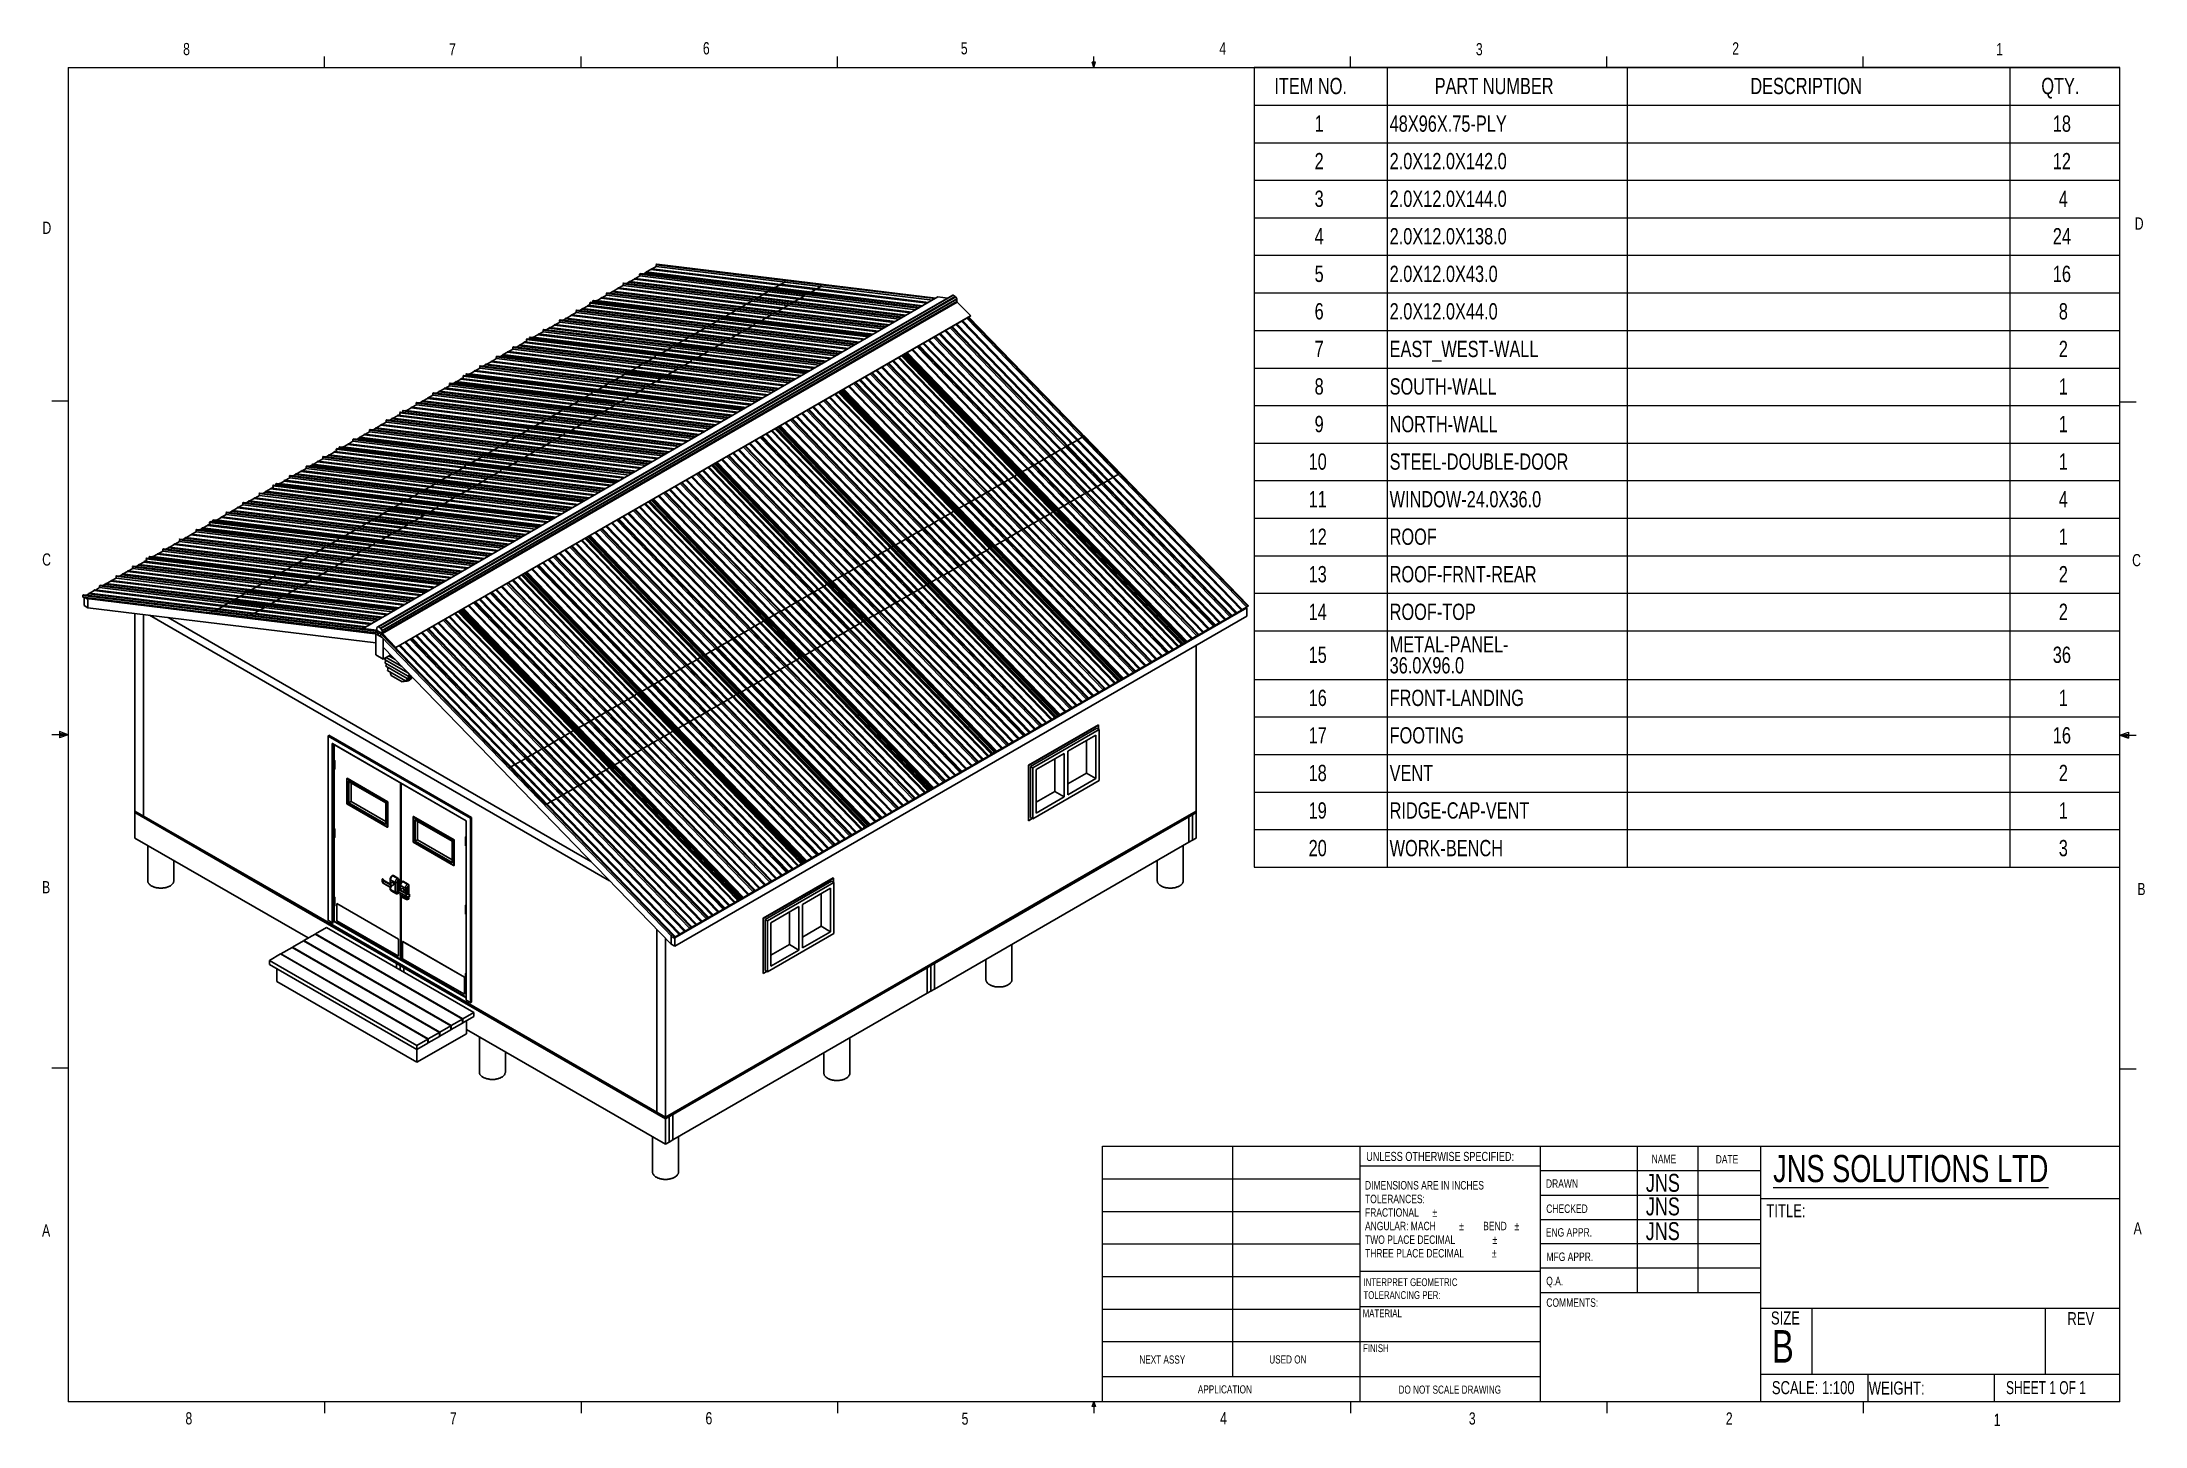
# Model space of a CAD drawing. Header units: inches. Extents: x 0.4 to 16.6, y 0.2 to 10.8.
import ezdxf

# ---------------------------------------------------------------- set-up
doc = ezdxf.new("R2010")
doc.units = ezdxf.units.IN
doc.header["$MEASUREMENT"] = 0
doc.styles.add('SLDTEXTSTYLE0', font='TXT', dxfattribs={"width": 0.75})
doc.styles.add('SLDTEXTSTYLE1', font='TXT', dxfattribs={"width": 0.6875})

msp = doc.modelspace()

# ---------------------------------------------------------------- texts
at = {"color": 7, "linetype": 'Continuous', "lineweight": 0}
for s, insert, char_height, attachment_point, style in [('8', (1.509, 10.831), 0.0937, 1, 'SLDTEXTSTYLE0'), ('7', (3.551, 10.829), 0.0937, 1, 'SLDTEXTSTYLE0'), ('6', (5.499, 10.837), 0.0937, 1, 'SLDTEXTSTYLE0'), ('5', (7.479, 10.837), 0.0937, 1, 'SLDTEXTSTYLE0'), ('4', (9.464, 10.836), 0.0937, 1, 'SLDTEXTSTYLE0'), ('3', (11.433, 10.83), 0.0937, 1, 'SLDTEXTSTYLE0'), ('2', (13.401, 10.836), 0.0937, 1, 'SLDTEXTSTYLE0'), ('1', (15.427, 10.83), 0.0937, 1, 'SLDTEXTSTYLE0'), ('D', (0.429, 9.458), 0.0937, 1, 'SLDTEXTSTYLE0'), ('D', (16.491, 9.491), 0.0937, 1, 'SLDTEXTSTYLE0'), ('C', (0.427, 6.91), 0.0937, 1, 'SLDTEXTSTYLE0'), ('C', (16.471, 6.905), 0.0937, 1, 'SLDTEXTSTYLE0'), ('B', (0.426, 4.393), 0.0937, 1, 'SLDTEXTSTYLE0'), ('B', (16.511, 4.379), 0.0937, 1, 'SLDTEXTSTYLE0'), ('UNLESS OTHERWISE SPECIFIED:', (10.591, 2.313), 0.07, 1, 'SLDTEXTSTYLE0'), ('NAME', (12.783, 2.291), 0.065, 1, 'SLDTEXTSTYLE0'), ('DATE', (13.274, 2.289), 0.065, 1, 'SLDTEXTSTYLE0'), ('\\LJNS SOLUTIONS LTD', (13.715, 2.289), 0.20833, 1, 'SLDTEXTSTYLE0'), ('DRAWN', (11.971, 2.102), 0.065, 1, 'SLDTEXTSTYLE0'), ('JNS', (12.738, 2.144), 0.1378, 1, 'SLDTEXTSTYLE0'), ('JNS', (12.738, 1.963), 0.1378, 1, 'SLDTEXTSTYLE0'), ('CHECKED', (11.973, 1.909), 0.065, 1, 'SLDTEXTSTYLE0'), ('TITLE:', (13.663, 1.911), 0.1, 1, 'SLDTEXTSTYLE0'), ('A', (0.426, 1.756), 0.0937, 1, 'SLDTEXTSTYLE0'), ('ENG APPR.', (11.97, 1.727), 0.065, 1, 'SLDTEXTSTYLE0'), ('JNS', (12.737, 1.773), 0.1378, 1, 'SLDTEXTSTYLE0'), ('A', (16.482, 1.773), 0.0937, 1, 'SLDTEXTSTYLE0'), ('MFG APPR.', (11.975, 1.54), 0.065, 1, 'SLDTEXTSTYLE0'), ('Q.A.', (11.973, 1.354), 0.065, 1, 'SLDTEXTSTYLE0'), ('COMMENTS:', (11.974, 1.188), 0.065, 1, 'SLDTEXTSTYLE0'), ('MATERIAL', (10.564, 1.103), 0.06, 1, 'SLDTEXTSTYLE0'), ('SIZE', (13.698, 1.087), 0.1, 1, 'SLDTEXTSTYLE0'), ('REV', (15.974, 1.082), 0.1, 1, 'SLDTEXTSTYLE0'), ('FINISH', (10.567, 0.835), 0.06, 1, 'SLDTEXTSTYLE0'), ('B', (13.706, 0.944), 0.25, 1, 'SLDTEXTSTYLE0'), ('NEXT ASSY', (8.85, 0.749), 0.0625, 1, 'SLDTEXTSTYLE0'), ('USED ON', (9.847, 0.75), 0.0625, 1, 'SLDTEXTSTYLE0'), ('APPLICATION', (9.299, 0.52), 0.0625, 1, 'SLDTEXTSTYLE0'), ('DO NOT SCALE DRAWING', (11.233, 0.518), 0.0625, 2, 'SLDTEXTSTYLE0'), ('SCALE: 1:100', (13.705, 0.552), 0.1, 1, 'SLDTEXTSTYLE0'), ('WEIGHT:', (14.449, 0.549), 0.1, 1, 'SLDTEXTSTYLE0'), ('SHEET 1 OF 1', (15.503, 0.552), 0.1, 1, 'SLDTEXTSTYLE1'), ('8', (1.527, 0.313), 0.0937, 1, 'SLDTEXTSTYLE0'), ('7', (3.557, 0.313), 0.0937, 1, 'SLDTEXTSTYLE0'), ('6', (5.519, 0.314), 0.0937, 1, 'SLDTEXTSTYLE0'), ('5', (7.485, 0.311), 0.0937, 1, 'SLDTEXTSTYLE0'), ('4', (9.47, 0.314), 0.0937, 1, 'SLDTEXTSTYLE0'), ('3', (11.379, 0.312), 0.0937, 1, 'SLDTEXTSTYLE0'), ('2', (13.352, 0.312), 0.0937, 1, 'SLDTEXTSTYLE0'), ('1', (15.408, 0.301), 0.0937, 1, 'SLDTEXTSTYLE0')]:
    msp.add_mtext(s, dxfattribs=dict(at, insert=insert, char_height=char_height, attachment_point=attachment_point, style=style))

# ---------------------------------------------------------------- blocks, each defined once
blk = doc.blocks.new('SW_NOTE_0')
at = {"color": 0, "linetype": 'Continuous', "lineweight": 0, "char_height": 0.065, "attachment_point": 1, "style": 'SLDTEXTSTYLE0'}
for s, insert in [('DIMENSIONS ARE IN INCHES', (0, 0.084)), ('TOLERANCES:', (0, -0.021)), ('FRACTIONAL', (0, -0.125)), ('%%p', (0.518, -0.125)), ('ANGULAR: MACH', (0, -0.229)), ('%%p', (0.723, -0.229)), ('BEND', (0.907, -0.229)), ('%%p', (1.148, -0.229)), ('TWO PLACE DECIMAL', (0, -0.334)), ('THREE PLACE DECIMAL', (0, -0.438)), ('%%p', (0.974, -0.438)), ('%%p', (0.979, -0.334))]:
    blk.add_mtext(s, dxfattribs=dict(at, insert=insert))
blk = doc.blocks.new('SW_NOTE_1')
at = {"color": 0, "linetype": 'Continuous', "lineweight": 0, "char_height": 0.06, "attachment_point": 1, "style": 'SLDTEXTSTYLE0'}
for s, insert in [('INTERPRET GEOMETRIC', (0, 0.077)), ('TOLERANCING PER:', (0, -0.022))]:
    blk.add_mtext(s, dxfattribs=dict(at, insert=insert))
blk = doc.blocks.new('SW_TABLEANNOTATION_0')
at = {"color": 0, "linetype": 'Continuous', "lineweight": 0}
for p, q in [((0, 0), (0, -6.142)), ((6.644, 0), (0, 0)), ((1.019, 0), (1.019, -0.288)), ((2.862, 0), (2.862, -0.288)), ((5.8, 0), (5.8, -0.288)), ((6.644, -6.142), (6.644, 0)), ((0, -0.288), (6.644, -0.288)), ((1.019, -0.288), (1.019, -6.142)), ((2.862, -0.288), (2.862, -6.142)), ((5.8, -0.288), (5.8, -6.142)), ((0, -0.577), (6.644, -0.577)), ((0, -0.865), (6.644, -0.865)), ((0, -1.154), (6.644, -1.154)), ((0, -1.442), (6.644, -1.442)), ((0, -1.731), (6.644, -1.731)), ((0, -2.019), (6.644, -2.019)), ((0, -2.308), (6.644, -2.308)), ((0, -2.596), (6.644, -2.596)), ((0, -2.885), (6.644, -2.885)), ((0, -3.173), (6.644, -3.173)), ((0, -3.462), (6.644, -3.462)), ((0, -3.75), (6.644, -3.75)), ((0, -4.038), (6.644, -4.038)), ((0, -4.327), (6.644, -4.327)), ((0, -4.7), (6.644, -4.7)), ((0, -4.988), (6.644, -4.988)), ((0, -5.276), (6.644, -5.276)), ((0, -5.565), (6.644, -5.565)), ((0, -5.853), (6.644, -5.853)), ((0, -6.142), (6.644, -6.142))]:
    blk.add_line(p, q, dxfattribs=at)
at = {"color": 0, "linetype": 'Continuous', "lineweight": 0, "char_height": 0.125, "attachment_point": 1, "style": 'SLDTEXTSTYLE0'}
for s, insert in [('ITEM NO.', (0.154, -0.079)), ('PART NUMBER', (1.385, -0.079)), ('DESCRIPTION', (3.808, -0.079)), ('QTY.', (6.042, -0.079)), ('1', (0.463, -0.368)), ('48X96X.75-PLY', (1.039, -0.368)), ('18', (6.13, -0.368)), ('2', (0.463, -0.656)), ('2.0X12.0X142.0', (1.039, -0.656)), ('12', (6.13, -0.656)), ('3', (0.463, -0.945)), ('2.0X12.0X144.0', (1.039, -0.945)), ('4', (6.176, -0.945)), ('4', (0.463, -1.233)), ('2.0X12.0X138.0', (1.039, -1.233)), ('24', (6.13, -1.233)), ('5', (0.463, -1.522)), ('2.0X12.0X43.0', (1.039, -1.522)), ('16', (6.13, -1.522)), ('6', (0.463, -1.81)), ('2.0X12.0X44.0', (1.039, -1.81)), ('8', (6.176, -1.81)), ('EAST_WEST-WALL', (1.039, -2.099)), ('2', (6.176, -2.099)), ('7', (0.463, -2.099)), ('8', (0.463, -2.387)), ('SOUTH-WALL', (1.039, -2.387)), ('1', (6.176, -2.387)), ('9', (0.463, -2.676)), ('NORTH-WALL', (1.039, -2.676)), ('1', (6.176, -2.676)), ('10', (0.417, -2.964)), ('STEEL-DOUBLE-DOOR', (1.039, -2.964)), ('1', (6.176, -2.964)), ('11', (0.417, -3.253)), ('WINDOW-24.0X36.0', (1.039, -3.253)), ('4', (6.176, -3.253)), ('12', (0.417, -3.541)), ('ROOF', (1.039, -3.541)), ('1', (6.176, -3.541)), ('13', (0.417, -3.829)), ('ROOF-FRNT-REAR', (1.039, -3.829)), ('2', (6.176, -3.829)), ('14', (0.417, -4.118)), ('ROOF-TOP', (1.039, -4.118)), ('2', (6.176, -4.118)), ('15', (0.417, -4.448)), ('METAL-PANEL-', (1.039, -4.368)), ('36', (6.13, -4.448)), ('36.0X96.0', (1.039, -4.529)), ('16', (0.417, -4.779)), ('FRONT-LANDING', (1.039, -4.779)), ('1', (6.176, -4.779)), ('17', (0.417, -5.067)), ('FOOTING', (1.039, -5.067)), ('16', (6.13, -5.067)), ('18', (0.417, -5.356)), ('VENT', (1.039, -5.356)), ('2', (6.176, -5.356)), ('19', (0.417, -5.644)), ('RIDGE-CAP-VENT', (1.039, -5.644)), ('1', (6.176, -5.644)), ('20', (0.417, -5.933)), ('WORK-BENCH', (1.039, -5.933)), ('3', (6.176, -5.933))]:
    blk.add_mtext(s, dxfattribs=dict(at, insert=insert))

# ---------------------------------------------------------------- linework, layer by layer
at = {"color": 7, "linetype": 'Continuous', "lineweight": 18}
for p, q in [((2.595, 10.642), (2.595, 10.727)), ((4.564, 10.642), (4.564, 10.727)), ((6.532, 10.642), (6.532, 10.727)), ((8.501, 10.642), (8.488, 10.684)), ((8.514, 10.684), (8.488, 10.684)), ((8.494, 10.684), (8.501, 10.642)), ((8.501, 10.642), (8.501, 10.727)), ((8.501, 10.642), (8.514, 10.684)), ((8.506, 10.684), (8.501, 10.642)), ((10.47, 10.642), (10.47, 10.727)), ((12.439, 10.642), (12.439, 10.727)), ((14.407, 10.642), (14.407, 10.727)), ((0.626, 10.642), (16.376, 10.642)), ((0.626, 10.642), (0.626, 0.392)), ((16.376, 0.392), (16.376, 10.642)), ((0.626, 8.08), (0.501, 8.08)), ((16.376, 8.075), (16.501, 8.075)), ((0.626, 5.517), (0.501, 5.517)), ((0.559, 5.541), (0.559, 5.494)), ((0.626, 5.517), (0.559, 5.541)), ((0.626, 5.517), (0.559, 5.526)), ((0.626, 5.517), (0.559, 5.507)), ((0.626, 5.517), (0.559, 5.494)), ((16.376, 5.513), (16.443, 5.537)), ((16.376, 5.513), (16.443, 5.522)), ((16.376, 5.513), (16.501, 5.513)), ((16.376, 5.513), (16.443, 5.49)), ((16.376, 5.513), (16.443, 5.502)), ((16.443, 5.537), (16.443, 5.49)), ((0.626, 2.955), (0.501, 2.955)), ((16.376, 2.95), (16.501, 2.95)), ((8.567, 2.356), (16.376, 2.356)), ((8.567, 0.392), (8.567, 2.356)), ((9.565, 2.356), (9.565, 0.588)), ((10.545, 0.392), (10.545, 2.356)), ((11.926, 2.356), (11.926, 0.392)), ((12.67, 2.356), (12.67, 1.231)), ((13.138, 2.356), (13.138, 1.231)), ((13.618, 2.356), (13.618, 0.392)), ((8.567, 2.106), (10.545, 2.106)), ((11.926, 2.202), (10.545, 2.202)), ((11.926, 2.169), (13.618, 2.169)), ((11.926, 1.981), (13.618, 1.981)), ((13.618, 1.956), (16.376, 1.956)), ((8.567, 1.856), (10.545, 1.856)), ((11.926, 1.794), (13.618, 1.794)), ((8.567, 1.606), (10.545, 1.606)), ((13.618, 1.606), (11.926, 1.606)), ((8.567, 1.356), (10.545, 1.356)), ((10.545, 1.396), (11.926, 1.396)), ((13.618, 1.419), (11.926, 1.419)), ((13.618, 1.231), (11.926, 1.231)), ((8.567, 1.106), (10.545, 1.106)), ((10.545, 1.126), (11.926, 1.126)), ((13.618, 1.112), (16.376, 1.112)), ((14.013, 1.112), (14.013, 0.605)), ((15.804, 1.112), (15.804, 0.605)), ((8.567, 0.856), (10.545, 0.856)), ((10.545, 0.856), (11.926, 0.856)), ((8.567, 0.588), (11.926, 0.588)), ((13.618, 0.605), (16.376, 0.605)), ((14.441, 0.605), (14.441, 0.392)), ((15.413, 0.605), (15.413, 0.392)), ((16.376, 0.392), (0.626, 0.392)), ((2.595, 0.392), (2.595, 0.307)), ((4.564, 0.392), (4.564, 0.307)), ((6.532, 0.392), (6.532, 0.307)), ((8.488, 0.358), (8.501, 0.392)), ((8.514, 0.358), (8.488, 0.358)), ((8.501, 0.392), (8.501, 0.307)), ((8.501, 0.392), (8.514, 0.358)), ((10.47, 0.392), (10.47, 0.307)), ((12.439, 0.392), (12.439, 0.307)), ((14.407, 0.392), (14.407, 0.307))]:
    msp.add_line(p, q, dxfattribs=at)
at = {"color": 7, "linetype": 'Continuous', "lineweight": 25}
for p, q in [((4.983, 9.023), (5.014, 9.041)), ((5.018, 9.059), (5.013, 9.056)), ((6.276, 8.902), (5.013, 9.056)), ((5.013, 9.054), (5.013, 9.056)), ((6.276, 8.9), (5.013, 9.054)), ((5.014, 9.041), (5.013, 9.054)), ((6.277, 8.887), (5.014, 9.041)), ((6.281, 8.905), (5.018, 9.059)), ((5.041, 9.056), (5.058, 9.066)), ((5.064, 9.072), (5.058, 9.069)), ((6.321, 8.915), (5.058, 9.069)), ((5.058, 9.069), (5.058, 9.066)), ((6.321, 8.912), (5.058, 9.066)), ((6.327, 8.918), (5.064, 9.072)), ((5.067, 9.072), (5.1, 9.091)), ((5.101, 9.094), (5.1, 9.091)), ((6.363, 8.937), (5.1, 9.091)), ((5.106, 9.097), (5.101, 9.094)), ((6.364, 8.94), (5.101, 9.094)), ((6.369, 8.943), (5.106, 9.097)), ((5.11, 9.096), (5.141, 9.114)), ((5.145, 9.133), (5.14, 9.13)), ((6.403, 8.976), (5.14, 9.13)), ((5.141, 9.127), (5.14, 9.13)), ((6.404, 8.973), (5.141, 9.127)), ((5.141, 9.114), (5.141, 9.127)), ((6.404, 8.96), (5.141, 9.114)), ((6.408, 8.979), (5.145, 9.133)), ((7.303, 8.88), (2.891, 6.333)), ((3.005, 6.346), (7.417, 8.893)), ((7.42, 8.893), (3.008, 6.346)), ((3.025, 6.336), (7.437, 8.883)), ((7.44, 8.88), (3.028, 6.333)), ((4.728, 8.876), (4.759, 8.894)), ((4.763, 8.912), (4.758, 8.909)), ((6.021, 8.755), (4.758, 8.909)), ((4.759, 8.907), (4.758, 8.909)), ((6.022, 8.753), (4.759, 8.907)), ((4.759, 8.894), (4.759, 8.907)), ((6.022, 8.74), (4.759, 8.894)), ((6.026, 8.758), (4.763, 8.912)), ((4.786, 8.909), (4.803, 8.919)), ((4.804, 8.922), (4.803, 8.919)), ((6.066, 8.765), (4.803, 8.919)), ((4.809, 8.925), (4.804, 8.922)), ((6.067, 8.768), (4.804, 8.922)), ((6.072, 8.771), (4.809, 8.925)), ((4.813, 8.925), (4.846, 8.944)), ((4.851, 8.95), (4.846, 8.947)), ((6.109, 8.793), (4.846, 8.947)), ((4.846, 8.947), (4.846, 8.944)), ((6.109, 8.79), (4.846, 8.944)), ((6.114, 8.796), (4.851, 8.95)), ((4.855, 8.949), (4.887, 8.967)), ((4.891, 8.986), (4.885, 8.983)), ((6.148, 8.829), (4.885, 8.983)), ((4.886, 8.98), (4.885, 8.983)), ((6.149, 8.826), (4.886, 8.98)), ((4.887, 8.967), (4.886, 8.98)), ((6.15, 8.814), (4.887, 8.967)), ((6.154, 8.832), (4.891, 8.986)), ((4.913, 8.983), (4.931, 8.993)), ((4.936, 8.999), (4.931, 8.996)), ((6.194, 8.842), (4.931, 8.996)), ((4.931, 8.996), (4.931, 8.993)), ((6.194, 8.839), (4.931, 8.993)), ((6.199, 8.845), (4.936, 8.999)), ((4.94, 8.998), (4.973, 9.017)), ((4.979, 9.023), (4.973, 9.02)), ((6.236, 8.866), (4.973, 9.02)), ((4.973, 9.02), (4.973, 9.017)), ((6.236, 8.863), (4.973, 9.017)), ((6.242, 8.869), (4.979, 9.023)), ((5.927, 8.878), (5.96, 8.897)), ((5.965, 8.903), (5.96, 8.9)), ((7.097, 8.761), (5.96, 8.9)), ((5.96, 8.9), (5.96, 8.897)), ((7.093, 8.759), (5.96, 8.897)), ((7.103, 8.764), (5.965, 8.903)), ((5.969, 8.903), (6.001, 8.921)), ((6.005, 8.939), (5.999, 8.936)), ((7.156, 8.795), (5.999, 8.936)), ((6, 8.934), (5.999, 8.936)), ((7.152, 8.793), (6, 8.934)), ((6.001, 8.921), (6, 8.934)), ((7.134, 8.782), (6.001, 8.921)), ((7.161, 8.798), (6.005, 8.939)), ((6.027, 8.936), (6.045, 8.946)), ((6.05, 8.952), (6.045, 8.949)), ((7.182, 8.81), (6.045, 8.949)), ((6.045, 8.949), (6.045, 8.946)), ((7.178, 8.808), (6.045, 8.946)), ((7.188, 8.813), (6.05, 8.952)), ((6.054, 8.952), (6.087, 8.971)), ((6.093, 8.977), (6.087, 8.973)), ((7.225, 8.835), (6.087, 8.973)), ((6.087, 8.973), (6.087, 8.971)), ((7.221, 8.832), (6.087, 8.971)), ((7.23, 8.838), (6.093, 8.977)), ((6.096, 8.976), (6.128, 8.994)), ((6.132, 9.012), (6.127, 9.009)), ((7.283, 8.868), (6.127, 9.009)), ((6.127, 9.007), (6.127, 9.009)), ((7.28, 8.867), (6.127, 9.007)), ((6.128, 8.994), (6.127, 9.007)), ((7.261, 8.856), (6.128, 8.994)), ((7.288, 8.871), (6.132, 9.012)), ((6.245, 8.869), (6.277, 8.887)), ((6.281, 8.905), (6.276, 8.902)), ((6.276, 8.9), (6.276, 8.902)), ((6.277, 8.887), (6.276, 8.9)), ((6.304, 8.902), (6.321, 8.912)), ((6.327, 8.918), (6.321, 8.915)), ((6.321, 8.915), (6.321, 8.912)), ((6.33, 8.918), (6.363, 8.937)), ((6.364, 8.94), (6.363, 8.937)), ((6.369, 8.943), (6.364, 8.94)), ((6.373, 8.942), (6.404, 8.96)), ((6.408, 8.979), (6.403, 8.976)), ((6.404, 8.973), (6.403, 8.976)), ((6.404, 8.96), (6.404, 8.973)), ((7.379, 8.87), (7.303, 8.88)), ((7.437, 8.883), (7.42, 8.893)), ((7.44, 8.88), (7.448, 8.865)), ((3.036, 6.318), (7.448, 8.865)), ((7.449, 8.862), (3.037, 6.315)), ((3.037, 6.299), (7.449, 8.846)), ((7.452, 8.841), (3.039, 6.294)), ((7.554, 8.734), (3.142, 6.187)), ((7.555, 8.734), (3.143, 6.187)), ((4.45, 8.718), (4.444, 8.715)), ((5.713, 8.564), (4.45, 8.718)), ((4.454, 8.718), (4.487, 8.737)), ((4.492, 8.743), (4.487, 8.739)), ((5.75, 8.585), (4.487, 8.739)), ((4.487, 8.739), (4.487, 8.737)), ((5.75, 8.583), (4.487, 8.737)), ((5.755, 8.589), (4.492, 8.743)), ((4.496, 8.742), (4.527, 8.76)), ((4.531, 8.778), (4.526, 8.775)), ((5.789, 8.621), (4.526, 8.775)), ((4.527, 8.773), (4.526, 8.775)), ((5.79, 8.619), (4.527, 8.773)), ((4.527, 8.76), (4.527, 8.773)), ((5.79, 8.606), (4.527, 8.76)), ((5.794, 8.624), (4.531, 8.778)), ((4.554, 8.776), (4.571, 8.786)), ((4.572, 8.788), (4.571, 8.786)), ((5.834, 8.632), (4.571, 8.786)), ((4.577, 8.791), (4.572, 8.788)), ((5.835, 8.634), (4.572, 8.788)), ((5.84, 8.638), (4.577, 8.791)), ((4.581, 8.791), (4.614, 8.81)), ((4.62, 8.816), (4.614, 8.813)), ((5.877, 8.659), (4.614, 8.813)), ((4.614, 8.813), (4.614, 8.81)), ((5.877, 8.656), (4.614, 8.81)), ((5.882, 8.662), (4.62, 8.816)), ((4.623, 8.816), (4.632, 8.821)), ((4.631, 8.836), (4.636, 8.839)), ((5.894, 8.682), (4.631, 8.836)), ((4.631, 8.833), (4.631, 8.836)), ((5.894, 8.679), (4.631, 8.833)), ((4.632, 8.821), (4.631, 8.833)), ((5.899, 8.685), (4.636, 8.839)), ((4.659, 8.852), (4.653, 8.849)), ((5.916, 8.695), (4.653, 8.849)), ((4.654, 8.847), (4.653, 8.849)), ((5.917, 8.693), (4.654, 8.847)), ((4.654, 8.837), (4.654, 8.847)), ((5.922, 8.698), (4.659, 8.852)), ((4.682, 8.852), (4.678, 8.85)), ((5.945, 8.698), (4.682, 8.852)), ((4.686, 8.851), (4.718, 8.87)), ((4.719, 8.873), (4.718, 8.87)), ((5.981, 8.716), (4.718, 8.87)), ((4.724, 8.876), (4.719, 8.873)), ((5.982, 8.719), (4.719, 8.873)), ((5.987, 8.722), (4.724, 8.876)), ((5.617, 8.715), (5.623, 8.718)), ((6.779, 8.578), (5.623, 8.718)), ((5.645, 8.732), (5.64, 8.728)), ((6.796, 8.588), (5.64, 8.728)), ((5.641, 8.726), (5.64, 8.728)), ((6.793, 8.586), (5.641, 8.726)), ((5.641, 8.716), (5.641, 8.726)), ((6.802, 8.591), (5.645, 8.732)), ((5.668, 8.732), (5.664, 8.729)), ((6.806, 8.593), (5.668, 8.732)), ((5.672, 8.731), (5.705, 8.75)), ((5.706, 8.753), (5.705, 8.75)), ((6.839, 8.612), (5.705, 8.75)), ((5.711, 8.756), (5.706, 8.753)), ((6.843, 8.614), (5.706, 8.753)), ((6.848, 8.617), (5.711, 8.756)), ((5.715, 8.756), (5.746, 8.774)), ((5.75, 8.792), (5.745, 8.789)), ((6.901, 8.648), (5.745, 8.789)), ((5.745, 8.787), (5.745, 8.789)), ((6.898, 8.646), (5.745, 8.787)), ((5.746, 8.774), (5.745, 8.787)), ((6.88, 8.636), (5.746, 8.774)), ((6.906, 8.651), (5.75, 8.792)), ((5.773, 8.789), (5.79, 8.799)), ((5.796, 8.805), (5.79, 8.802)), ((6.928, 8.663), (5.79, 8.802)), ((5.79, 8.802), (5.79, 8.799)), ((6.924, 8.661), (5.79, 8.799)), ((6.933, 8.666), (5.796, 8.805)), ((5.8, 8.805), (5.832, 8.824)), ((5.833, 8.827), (5.832, 8.824)), ((6.966, 8.685), (5.832, 8.824)), ((5.838, 8.83), (5.833, 8.827)), ((6.97, 8.688), (5.833, 8.827)), ((6.975, 8.691), (5.838, 8.83)), ((5.842, 8.829), (5.873, 8.847)), ((5.877, 8.865), (5.872, 8.862)), ((7.028, 8.721), (5.872, 8.862)), ((5.873, 8.86), (5.872, 8.862)), ((7.025, 8.72), (5.873, 8.86)), ((5.873, 8.847), (5.873, 8.86)), ((7.007, 8.709), (5.873, 8.847)), ((7.034, 8.724), (5.877, 8.865)), ((5.9, 8.863), (5.917, 8.873)), ((5.918, 8.875), (5.917, 8.873)), ((7.051, 8.734), (5.917, 8.873)), ((5.923, 8.879), (5.918, 8.875)), ((7.055, 8.737), (5.918, 8.875)), ((7.06, 8.74), (5.923, 8.879)), ((5.982, 8.719), (5.981, 8.716)), ((5.987, 8.722), (5.982, 8.719)), ((5.991, 8.722), (6.022, 8.74)), ((6.026, 8.758), (6.021, 8.755)), ((6.022, 8.753), (6.021, 8.755)), ((6.022, 8.74), (6.022, 8.753)), ((6.049, 8.755), (6.066, 8.765)), ((6.067, 8.768), (6.066, 8.765)), ((6.072, 8.771), (6.067, 8.768)), ((6.076, 8.771), (6.109, 8.79)), ((6.114, 8.796), (6.109, 8.793)), ((6.109, 8.793), (6.109, 8.79)), ((6.118, 8.795), (6.15, 8.814)), ((6.154, 8.832), (6.148, 8.829)), ((6.149, 8.826), (6.148, 8.829)), ((6.15, 8.814), (6.149, 8.826)), ((6.176, 8.829), (6.194, 8.839)), ((6.199, 8.845), (6.194, 8.842)), ((6.194, 8.842), (6.194, 8.839)), ((6.203, 8.844), (6.236, 8.863)), ((6.242, 8.869), (6.236, 8.866)), ((6.236, 8.866), (6.236, 8.863)), ((7.449, 8.846), (7.449, 8.862)), ((7.555, 8.734), (7.452, 8.841)), ((8.693, 7.526), (7.534, 8.722)), ((8.693, 7.527), (7.536, 8.723)), ((8.699, 7.53), (7.541, 8.726)), ((7.554, 8.734), (7.555, 8.734)), ((4.144, 8.555), (4.15, 8.558)), ((5.413, 8.404), (4.15, 8.558)), ((4.172, 8.571), (4.167, 8.568)), ((5.43, 8.414), (4.167, 8.568)), ((4.168, 8.566), (4.167, 8.568)), ((5.431, 8.412), (4.168, 8.566)), ((4.168, 8.556), (4.168, 8.566)), ((5.435, 8.417), (4.172, 8.571)), ((4.195, 8.571), (4.191, 8.569)), ((5.458, 8.417), (4.195, 8.571)), ((4.199, 8.571), (4.232, 8.59)), ((4.238, 8.596), (4.232, 8.592)), ((5.495, 8.439), (4.232, 8.592)), ((4.232, 8.592), (4.232, 8.59)), ((5.495, 8.436), (4.232, 8.59)), ((5.501, 8.442), (4.238, 8.596)), ((4.241, 8.595), (4.273, 8.613)), ((4.277, 8.631), (4.272, 8.628)), ((5.535, 8.474), (4.272, 8.628)), ((4.272, 8.626), (4.272, 8.628)), ((5.535, 8.472), (4.272, 8.626)), ((4.273, 8.613), (4.272, 8.626)), ((5.536, 8.459), (4.273, 8.613)), ((5.54, 8.477), (4.277, 8.631)), ((4.3, 8.629), (4.317, 8.639)), ((4.323, 8.645), (4.317, 8.641)), ((5.58, 8.487), (4.317, 8.641)), ((4.317, 8.641), (4.317, 8.639)), ((5.58, 8.485), (4.317, 8.639)), ((5.586, 8.491), (4.323, 8.645)), ((4.326, 8.644), (4.359, 8.663)), ((4.36, 8.666), (4.359, 8.663)), ((5.622, 8.509), (4.359, 8.663)), ((4.365, 8.669), (4.36, 8.666)), ((5.623, 8.512), (4.36, 8.666)), ((5.628, 8.515), (4.365, 8.669)), ((4.369, 8.669), (4.4, 8.687)), ((4.404, 8.705), (4.399, 8.702)), ((5.662, 8.548), (4.399, 8.702)), ((4.399, 8.7), (4.399, 8.702)), ((5.662, 8.546), (4.399, 8.7)), ((4.4, 8.687), (4.399, 8.7)), ((5.663, 8.533), (4.4, 8.687)), ((5.667, 8.551), (4.404, 8.705)), ((4.427, 8.702), (4.444, 8.712)), ((5.707, 8.561), (4.444, 8.715)), ((4.444, 8.715), (4.444, 8.712)), ((5.707, 8.558), (4.444, 8.712)), ((5.355, 8.548), (5.387, 8.566)), ((5.391, 8.585), (5.386, 8.582)), ((6.542, 8.441), (5.386, 8.582)), ((5.386, 8.579), (5.386, 8.582)), ((6.539, 8.439), (5.386, 8.579)), ((5.387, 8.566), (5.386, 8.579)), ((6.52, 8.428), (5.387, 8.566)), ((6.547, 8.444), (5.391, 8.585)), ((5.414, 8.582), (5.431, 8.592)), ((5.437, 8.598), (5.431, 8.595)), ((6.569, 8.456), (5.431, 8.595)), ((5.431, 8.595), (5.431, 8.592)), ((6.564, 8.454), (5.431, 8.592)), ((6.574, 8.459), (5.437, 8.598)), ((5.44, 8.597), (5.473, 8.616)), ((5.474, 8.619), (5.473, 8.616)), ((6.607, 8.478), (5.473, 8.616)), ((5.479, 8.622), (5.474, 8.619)), ((6.611, 8.48), (5.474, 8.619)), ((6.616, 8.484), (5.479, 8.622)), ((5.483, 8.622), (5.514, 8.64)), ((5.518, 8.658), (5.513, 8.655)), ((6.669, 8.514), (5.513, 8.655)), ((5.513, 8.653), (5.513, 8.655)), ((6.666, 8.512), (5.513, 8.653)), ((5.514, 8.64), (5.513, 8.653)), ((6.648, 8.502), (5.514, 8.64)), ((6.674, 8.517), (5.518, 8.658)), ((5.541, 8.655), (5.558, 8.665)), ((5.564, 8.671), (5.558, 8.668)), ((6.696, 8.529), (5.558, 8.668)), ((5.558, 8.668), (5.558, 8.665)), ((6.692, 8.527), (5.558, 8.665)), ((6.701, 8.533), (5.564, 8.671)), ((5.568, 8.671), (5.601, 8.69)), ((5.606, 8.696), (5.601, 8.693)), ((6.738, 8.554), (5.601, 8.693)), ((5.601, 8.693), (5.601, 8.69)), ((6.734, 8.552), (5.601, 8.69)), ((6.744, 8.557), (5.606, 8.696)), ((5.61, 8.695), (5.619, 8.7)), ((6.774, 8.574), (5.617, 8.715)), ((5.618, 8.713), (5.617, 8.715)), ((6.771, 8.573), (5.618, 8.713)), ((5.619, 8.7), (5.618, 8.713)), ((5.69, 8.548), (5.707, 8.558)), ((5.713, 8.564), (5.707, 8.561)), ((5.707, 8.561), (5.707, 8.558)), ((5.717, 8.564), (5.75, 8.583)), ((5.755, 8.589), (5.75, 8.585)), ((5.75, 8.585), (5.75, 8.583)), ((5.759, 8.588), (5.79, 8.606)), ((5.794, 8.624), (5.789, 8.621)), ((5.79, 8.619), (5.789, 8.621)), ((5.79, 8.606), (5.79, 8.619)), ((5.817, 8.622), (5.834, 8.632)), ((5.835, 8.634), (5.834, 8.632)), ((5.84, 8.638), (5.835, 8.634)), ((5.844, 8.637), (5.877, 8.656)), ((5.882, 8.662), (5.877, 8.659)), ((5.877, 8.659), (5.877, 8.656)), ((5.886, 8.662), (5.895, 8.667)), ((5.894, 8.682), (5.899, 8.685)), ((5.894, 8.679), (5.894, 8.682)), ((5.895, 8.667), (5.894, 8.679)), ((5.922, 8.698), (5.916, 8.695)), ((5.917, 8.693), (5.916, 8.695)), ((5.917, 8.683), (5.917, 8.693)), ((5.945, 8.698), (5.941, 8.696)), ((5.949, 8.697), (5.981, 8.716)), ((8.432, 7.37), (7.27, 8.57)), ((8.438, 7.379), (7.28, 8.575)), ((8.439, 7.38), (7.281, 8.576)), ((8.444, 7.383), (7.286, 8.579)), ((8.476, 7.395), (7.314, 8.595)), ((8.478, 7.397), (7.317, 8.597)), ((8.483, 7.4), (7.322, 8.6)), ((8.519, 7.419), (7.357, 8.62)), ((8.521, 7.422), (7.359, 8.621)), ((8.526, 7.425), (7.364, 8.624)), ((8.56, 7.443), (7.397, 8.643)), ((8.566, 7.452), (7.407, 8.649)), ((8.566, 7.454), (7.408, 8.649)), ((8.572, 7.457), (7.414, 8.653)), ((8.604, 7.468), (7.441, 8.669)), ((8.605, 7.471), (7.444, 8.67)), ((8.611, 7.474), (7.449, 8.673)), ((8.646, 7.493), (7.484, 8.693)), ((8.648, 7.495), (7.486, 8.695)), ((8.653, 7.498), (7.492, 8.698)), ((8.687, 7.516), (7.525, 8.717)), ((3.882, 8.388), (3.914, 8.406)), ((3.918, 8.424), (3.912, 8.421)), ((5.175, 8.267), (3.912, 8.421)), ((3.913, 8.419), (3.912, 8.421)), ((5.176, 8.265), (3.913, 8.419)), ((3.914, 8.406), (3.913, 8.419)), ((5.177, 8.252), (3.914, 8.406)), ((5.181, 8.27), (3.918, 8.424)), ((3.94, 8.421), (3.958, 8.431)), ((3.963, 8.437), (3.958, 8.434)), ((5.221, 8.28), (3.958, 8.434)), ((3.958, 8.434), (3.958, 8.431)), ((5.221, 8.277), (3.958, 8.431)), ((5.226, 8.283), (3.963, 8.437)), ((3.967, 8.437), (4, 8.456)), ((4.006, 8.462), (4, 8.459)), ((5.263, 8.305), (4, 8.459)), ((4, 8.459), (4, 8.456)), ((5.263, 8.302), (4, 8.456)), ((5.269, 8.308), (4.006, 8.462)), ((4.01, 8.461), (4.041, 8.479)), ((4.045, 8.498), (4.04, 8.494)), ((5.303, 8.34), (4.04, 8.494)), ((4.04, 8.492), (4.04, 8.494)), ((5.303, 8.338), (4.04, 8.492)), ((4.041, 8.479), (4.04, 8.492)), ((5.304, 8.325), (4.041, 8.479)), ((5.308, 8.344), (4.045, 8.498)), ((4.068, 8.495), (4.085, 8.505)), ((4.091, 8.511), (4.085, 8.508)), ((5.348, 8.354), (4.085, 8.508)), ((4.085, 8.508), (4.085, 8.505)), ((5.348, 8.351), (4.085, 8.505)), ((5.354, 8.357), (4.091, 8.511)), ((4.094, 8.51), (4.127, 8.529)), ((4.128, 8.532), (4.127, 8.529)), ((5.39, 8.375), (4.127, 8.529)), ((4.133, 8.535), (4.128, 8.532)), ((5.391, 8.378), (4.128, 8.532)), ((5.396, 8.381), (4.133, 8.535)), ((4.137, 8.535), (4.146, 8.54)), ((5.407, 8.401), (4.144, 8.555)), ((4.145, 8.553), (4.144, 8.555)), ((5.408, 8.399), (4.145, 8.553)), ((4.146, 8.54), (4.145, 8.553)), ((5.081, 8.39), (5.114, 8.409)), ((5.12, 8.415), (5.114, 8.412)), ((6.252, 8.273), (5.114, 8.412)), ((5.114, 8.412), (5.114, 8.409)), ((6.248, 8.271), (5.114, 8.409)), ((6.257, 8.276), (5.12, 8.415)), ((5.124, 8.414), (5.132, 8.419)), ((5.131, 8.435), (5.136, 8.438)), ((6.287, 8.294), (5.131, 8.435)), ((5.132, 8.432), (5.131, 8.435)), ((6.284, 8.292), (5.132, 8.432)), ((5.132, 8.419), (5.132, 8.432)), ((6.293, 8.297), (5.136, 8.438)), ((5.159, 8.451), (5.154, 8.448)), ((6.31, 8.307), (5.154, 8.448)), ((5.154, 8.445), (5.154, 8.448)), ((6.307, 8.305), (5.154, 8.445)), ((5.155, 8.435), (5.154, 8.445)), ((6.315, 8.31), (5.159, 8.451)), ((5.182, 8.451), (5.178, 8.448)), ((6.319, 8.312), (5.182, 8.451)), ((5.186, 8.45), (5.219, 8.469)), ((5.224, 8.475), (5.219, 8.472)), ((6.356, 8.334), (5.219, 8.472)), ((5.219, 8.472), (5.219, 8.469)), ((6.352, 8.331), (5.219, 8.469)), ((6.362, 8.337), (5.224, 8.475)), ((5.228, 8.475), (5.259, 8.493)), ((5.264, 8.511), (5.258, 8.508)), ((6.415, 8.367), (5.258, 8.508)), ((5.259, 8.506), (5.258, 8.508)), ((6.411, 8.365), (5.259, 8.506)), ((5.259, 8.493), (5.259, 8.506)), ((6.393, 8.355), (5.259, 8.493)), ((6.42, 8.37), (5.264, 8.511)), ((5.286, 8.508), (5.304, 8.518)), ((5.309, 8.524), (5.304, 8.521)), ((6.441, 8.383), (5.304, 8.521)), ((5.304, 8.521), (5.304, 8.518)), ((6.437, 8.38), (5.304, 8.518)), ((6.447, 8.386), (5.309, 8.524)), ((5.313, 8.524), (5.346, 8.543)), ((5.352, 8.549), (5.346, 8.546)), ((6.484, 8.407), (5.346, 8.546)), ((5.346, 8.546), (5.346, 8.543)), ((6.48, 8.405), (5.346, 8.543)), ((6.489, 8.41), (5.352, 8.549)), ((5.407, 8.401), (5.413, 8.404)), ((5.408, 8.399), (5.407, 8.401)), ((5.409, 8.386), (5.408, 8.399)), ((5.435, 8.417), (5.43, 8.414)), ((5.431, 8.412), (5.43, 8.414)), ((5.431, 8.402), (5.431, 8.412)), ((5.458, 8.417), (5.454, 8.415)), ((5.462, 8.417), (5.495, 8.436)), ((5.501, 8.442), (5.495, 8.439)), ((5.495, 8.439), (5.495, 8.436)), ((5.504, 8.441), (5.536, 8.459)), ((5.54, 8.477), (5.535, 8.474)), ((5.535, 8.472), (5.535, 8.474)), ((5.536, 8.459), (5.535, 8.472)), ((5.563, 8.475), (5.58, 8.485)), ((5.586, 8.491), (5.58, 8.487)), ((5.58, 8.487), (5.58, 8.485)), ((5.589, 8.49), (5.622, 8.509)), ((5.623, 8.512), (5.622, 8.509)), ((5.628, 8.515), (5.623, 8.512)), ((5.632, 8.515), (5.663, 8.533)), ((5.667, 8.551), (5.662, 8.548)), ((5.662, 8.546), (5.662, 8.548)), ((5.663, 8.533), (5.662, 8.546)), ((8.16, 7.212), (6.997, 8.412)), ((8.161, 7.214), (7, 8.414)), ((8.167, 7.217), (7.005, 8.417)), ((8.184, 7.232), (7.025, 8.428)), ((8.184, 7.233), (7.026, 8.429)), ((8.19, 7.236), (7.032, 8.432)), ((8.2, 7.236), (7.038, 8.436)), ((8.206, 7.245), (7.048, 8.441)), ((8.207, 7.246), (7.049, 8.442)), ((8.212, 7.249), (7.054, 8.445)), ((8.222, 7.248), (7.06, 8.448)), ((8.224, 7.25), (7.062, 8.45)), ((8.229, 7.253), (7.067, 8.453)), ((8.264, 7.272), (7.102, 8.473)), ((8.266, 7.275), (7.104, 8.474)), ((8.271, 7.278), (7.11, 8.477)), ((8.305, 7.296), (7.143, 8.496)), ((8.311, 7.305), (7.152, 8.502)), ((8.312, 7.307), (7.154, 8.503)), ((8.317, 7.31), (7.159, 8.506)), ((8.349, 7.321), (7.187, 8.522)), ((8.351, 7.324), (7.189, 8.523)), ((8.356, 7.327), (7.195, 8.526)), ((8.392, 7.346), (7.229, 8.546)), ((8.393, 7.348), (7.232, 8.548)), ((8.399, 7.351), (7.237, 8.551)), ((3.608, 8.229), (3.641, 8.248)), ((3.647, 8.254), (3.641, 8.251)), ((4.904, 8.097), (3.641, 8.251)), ((3.641, 8.251), (3.641, 8.248)), ((4.904, 8.094), (3.641, 8.248)), ((4.91, 8.1), (3.647, 8.254)), ((3.65, 8.254), (3.659, 8.259)), ((3.658, 8.274), (3.663, 8.277)), ((4.921, 8.12), (3.658, 8.274)), ((3.658, 8.272), (3.658, 8.274)), ((4.921, 8.118), (3.658, 8.272)), ((3.659, 8.259), (3.658, 8.272)), ((4.926, 8.123), (3.663, 8.277)), ((3.686, 8.29), (3.68, 8.287)), ((4.943, 8.133), (3.68, 8.287)), ((3.681, 8.285), (3.68, 8.287)), ((4.944, 8.131), (3.681, 8.285)), ((3.682, 8.275), (3.681, 8.285)), ((4.949, 8.136), (3.686, 8.29)), ((3.709, 8.29), (3.705, 8.288)), ((4.972, 8.136), (3.709, 8.29)), ((3.713, 8.29), (3.746, 8.309)), ((3.751, 8.315), (3.746, 8.312)), ((5.009, 8.158), (3.746, 8.312)), ((3.746, 8.312), (3.746, 8.309)), ((5.008, 8.155), (3.746, 8.309)), ((5.014, 8.161), (3.751, 8.315)), ((3.755, 8.314), (3.786, 8.332)), ((3.79, 8.351), (3.785, 8.348)), ((5.048, 8.194), (3.785, 8.348)), ((3.786, 8.345), (3.785, 8.348)), ((5.049, 8.191), (3.786, 8.345)), ((3.786, 8.332), (3.786, 8.345)), ((5.049, 8.178), (3.786, 8.332)), ((5.053, 8.197), (3.79, 8.351)), ((3.813, 8.348), (3.83, 8.358)), ((3.831, 8.361), (3.83, 8.358)), ((5.093, 8.204), (3.83, 8.358)), ((3.836, 8.364), (3.831, 8.361)), ((5.094, 8.207), (3.831, 8.361)), ((5.099, 8.21), (3.836, 8.364)), ((3.84, 8.363), (3.873, 8.382)), ((3.878, 8.388), (3.873, 8.385)), ((5.136, 8.231), (3.873, 8.385)), ((3.873, 8.385), (3.873, 8.382)), ((5.136, 8.228), (3.873, 8.382)), ((5.141, 8.234), (3.878, 8.388)), ((4.8, 8.227), (4.817, 8.237)), ((4.823, 8.243), (4.817, 8.24)), ((5.955, 8.102), (4.817, 8.24)), ((4.817, 8.24), (4.817, 8.237)), ((5.951, 8.099), (4.817, 8.237)), ((5.96, 8.105), (4.823, 8.243)), ((4.827, 8.243), (4.859, 8.262)), ((4.86, 8.265), (4.859, 8.262)), ((5.993, 8.124), (4.859, 8.262)), ((4.865, 8.268), (4.86, 8.265)), ((5.997, 8.126), (4.86, 8.265)), ((6.002, 8.129), (4.865, 8.268)), ((4.869, 8.267), (4.9, 8.286)), ((4.904, 8.304), (4.899, 8.301)), ((6.055, 8.16), (4.899, 8.301)), ((4.9, 8.298), (4.899, 8.301)), ((6.052, 8.158), (4.9, 8.298)), ((4.9, 8.286), (4.9, 8.298)), ((6.034, 8.147), (4.9, 8.286)), ((6.061, 8.163), (4.904, 8.304)), ((4.927, 8.301), (4.944, 8.311)), ((4.945, 8.314), (4.944, 8.311)), ((6.078, 8.173), (4.944, 8.311)), ((4.95, 8.317), (4.945, 8.314)), ((6.082, 8.175), (4.945, 8.314)), ((6.087, 8.178), (4.95, 8.317)), ((4.954, 8.316), (4.987, 8.335)), ((4.992, 8.341), (4.987, 8.338)), ((6.124, 8.2), (4.987, 8.338)), ((4.987, 8.338), (4.987, 8.335)), ((6.12, 8.197), (4.987, 8.335)), ((6.13, 8.203), (4.992, 8.341)), ((4.996, 8.341), (5.028, 8.359)), ((5.032, 8.377), (5.026, 8.374)), ((6.183, 8.233), (5.026, 8.374)), ((5.027, 8.372), (5.026, 8.374)), ((6.179, 8.231), (5.027, 8.372)), ((5.028, 8.359), (5.027, 8.372)), ((6.161, 8.221), (5.028, 8.359)), ((6.188, 8.236), (5.032, 8.377)), ((5.054, 8.374), (5.072, 8.384)), ((5.077, 8.39), (5.072, 8.387)), ((6.209, 8.249), (5.072, 8.387)), ((5.072, 8.387), (5.072, 8.384)), ((6.205, 8.246), (5.072, 8.384)), ((6.215, 8.252), (5.077, 8.39)), ((5.141, 8.234), (5.136, 8.231)), ((5.145, 8.234), (5.177, 8.252)), ((5.181, 8.27), (5.175, 8.267)), ((5.176, 8.265), (5.175, 8.267)), ((5.177, 8.252), (5.176, 8.265)), ((5.203, 8.267), (5.221, 8.277)), ((5.226, 8.283), (5.221, 8.28)), ((5.221, 8.28), (5.221, 8.277)), ((5.23, 8.283), (5.263, 8.302)), ((5.269, 8.308), (5.263, 8.305)), ((5.263, 8.305), (5.263, 8.302)), ((5.273, 8.307), (5.304, 8.325)), ((5.308, 8.344), (5.303, 8.34)), ((5.303, 8.338), (5.303, 8.34)), ((5.304, 8.325), (5.303, 8.338)), ((5.331, 8.341), (5.348, 8.351)), ((5.354, 8.357), (5.348, 8.354)), ((5.348, 8.354), (5.348, 8.351)), ((5.357, 8.356), (5.39, 8.375)), ((5.391, 8.378), (5.39, 8.375)), ((5.396, 8.381), (5.391, 8.378)), ((5.4, 8.381), (5.409, 8.386)), ((7.863, 7.041), (6.7, 8.241)), ((7.864, 7.043), (6.703, 8.242)), ((7.87, 7.046), (6.708, 8.245)), ((7.905, 7.065), (6.743, 8.265)), ((7.907, 7.067), (6.745, 8.267)), ((7.912, 7.07), (6.751, 8.27)), ((7.946, 7.089), (6.784, 8.289)), ((7.952, 7.098), (6.793, 8.294)), ((7.952, 7.099), (6.794, 8.295)), ((7.958, 7.102), (6.8, 8.298)), ((7.99, 7.114), (6.828, 8.314)), ((7.992, 7.116), (6.83, 8.316)), ((7.997, 7.119), (6.835, 8.319)), ((8.032, 7.139), (6.87, 8.339)), ((8.034, 7.141), (6.873, 8.34)), ((8.039, 7.144), (6.878, 8.343)), ((8.073, 7.162), (6.911, 8.362)), ((8.079, 7.171), (6.92, 8.368)), ((8.08, 7.173), (6.922, 8.369)), ((8.085, 7.176), (6.927, 8.372)), ((8.117, 7.188), (6.955, 8.388)), ((8.119, 7.19), (6.957, 8.389)), ((8.124, 7.193), (6.963, 8.392)), ((3.327, 8.067), (3.344, 8.077)), ((3.35, 8.083), (3.344, 8.08)), ((4.607, 7.926), (3.344, 8.08)), ((3.344, 8.08), (3.344, 8.077)), ((4.607, 7.923), (3.344, 8.077)), ((4.613, 7.929), (3.35, 8.083)), ((3.353, 8.082), (3.386, 8.101)), ((3.387, 8.104), (3.386, 8.101)), ((4.649, 7.947), (3.386, 8.101)), ((3.392, 8.107), (3.387, 8.104)), ((4.65, 7.95), (3.387, 8.104)), ((4.655, 7.953), (3.392, 8.107)), ((3.396, 8.107), (3.427, 8.125)), ((3.431, 8.143), (3.426, 8.14)), ((4.689, 7.986), (3.426, 8.14)), ((3.426, 8.138), (3.426, 8.14)), ((4.689, 7.984), (3.426, 8.138)), ((3.427, 8.125), (3.426, 8.138)), ((4.69, 7.971), (3.427, 8.125)), ((4.694, 7.989), (3.431, 8.143)), ((3.454, 8.14), (3.471, 8.15)), ((3.472, 8.153), (3.471, 8.15)), ((4.734, 7.996), (3.471, 8.15)), ((3.477, 8.156), (3.472, 8.153)), ((4.735, 7.999), (3.472, 8.153)), ((4.74, 8.002), (3.477, 8.156)), ((3.481, 8.156), (3.514, 8.175)), ((3.519, 8.181), (3.514, 8.178)), ((4.777, 8.024), (3.514, 8.178)), ((3.514, 8.178), (3.514, 8.175)), ((4.777, 8.021), (3.514, 8.175)), ((4.782, 8.027), (3.519, 8.181)), ((3.523, 8.18), (3.554, 8.198)), ((3.558, 8.217), (3.553, 8.214)), ((4.816, 8.06), (3.553, 8.214)), ((3.554, 8.211), (3.553, 8.214)), ((4.817, 8.057), (3.554, 8.211)), ((3.554, 8.198), (3.554, 8.211)), ((4.817, 8.044), (3.554, 8.198)), ((4.821, 8.063), (3.558, 8.217)), ((3.581, 8.214), (3.598, 8.224)), ((3.599, 8.227), (3.598, 8.224)), ((4.861, 8.07), (3.598, 8.224)), ((3.604, 8.23), (3.599, 8.227)), ((4.862, 8.073), (3.599, 8.227)), ((4.867, 8.076), (3.604, 8.23)), ((4.51, 8.06), (4.541, 8.078)), ((4.545, 8.096), (4.54, 8.093)), ((5.696, 7.952), (4.54, 8.093)), ((4.54, 8.091), (4.54, 8.093)), ((5.693, 7.951), (4.54, 8.091)), ((4.541, 8.078), (4.54, 8.091)), ((5.675, 7.94), (4.541, 8.078)), ((5.701, 7.955), (4.545, 8.096)), ((4.568, 8.094), (4.585, 8.104)), ((4.586, 8.106), (4.585, 8.104)), ((5.719, 7.965), (4.585, 8.104)), ((4.591, 8.109), (4.586, 8.106)), ((5.723, 7.968), (4.586, 8.106)), ((5.728, 7.971), (4.591, 8.109)), ((4.595, 8.109), (4.628, 8.128)), ((4.633, 8.134), (4.628, 8.131)), ((5.765, 7.992), (4.628, 8.131)), ((4.628, 8.131), (4.628, 8.128)), ((5.761, 7.99), (4.628, 8.128)), ((5.771, 7.995), (4.633, 8.134)), ((4.637, 8.134), (4.646, 8.139)), ((4.644, 8.154), (4.65, 8.157)), ((5.801, 8.013), (4.644, 8.154)), ((4.645, 8.151), (4.644, 8.154)), ((5.798, 8.011), (4.645, 8.151)), ((4.646, 8.139), (4.645, 8.151)), ((5.806, 8.016), (4.65, 8.157)), ((4.672, 8.17), (4.667, 8.167)), ((5.823, 8.026), (4.667, 8.167)), ((4.668, 8.165), (4.667, 8.167)), ((5.82, 8.024), (4.668, 8.165)), ((4.668, 8.155), (4.668, 8.165)), ((5.829, 8.029), (4.672, 8.17)), ((4.695, 8.17), (4.691, 8.168)), ((5.833, 8.031), (4.695, 8.17)), ((4.699, 8.169), (4.732, 8.188)), ((4.733, 8.191), (4.732, 8.188)), ((5.866, 8.05), (4.732, 8.188)), ((4.738, 8.194), (4.733, 8.191)), ((5.87, 8.053), (4.733, 8.191)), ((5.875, 8.056), (4.738, 8.194)), ((4.742, 8.194), (4.773, 8.212)), ((4.777, 8.23), (4.772, 8.227)), ((5.928, 8.086), (4.772, 8.227)), ((4.772, 8.225), (4.772, 8.227)), ((5.925, 8.084), (4.772, 8.225)), ((4.773, 8.212), (4.772, 8.225)), ((5.907, 8.074), (4.773, 8.212)), ((5.933, 8.089), (4.777, 8.23)), ((4.862, 8.073), (4.861, 8.07)), ((4.867, 8.076), (4.862, 8.073)), ((4.871, 8.075), (4.904, 8.094)), ((4.91, 8.1), (4.904, 8.097)), ((4.904, 8.097), (4.904, 8.094)), ((4.913, 8.1), (4.922, 8.105)), ((4.921, 8.12), (4.926, 8.123)), ((4.921, 8.118), (4.921, 8.12)), ((4.922, 8.105), (4.921, 8.118)), ((4.949, 8.136), (4.943, 8.133)), ((4.944, 8.131), (4.943, 8.133)), ((4.945, 8.121), (4.944, 8.131)), ((4.972, 8.136), (4.968, 8.134)), ((4.976, 8.136), (5.008, 8.155)), ((5.009, 8.158), (5.008, 8.155)), ((5.014, 8.161), (5.009, 8.158)), ((5.018, 8.16), (5.049, 8.178)), ((5.053, 8.197), (5.048, 8.194)), ((5.049, 8.191), (5.048, 8.194)), ((5.049, 8.178), (5.049, 8.191)), ((5.076, 8.194), (5.093, 8.204)), ((5.094, 8.207), (5.093, 8.204)), ((5.099, 8.21), (5.094, 8.207)), ((5.103, 8.209), (5.136, 8.228)), ((5.136, 8.231), (5.136, 8.228)), ((7.587, 6.881), (6.424, 8.082)), ((7.593, 6.89), (6.434, 8.087)), ((7.593, 6.892), (6.435, 8.088)), ((7.599, 6.895), (6.441, 8.091)), ((7.631, 6.907), (6.468, 8.107)), ((7.632, 6.909), (6.471, 8.108)), ((7.638, 6.912), (6.476, 8.111)), ((7.673, 6.931), (6.511, 8.131)), ((7.675, 6.933), (6.513, 8.133)), ((7.68, 6.936), (6.519, 8.136)), ((7.697, 6.951), (6.539, 8.147)), ((7.698, 6.952), (6.54, 8.148)), ((7.703, 6.955), (6.545, 8.151)), ((7.714, 6.955), (6.552, 8.155)), ((7.72, 6.964), (6.561, 8.16)), ((7.721, 6.965), (6.563, 8.161)), ((7.726, 6.969), (6.568, 8.164)), ((7.735, 6.967), (6.573, 8.167)), ((7.737, 6.969), (6.576, 8.169)), ((7.742, 6.972), (6.581, 8.172)), ((7.778, 6.992), (6.616, 8.192)), ((7.779, 6.994), (6.618, 8.193)), ((7.785, 6.997), (6.623, 8.196)), ((7.819, 7.015), (6.656, 8.215)), ((7.825, 7.024), (6.666, 8.221)), ((7.825, 7.026), (6.667, 8.222)), ((7.83, 7.029), (6.672, 8.225)), ((3.037, 7.9), (3.068, 7.918)), ((3.072, 7.936), (3.067, 7.933)), ((4.33, 7.779), (3.067, 7.933)), ((3.067, 7.93), (3.067, 7.933)), ((4.33, 7.777), (3.067, 7.93)), ((3.068, 7.918), (3.067, 7.93)), ((4.331, 7.764), (3.068, 7.918)), ((4.335, 7.782), (3.072, 7.936)), ((3.095, 7.933), (3.112, 7.943)), ((3.118, 7.949), (3.112, 7.946)), ((4.375, 7.792), (3.112, 7.946)), ((3.112, 7.946), (3.112, 7.943)), ((4.375, 7.789), (3.112, 7.943)), ((4.381, 7.795), (3.118, 7.949)), ((3.121, 7.948), (3.154, 7.968)), ((3.155, 7.97), (3.154, 7.968)), ((4.417, 7.814), (3.154, 7.968)), ((3.16, 7.973), (3.155, 7.97)), ((4.418, 7.816), (3.155, 7.97)), ((4.423, 7.819), (3.16, 7.973)), ((3.164, 7.973), (3.173, 7.978)), ((3.171, 7.993), (3.177, 7.996)), ((4.434, 7.839), (3.171, 7.993)), ((3.172, 7.991), (3.171, 7.993)), ((4.435, 7.837), (3.172, 7.991)), ((3.173, 7.978), (3.172, 7.991)), ((4.44, 7.842), (3.177, 7.996)), ((3.199, 8.009), (3.194, 8.006)), ((4.457, 7.852), (3.194, 8.006)), ((3.195, 8.004), (3.194, 8.006)), ((4.458, 7.85), (3.195, 8.004)), ((3.195, 7.994), (3.195, 8.004)), ((4.462, 7.855), (3.199, 8.009)), ((3.222, 8.009), (3.218, 8.007)), ((4.485, 7.855), (3.222, 8.009)), ((3.226, 8.009), (3.259, 8.028)), ((3.265, 8.034), (3.259, 8.031)), ((4.522, 7.877), (3.259, 8.031)), ((3.259, 8.031), (3.259, 8.028)), ((4.522, 7.874), (3.259, 8.028)), ((4.528, 7.88), (3.265, 8.034)), ((3.268, 8.033), (3.3, 8.051)), ((3.304, 8.07), (3.299, 8.067)), ((4.562, 7.913), (3.299, 8.067)), ((3.299, 8.064), (3.299, 8.067)), ((4.562, 7.91), (3.299, 8.064)), ((3.3, 8.051), (3.299, 8.064)), ((4.563, 7.898), (3.3, 8.051)), ((4.567, 7.916), (3.304, 8.07)), ((4.251, 7.914), (4.246, 7.91)), ((5.383, 7.772), (4.246, 7.91)), ((4.246, 7.91), (4.246, 7.908)), ((5.389, 7.775), (4.251, 7.914)), ((4.255, 7.913), (4.287, 7.931)), ((4.291, 7.949), (4.285, 7.946)), ((5.442, 7.805), (4.285, 7.946)), ((4.286, 7.944), (4.285, 7.946)), ((5.438, 7.804), (4.286, 7.944)), ((4.287, 7.931), (4.286, 7.944)), ((5.42, 7.793), (4.287, 7.931)), ((5.447, 7.808), (4.291, 7.949)), ((4.313, 7.947), (4.331, 7.957)), ((4.336, 7.963), (4.331, 7.959)), ((5.468, 7.821), (4.331, 7.959)), ((4.331, 7.959), (4.331, 7.957)), ((5.464, 7.818), (4.331, 7.957)), ((5.474, 7.824), (4.336, 7.963)), ((4.34, 7.962), (4.373, 7.981)), ((4.379, 7.987), (4.373, 7.984)), ((5.511, 7.845), (4.373, 7.984)), ((4.373, 7.984), (4.373, 7.981)), ((5.507, 7.843), (4.373, 7.981)), ((5.516, 7.848), (4.379, 7.987)), ((4.382, 7.987), (4.414, 8.005)), ((4.418, 8.023), (4.413, 8.02)), ((5.569, 7.879), (4.413, 8.02)), ((4.413, 8.018), (4.413, 8.02)), ((5.566, 7.877), (4.413, 8.018)), ((4.414, 8.005), (4.413, 8.018)), ((5.547, 7.866), (4.414, 8.005)), ((5.574, 7.882), (4.418, 8.023)), ((4.441, 8.02), (4.458, 8.03)), ((4.464, 8.036), (4.458, 8.033)), ((5.596, 7.894), (4.458, 8.033)), ((4.458, 8.033), (4.458, 8.03)), ((5.591, 7.892), (4.458, 8.03)), ((5.601, 7.897), (4.464, 8.036)), ((4.467, 8.036), (4.5, 8.055)), ((4.501, 8.057), (4.5, 8.055)), ((5.634, 7.916), (4.5, 8.055)), ((4.506, 8.061), (4.501, 8.057)), ((5.638, 7.919), (4.501, 8.057)), ((5.643, 7.922), (4.506, 8.061)), ((4.567, 7.916), (4.562, 7.913)), ((4.562, 7.91), (4.562, 7.913)), ((4.563, 7.898), (4.562, 7.91)), ((4.59, 7.913), (4.607, 7.923)), ((4.613, 7.929), (4.607, 7.926)), ((4.607, 7.926), (4.607, 7.923)), ((4.616, 7.928), (4.649, 7.947)), ((4.65, 7.95), (4.649, 7.947)), ((4.655, 7.953), (4.65, 7.95)), ((4.659, 7.953), (4.69, 7.971)), ((4.694, 7.989), (4.689, 7.986)), ((4.689, 7.984), (4.689, 7.986)), ((4.69, 7.971), (4.689, 7.984)), ((4.717, 7.986), (4.734, 7.996)), ((4.735, 7.999), (4.734, 7.996)), ((4.74, 8.002), (4.735, 7.999)), ((4.744, 8.002), (4.777, 8.021)), ((4.782, 8.027), (4.777, 8.024)), ((4.777, 8.024), (4.777, 8.021)), ((4.786, 8.026), (4.817, 8.044)), ((4.821, 8.063), (4.816, 8.06)), ((4.817, 8.057), (4.816, 8.06)), ((4.817, 8.044), (4.817, 8.057)), ((4.844, 8.06), (4.861, 8.07)), ((7.291, 6.711), (6.129, 7.911)), ((7.293, 6.713), (6.131, 7.912)), ((7.298, 6.716), (6.137, 7.915)), ((7.332, 6.734), (6.17, 7.935)), ((7.338, 6.744), (6.179, 7.94)), ((7.339, 6.745), (6.181, 7.941)), ((7.344, 6.748), (6.186, 7.944)), ((7.376, 6.76), (6.214, 7.96)), ((7.378, 6.762), (6.216, 7.961)), ((7.383, 6.765), (6.222, 7.964)), ((7.419, 6.784), (6.256, 7.984)), ((7.42, 6.786), (6.259, 7.986)), ((7.426, 6.789), (6.264, 7.989)), ((7.459, 6.808), (6.297, 8.008)), ((7.465, 6.817), (6.307, 8.014)), ((7.466, 6.819), (6.308, 8.014)), ((7.471, 6.822), (6.313, 8.017)), ((7.503, 6.833), (6.341, 8.033)), ((7.505, 6.835), (6.344, 8.035)), ((7.51, 6.838), (6.349, 8.038)), ((7.546, 6.858), (6.384, 8.058)), ((7.548, 6.86), (6.386, 8.059)), ((7.553, 6.863), (6.391, 8.062)), ((2.778, 7.753), (2.773, 7.75)), ((4.036, 7.596), (2.773, 7.75)), ((2.773, 7.75), (2.773, 7.747)), ((4.041, 7.599), (2.778, 7.753)), ((2.782, 7.753), (2.813, 7.771)), ((2.817, 7.789), (2.812, 7.786)), ((4.075, 7.632), (2.812, 7.786)), ((2.813, 7.784), (2.812, 7.786)), ((4.076, 7.63), (2.813, 7.784)), ((2.813, 7.771), (2.813, 7.784)), ((4.076, 7.617), (2.813, 7.771)), ((4.08, 7.635), (2.817, 7.789)), ((2.84, 7.786), (2.857, 7.796)), ((2.858, 7.799), (2.857, 7.796)), ((4.12, 7.642), (2.857, 7.796)), ((2.863, 7.802), (2.858, 7.799)), ((4.121, 7.645), (2.858, 7.799)), ((4.126, 7.648), (2.863, 7.802)), ((2.867, 7.802), (2.9, 7.821)), ((2.905, 7.826), (2.9, 7.823)), ((4.163, 7.669), (2.9, 7.823)), ((2.9, 7.823), (2.9, 7.821)), ((4.163, 7.667), (2.9, 7.821)), ((4.168, 7.673), (2.905, 7.826)), ((2.909, 7.826), (2.941, 7.844)), ((2.945, 7.862), (2.939, 7.859)), ((4.202, 7.705), (2.939, 7.859)), ((2.94, 7.857), (2.939, 7.859)), ((4.203, 7.703), (2.94, 7.857)), ((2.941, 7.844), (2.94, 7.857)), ((4.204, 7.69), (2.941, 7.844)), ((4.208, 7.708), (2.945, 7.862)), ((2.967, 7.86), (2.985, 7.87)), ((2.99, 7.875), (2.985, 7.872)), ((4.248, 7.718), (2.985, 7.872)), ((2.985, 7.872), (2.985, 7.87)), ((4.248, 7.716), (2.985, 7.87)), ((4.253, 7.721), (2.99, 7.875)), ((2.994, 7.875), (3.027, 7.894)), ((3.033, 7.9), (3.027, 7.897)), ((4.29, 7.743), (3.027, 7.897)), ((3.027, 7.897), (3.027, 7.894)), ((4.29, 7.74), (3.027, 7.894)), ((4.296, 7.746), (3.033, 7.9)), ((3.954, 7.739), (3.971, 7.749)), ((3.972, 7.752), (3.971, 7.749)), ((5.105, 7.611), (3.971, 7.749)), ((3.977, 7.755), (3.972, 7.752)), ((5.109, 7.613), (3.972, 7.752)), ((5.114, 7.617), (3.977, 7.755)), ((3.981, 7.755), (4.014, 7.774)), ((4.019, 7.78), (4.014, 7.777)), ((5.151, 7.638), (4.014, 7.777)), ((4.014, 7.777), (4.014, 7.774)), ((5.147, 7.636), (4.014, 7.774)), ((5.157, 7.641), (4.019, 7.78)), ((4.023, 7.779), (4.055, 7.797)), ((4.059, 7.816), (4.053, 7.812)), ((5.21, 7.671), (4.053, 7.812)), ((4.054, 7.81), (4.053, 7.812)), ((5.206, 7.67), (4.054, 7.81)), ((4.055, 7.797), (4.054, 7.81)), ((5.188, 7.659), (4.055, 7.797)), ((5.215, 7.675), (4.059, 7.816)), ((4.081, 7.813), (4.099, 7.823)), ((4.104, 7.829), (4.099, 7.826)), ((5.236, 7.687), (4.099, 7.826)), ((4.099, 7.826), (4.099, 7.823)), ((5.232, 7.685), (4.099, 7.823)), ((5.242, 7.69), (4.104, 7.829)), ((4.108, 7.828), (4.141, 7.847)), ((4.147, 7.853), (4.141, 7.85)), ((5.279, 7.711), (4.141, 7.85)), ((4.141, 7.85), (4.141, 7.847)), ((5.275, 7.709), (4.141, 7.847)), ((5.284, 7.714), (4.147, 7.853)), ((4.151, 7.853), (4.159, 7.858)), ((4.158, 7.873), (4.163, 7.876)), ((5.314, 7.732), (4.158, 7.873)), ((4.159, 7.871), (4.158, 7.873)), ((5.311, 7.73), (4.159, 7.871)), ((4.159, 7.858), (4.159, 7.871)), ((5.32, 7.735), (4.163, 7.876)), ((4.186, 7.889), (4.181, 7.886)), ((5.337, 7.745), (4.181, 7.886)), ((4.181, 7.884), (4.181, 7.886)), ((5.334, 7.743), (4.181, 7.884)), ((4.182, 7.874), (4.181, 7.884)), ((5.342, 7.748), (4.186, 7.889)), ((4.209, 7.889), (4.205, 7.887)), ((5.346, 7.75), (4.209, 7.889)), ((4.213, 7.889), (4.246, 7.908)), ((5.379, 7.769), (4.246, 7.908)), ((4.3, 7.746), (4.331, 7.764)), ((4.335, 7.782), (4.33, 7.779)), ((4.33, 7.777), (4.33, 7.779)), ((4.331, 7.764), (4.33, 7.777)), ((4.358, 7.779), (4.375, 7.789)), ((4.381, 7.795), (4.375, 7.792)), ((4.375, 7.792), (4.375, 7.789)), ((4.384, 7.795), (4.417, 7.814)), ((4.418, 7.816), (4.417, 7.814)), ((4.423, 7.819), (4.418, 7.816)), ((4.427, 7.819), (4.436, 7.824)), ((4.434, 7.839), (4.44, 7.842)), ((4.435, 7.837), (4.434, 7.839)), ((4.436, 7.824), (4.435, 7.837)), ((4.462, 7.855), (4.457, 7.852)), ((4.458, 7.85), (4.457, 7.852)), ((4.458, 7.84), (4.458, 7.85)), ((4.485, 7.855), (4.481, 7.853)), ((4.489, 7.855), (4.522, 7.874)), ((4.528, 7.88), (4.522, 7.877)), ((4.522, 7.877), (4.522, 7.874)), ((4.531, 7.879), (4.563, 7.898)), ((7.017, 6.552), (5.855, 7.753)), ((7.019, 6.555), (5.857, 7.754)), ((7.024, 6.558), (5.862, 7.757)), ((7.059, 6.577), (5.897, 7.777)), ((7.061, 6.579), (5.9, 7.778)), ((7.066, 6.582), (5.905, 7.782)), ((7.1, 6.6), (5.938, 7.801)), ((7.106, 6.61), (5.947, 7.806)), ((7.107, 6.611), (5.949, 7.807)), ((7.112, 6.614), (5.954, 7.81)), ((7.144, 6.626), (5.982, 7.826)), ((7.146, 6.628), (5.984, 7.827)), ((7.151, 6.631), (5.99, 7.831)), ((7.187, 6.65), (6.024, 7.851)), ((7.188, 6.653), (6.027, 7.852)), ((7.194, 6.656), (6.032, 7.855)), ((7.211, 6.67), (6.052, 7.867)), ((7.211, 6.672), (6.053, 7.867)), ((7.217, 6.675), (6.059, 7.87)), ((7.227, 6.674), (6.065, 7.874)), ((7.233, 6.683), (6.075, 7.88)), ((7.234, 6.685), (6.076, 7.88)), ((7.239, 6.688), (6.081, 7.883)), ((7.249, 6.686), (6.087, 7.887)), ((7.251, 6.688), (6.089, 7.888)), ((7.256, 6.691), (6.094, 7.891)), ((8.3, 7.738), (8.327, 7.754)), ((8.329, 7.756), (8.327, 7.754)), ((9.59, 6.449), (8.327, 7.754)), ((8.334, 7.759), (8.329, 7.756)), ((9.592, 6.452), (8.329, 7.756)), ((9.597, 6.455), (8.334, 7.759)), ((8.335, 7.758), (8.37, 7.778)), ((8.372, 7.78), (8.37, 7.778)), ((9.633, 6.474), (8.37, 7.778)), ((8.377, 7.783), (8.372, 7.78)), ((9.635, 6.476), (8.372, 7.78)), ((9.64, 6.479), (8.377, 7.783)), ((8.378, 7.783), (8.411, 7.802)), ((8.411, 7.802), (8.417, 7.811)), ((9.674, 6.498), (8.411, 7.802)), ((8.423, 7.816), (8.417, 7.812)), ((9.68, 6.508), (8.417, 7.812)), ((8.417, 7.811), (8.417, 7.812)), ((9.68, 6.507), (8.417, 7.811)), ((9.686, 6.511), (8.423, 7.816)), ((2.481, 7.579), (2.498, 7.589)), ((2.499, 7.592), (2.498, 7.589)), ((3.761, 7.435), (2.498, 7.589)), ((2.504, 7.595), (2.499, 7.592)), ((3.762, 7.438), (2.499, 7.592)), ((3.767, 7.441), (2.504, 7.595)), ((2.508, 7.594), (2.541, 7.613)), ((2.546, 7.619), (2.541, 7.616)), ((3.804, 7.462), (2.541, 7.616)), ((2.541, 7.616), (2.541, 7.613)), ((3.804, 7.459), (2.541, 7.613)), ((3.809, 7.465), (2.546, 7.619)), ((2.55, 7.619), (2.581, 7.637)), ((2.585, 7.655), (2.58, 7.652)), ((3.843, 7.498), (2.58, 7.652)), ((2.581, 7.65), (2.58, 7.652)), ((3.844, 7.496), (2.581, 7.65)), ((2.581, 7.637), (2.581, 7.65)), ((3.844, 7.483), (2.581, 7.637)), ((3.848, 7.501), (2.585, 7.655)), ((2.608, 7.652), (2.625, 7.662)), ((2.626, 7.665), (2.625, 7.662)), ((3.888, 7.508), (2.625, 7.662)), ((2.631, 7.668), (2.626, 7.665)), ((3.889, 7.511), (2.626, 7.665)), ((3.894, 7.514), (2.631, 7.668)), ((2.635, 7.668), (2.668, 7.687)), ((2.674, 7.693), (2.668, 7.69)), ((3.931, 7.536), (2.668, 7.69)), ((2.668, 7.69), (2.668, 7.687)), ((3.931, 7.533), (2.668, 7.687)), ((3.937, 7.539), (2.674, 7.693)), ((2.677, 7.692), (2.686, 7.697)), ((2.685, 7.712), (2.69, 7.715)), ((3.948, 7.558), (2.685, 7.712)), ((2.685, 7.71), (2.685, 7.712)), ((3.948, 7.556), (2.685, 7.71)), ((2.686, 7.697), (2.685, 7.71)), ((3.953, 7.561), (2.69, 7.715)), ((2.713, 7.728), (2.707, 7.725)), ((3.97, 7.571), (2.707, 7.725)), ((2.708, 7.723), (2.707, 7.725)), ((3.971, 7.569), (2.708, 7.723)), ((2.709, 7.713), (2.708, 7.723)), ((3.976, 7.574), (2.713, 7.728)), ((2.736, 7.729), (2.732, 7.726)), ((3.999, 7.575), (2.736, 7.729)), ((2.74, 7.728), (2.773, 7.747)), ((4.036, 7.593), (2.773, 7.747)), ((3.672, 7.592), (3.677, 7.595)), ((4.828, 7.451), (3.672, 7.592)), ((3.672, 7.59), (3.672, 7.592)), ((4.825, 7.449), (3.672, 7.59)), ((3.673, 7.577), (3.672, 7.59)), ((4.833, 7.454), (3.677, 7.595)), ((3.699, 7.608), (3.694, 7.605)), ((4.85, 7.464), (3.694, 7.605)), ((3.695, 7.603), (3.694, 7.605)), ((4.847, 7.462), (3.695, 7.603)), ((3.695, 7.593), (3.695, 7.603)), ((4.856, 7.467), (3.699, 7.608)), ((3.722, 7.608), (3.718, 7.606)), ((4.86, 7.47), (3.722, 7.608)), ((3.726, 7.608), (3.759, 7.627)), ((3.76, 7.63), (3.759, 7.627)), ((4.893, 7.489), (3.759, 7.627)), ((3.765, 7.633), (3.76, 7.63)), ((4.897, 7.491), (3.76, 7.63)), ((4.902, 7.494), (3.765, 7.633)), ((3.769, 7.632), (3.8, 7.65)), ((3.804, 7.669), (3.799, 7.666)), ((4.955, 7.525), (3.799, 7.666)), ((3.799, 7.663), (3.799, 7.666)), ((4.952, 7.523), (3.799, 7.663)), ((3.8, 7.65), (3.799, 7.663)), ((4.934, 7.512), (3.8, 7.65)), ((4.96, 7.528), (3.804, 7.669)), ((3.827, 7.666), (3.844, 7.676)), ((3.85, 7.682), (3.844, 7.679)), ((4.982, 7.54), (3.844, 7.679)), ((3.844, 7.679), (3.844, 7.676)), ((4.978, 7.538), (3.844, 7.676)), ((4.987, 7.543), (3.85, 7.682)), ((3.854, 7.681), (3.887, 7.7)), ((3.892, 7.706), (3.887, 7.703)), ((5.024, 7.564), (3.887, 7.703)), ((3.887, 7.703), (3.887, 7.7)), ((5.02, 7.562), (3.887, 7.7)), ((5.03, 7.568), (3.892, 7.706)), ((3.896, 7.706), (3.927, 7.724)), ((3.931, 7.742), (3.926, 7.739)), ((5.082, 7.598), (3.926, 7.739)), ((3.927, 7.737), (3.926, 7.739)), ((5.079, 7.596), (3.927, 7.737)), ((3.927, 7.724), (3.927, 7.737)), ((5.061, 7.586), (3.927, 7.724)), ((5.088, 7.601), (3.931, 7.742)), ((4.003, 7.574), (4.036, 7.593)), ((4.041, 7.599), (4.036, 7.596)), ((4.036, 7.596), (4.036, 7.593)), ((4.045, 7.599), (4.076, 7.617)), ((4.08, 7.635), (4.075, 7.632)), ((4.076, 7.63), (4.075, 7.632)), ((4.076, 7.617), (4.076, 7.63)), ((4.103, 7.632), (4.12, 7.642)), ((4.121, 7.645), (4.12, 7.642)), ((4.126, 7.648), (4.121, 7.645)), ((4.13, 7.648), (4.163, 7.667)), ((4.168, 7.673), (4.163, 7.669)), ((4.163, 7.669), (4.163, 7.667)), ((4.172, 7.672), (4.204, 7.69)), ((4.208, 7.708), (4.202, 7.705)), ((4.203, 7.703), (4.202, 7.705)), ((4.204, 7.69), (4.203, 7.703)), ((4.23, 7.706), (4.248, 7.716)), ((4.253, 7.721), (4.248, 7.718)), ((4.248, 7.718), (4.248, 7.716)), ((4.257, 7.721), (4.29, 7.74)), ((4.296, 7.746), (4.29, 7.743)), ((4.29, 7.743), (4.29, 7.74)), ((6.73, 6.394), (5.572, 7.59)), ((6.741, 6.393), (5.579, 7.593)), ((6.747, 6.402), (5.588, 7.599)), ((6.748, 6.404), (5.59, 7.6)), ((6.753, 6.407), (5.595, 7.603)), ((6.762, 6.405), (5.6, 7.606)), ((6.764, 6.408), (5.603, 7.607)), ((6.769, 6.411), (5.608, 7.61)), ((6.805, 6.43), (5.643, 7.63)), ((6.807, 6.432), (5.645, 7.632)), ((6.812, 6.435), (5.65, 7.635)), ((6.846, 6.454), (5.683, 7.654)), ((6.852, 6.463), (5.693, 7.659)), ((6.852, 6.464), (5.694, 7.66)), ((6.857, 6.467), (5.7, 7.663)), ((6.89, 6.479), (5.727, 7.679)), ((6.891, 6.481), (5.73, 7.681)), ((6.897, 6.484), (5.735, 7.684)), ((6.932, 6.503), (5.77, 7.704)), ((6.934, 6.506), (5.772, 7.705)), ((6.939, 6.509), (5.778, 7.708)), ((6.973, 6.527), (5.811, 7.727)), ((6.979, 6.536), (5.82, 7.733)), ((6.979, 6.538), (5.821, 7.733)), ((6.985, 6.541), (5.827, 7.737)), ((8.029, 7.581), (8.035, 7.59)), ((8.041, 7.595), (8.035, 7.592)), ((9.298, 6.288), (8.035, 7.592)), ((8.035, 7.59), (8.035, 7.592)), ((9.298, 6.286), (8.035, 7.59)), ((9.304, 6.291), (8.041, 7.595)), ((8.045, 7.591), (8.073, 7.607)), ((8.075, 7.609), (8.073, 7.607)), ((9.336, 6.303), (8.073, 7.607)), ((8.08, 7.612), (8.075, 7.609)), ((9.338, 6.305), (8.075, 7.609)), ((9.343, 6.308), (8.08, 7.612)), ((8.081, 7.611), (8.115, 7.631)), ((8.117, 7.633), (8.115, 7.631)), ((9.378, 6.327), (8.115, 7.631)), ((8.122, 7.636), (8.117, 7.633)), ((9.38, 6.329), (8.117, 7.633)), ((9.385, 6.332), (8.122, 7.636)), ((8.123, 7.636), (8.156, 7.655)), ((8.156, 7.655), (8.162, 7.664)), ((9.419, 6.351), (8.156, 7.655)), ((8.162, 7.664), (8.163, 7.665)), ((9.425, 6.36), (8.162, 7.664)), ((8.168, 7.669), (8.163, 7.665)), ((9.426, 6.361), (8.163, 7.665)), ((9.431, 6.364), (8.168, 7.669)), ((8.172, 7.664), (8.2, 7.68)), ((8.202, 7.682), (8.2, 7.68)), ((9.463, 6.376), (8.2, 7.68)), ((8.207, 7.685), (8.202, 7.682)), ((9.465, 6.378), (8.202, 7.682)), ((9.47, 6.381), (8.207, 7.685)), ((8.208, 7.685), (8.243, 7.705)), ((8.244, 7.707), (8.243, 7.705)), ((9.506, 6.401), (8.243, 7.705)), ((8.25, 7.71), (8.244, 7.707)), ((9.507, 6.403), (8.244, 7.707)), ((8.25, 7.709), (8.283, 7.728)), ((9.513, 6.406), (8.25, 7.71)), ((8.283, 7.728), (8.289, 7.737)), ((9.546, 6.424), (8.283, 7.728)), ((8.289, 7.737), (8.29, 7.739)), ((9.552, 6.433), (8.289, 7.737)), ((8.295, 7.742), (8.29, 7.739)), ((9.553, 6.435), (8.29, 7.739)), ((9.558, 6.438), (8.295, 7.742)), ((2.198, 7.431), (2.204, 7.435)), ((3.461, 7.278), (2.198, 7.431)), ((2.199, 7.429), (2.198, 7.431)), ((3.462, 7.275), (2.199, 7.429)), ((2.2, 7.416), (2.199, 7.429)), ((3.467, 7.281), (2.204, 7.435)), ((2.226, 7.448), (2.221, 7.445)), ((3.484, 7.291), (2.221, 7.445)), ((2.222, 7.442), (2.221, 7.445)), ((3.485, 7.288), (2.222, 7.442)), ((2.222, 7.432), (2.222, 7.442)), ((3.489, 7.294), (2.226, 7.448)), ((2.249, 7.448), (2.245, 7.445)), ((3.512, 7.294), (2.249, 7.448)), ((2.253, 7.447), (2.286, 7.466)), ((2.292, 7.472), (2.286, 7.469)), ((3.549, 7.315), (2.286, 7.469)), ((2.286, 7.469), (2.286, 7.466)), ((3.549, 7.312), (2.286, 7.466)), ((3.555, 7.318), (2.292, 7.472)), ((2.295, 7.472), (2.327, 7.49)), ((2.331, 7.508), (2.326, 7.505)), ((3.589, 7.351), (2.326, 7.505)), ((2.326, 7.503), (2.326, 7.505)), ((3.589, 7.349), (2.326, 7.503)), ((2.327, 7.49), (2.326, 7.503)), ((3.59, 7.336), (2.327, 7.49)), ((3.594, 7.354), (2.331, 7.508)), ((2.354, 7.505), (2.371, 7.515)), ((2.377, 7.521), (2.371, 7.518)), ((3.634, 7.364), (2.371, 7.518)), ((2.371, 7.518), (2.371, 7.515)), ((3.634, 7.361), (2.371, 7.515)), ((3.64, 7.367), (2.377, 7.521)), ((2.38, 7.521), (2.413, 7.54)), ((2.414, 7.543), (2.413, 7.54)), ((3.676, 7.386), (2.413, 7.54)), ((2.419, 7.546), (2.414, 7.543)), ((3.677, 7.389), (2.414, 7.543)), ((3.682, 7.392), (2.419, 7.546)), ((2.423, 7.545), (2.454, 7.563)), ((2.458, 7.582), (2.453, 7.578)), ((3.716, 7.424), (2.453, 7.578)), ((2.454, 7.576), (2.453, 7.578)), ((3.717, 7.422), (2.454, 7.576)), ((2.454, 7.563), (2.454, 7.576)), ((3.717, 7.409), (2.454, 7.563)), ((3.721, 7.428), (2.458, 7.582)), ((3.409, 7.425), (3.441, 7.443)), ((3.445, 7.461), (3.44, 7.458)), ((4.596, 7.317), (3.44, 7.458)), ((3.44, 7.456), (3.44, 7.458)), ((4.593, 7.315), (3.44, 7.456)), ((3.441, 7.443), (3.44, 7.456)), ((4.574, 7.305), (3.441, 7.443)), ((4.601, 7.32), (3.445, 7.461)), ((3.468, 7.458), (3.485, 7.468)), ((3.491, 7.474), (3.485, 7.471)), ((4.623, 7.333), (3.485, 7.471)), ((3.485, 7.471), (3.485, 7.468)), ((4.618, 7.33), (3.485, 7.468)), ((4.628, 7.336), (3.491, 7.474)), ((3.494, 7.474), (3.527, 7.493)), ((3.528, 7.496), (3.527, 7.493)), ((4.661, 7.355), (3.527, 7.493)), ((3.533, 7.499), (3.528, 7.496)), ((4.665, 7.357), (3.528, 7.496)), ((4.67, 7.36), (3.533, 7.499)), ((3.537, 7.498), (3.568, 7.516)), ((3.572, 7.535), (3.567, 7.532)), ((4.723, 7.391), (3.567, 7.532)), ((3.568, 7.529), (3.567, 7.532)), ((4.72, 7.389), (3.568, 7.529)), ((3.568, 7.516), (3.568, 7.529)), ((4.702, 7.378), (3.568, 7.516)), ((4.728, 7.394), (3.572, 7.535)), ((3.595, 7.532), (3.612, 7.542)), ((3.613, 7.545), (3.612, 7.542)), ((4.746, 7.404), (3.612, 7.542)), ((3.618, 7.548), (3.613, 7.545)), ((4.75, 7.406), (3.613, 7.545)), ((4.755, 7.409), (3.618, 7.548)), ((3.622, 7.547), (3.655, 7.566)), ((3.66, 7.572), (3.655, 7.569)), ((4.792, 7.431), (3.655, 7.569)), ((3.655, 7.569), (3.655, 7.566)), ((4.788, 7.428), (3.655, 7.566)), ((4.798, 7.434), (3.66, 7.572)), ((3.664, 7.572), (3.673, 7.577)), ((3.721, 7.428), (3.716, 7.424)), ((3.744, 7.425), (3.761, 7.435)), ((3.762, 7.438), (3.761, 7.435)), ((3.767, 7.441), (3.762, 7.438)), ((3.771, 7.44), (3.804, 7.459)), ((3.809, 7.465), (3.804, 7.462)), ((3.804, 7.462), (3.804, 7.459)), ((3.813, 7.465), (3.844, 7.483)), ((3.848, 7.501), (3.843, 7.498)), ((3.844, 7.496), (3.843, 7.498)), ((3.844, 7.483), (3.844, 7.496)), ((3.871, 7.498), (3.888, 7.508)), ((3.889, 7.511), (3.888, 7.508)), ((3.894, 7.514), (3.889, 7.511)), ((3.898, 7.514), (3.931, 7.533)), ((3.937, 7.539), (3.931, 7.536)), ((3.931, 7.536), (3.931, 7.533)), ((3.94, 7.538), (3.949, 7.543)), ((3.948, 7.558), (3.953, 7.561)), ((3.948, 7.556), (3.948, 7.558)), ((3.949, 7.543), (3.948, 7.556)), ((3.976, 7.574), (3.97, 7.571)), ((3.971, 7.569), (3.97, 7.571)), ((3.972, 7.559), (3.971, 7.569)), ((3.999, 7.575), (3.995, 7.572)), ((6.453, 6.228), (5.291, 7.427)), ((6.486, 6.246), (5.324, 7.446)), ((6.492, 6.255), (5.334, 7.452)), ((6.493, 6.257), (5.335, 7.453)), ((6.498, 6.26), (5.34, 7.456)), ((6.53, 6.272), (5.368, 7.472)), ((6.532, 6.274), (5.371, 7.473)), ((6.537, 6.277), (5.376, 7.476)), ((6.573, 6.296), (5.411, 7.496)), ((6.575, 6.298), (5.413, 7.498)), ((6.58, 6.301), (5.418, 7.501)), ((6.614, 6.32), (5.451, 7.52)), ((6.62, 6.329), (5.461, 7.525)), ((6.62, 6.33), (5.462, 7.526)), ((6.626, 6.333), (5.468, 7.529)), ((6.658, 6.345), (5.496, 7.545)), ((6.659, 6.347), (5.498, 7.547)), ((6.665, 6.35), (5.503, 7.55)), ((6.7, 6.37), (5.538, 7.57)), ((6.702, 6.372), (5.54, 7.571)), ((6.707, 6.375), (5.546, 7.574)), ((6.724, 6.389), (5.566, 7.586)), ((6.725, 6.391), (5.567, 7.586)), ((7.758, 7.426), (7.756, 7.424)), ((7.763, 7.429), (7.758, 7.426)), ((9.021, 6.122), (7.758, 7.426)), ((9.026, 6.125), (7.763, 7.429)), ((7.764, 7.428), (7.797, 7.447)), ((7.797, 7.447), (7.803, 7.457)), ((9.06, 6.143), (7.797, 7.447)), ((7.809, 7.461), (7.803, 7.458)), ((9.066, 6.154), (7.803, 7.458)), ((7.803, 7.457), (7.803, 7.458)), ((9.066, 6.152), (7.803, 7.457)), ((9.072, 6.157), (7.809, 7.461)), ((7.813, 7.457), (7.841, 7.473)), ((7.843, 7.475), (7.841, 7.473)), ((9.104, 6.169), (7.841, 7.473)), ((7.848, 7.478), (7.843, 7.475)), ((9.106, 6.171), (7.843, 7.475)), ((9.111, 6.174), (7.848, 7.478)), ((7.849, 7.477), (7.883, 7.497)), ((7.885, 7.499), (7.883, 7.497)), ((9.146, 6.193), (7.883, 7.497)), ((7.89, 7.503), (7.885, 7.499)), ((9.148, 6.195), (7.885, 7.499)), ((9.153, 6.198), (7.89, 7.503)), ((7.891, 7.502), (7.902, 7.508)), ((7.902, 7.508), (7.907, 7.517)), ((7.907, 7.517), (7.908, 7.519)), ((9.17, 6.213), (7.907, 7.517)), ((7.908, 7.519), (7.913, 7.522)), ((9.171, 6.214), (7.908, 7.519)), ((9.176, 6.217), (7.913, 7.522)), ((7.918, 7.517), (7.924, 7.521)), ((7.924, 7.521), (7.93, 7.53)), ((9.187, 6.217), (7.924, 7.521)), ((7.93, 7.53), (7.931, 7.532)), ((9.193, 6.226), (7.93, 7.53)), ((7.936, 7.535), (7.931, 7.532)), ((9.194, 6.227), (7.931, 7.532)), ((9.199, 6.23), (7.936, 7.535)), ((7.94, 7.53), (7.946, 7.533)), ((7.947, 7.535), (7.946, 7.533)), ((9.209, 6.229), (7.946, 7.533)), ((7.953, 7.538), (7.947, 7.535)), ((9.21, 6.231), (7.947, 7.535)), ((7.953, 7.538), (7.988, 7.558)), ((9.216, 6.234), (7.953, 7.538)), ((7.99, 7.56), (7.988, 7.558)), ((9.251, 6.254), (7.988, 7.558)), ((7.995, 7.563), (7.99, 7.56)), ((9.253, 6.256), (7.99, 7.56)), ((9.258, 6.259), (7.995, 7.563)), ((7.996, 7.562), (8.029, 7.581)), ((9.292, 6.277), (8.029, 7.581)), ((8.527, 7.424), (8.56, 7.443)), ((8.56, 7.443), (8.566, 7.452)), ((8.572, 7.457), (8.566, 7.454)), ((8.566, 7.452), (8.566, 7.454)), ((8.576, 7.452), (8.604, 7.468)), ((8.605, 7.471), (8.604, 7.468)), ((8.611, 7.474), (8.605, 7.471)), ((8.611, 7.473), (8.646, 7.493)), ((8.648, 7.495), (8.646, 7.493)), ((8.653, 7.498), (8.648, 7.495)), ((8.654, 7.497), (8.687, 7.516)), ((8.687, 7.516), (8.693, 7.526)), ((8.699, 7.53), (8.693, 7.527)), ((8.693, 7.526), (8.693, 7.527)), ((1.932, 7.265), (1.927, 7.262)), ((3.195, 7.111), (1.932, 7.265)), ((1.936, 7.264), (1.968, 7.282)), ((1.972, 7.301), (1.966, 7.298)), ((3.229, 7.144), (1.966, 7.298)), ((1.967, 7.295), (1.966, 7.298)), ((3.23, 7.141), (1.967, 7.295)), ((1.968, 7.282), (1.967, 7.295)), ((3.231, 7.128), (1.968, 7.282)), ((3.235, 7.147), (1.972, 7.301)), ((1.994, 7.298), (2.012, 7.308)), ((2.017, 7.314), (2.012, 7.311)), ((3.275, 7.157), (2.012, 7.311)), ((2.012, 7.311), (2.012, 7.308)), ((3.275, 7.154), (2.012, 7.308)), ((3.28, 7.16), (2.017, 7.314)), ((2.021, 7.313), (2.054, 7.332)), ((2.06, 7.338), (2.054, 7.335)), ((3.317, 7.181), (2.054, 7.335)), ((2.054, 7.335), (2.054, 7.332)), ((3.317, 7.178), (2.054, 7.332)), ((3.323, 7.184), (2.06, 7.338)), ((2.064, 7.338), (2.095, 7.356)), ((2.099, 7.374), (2.094, 7.371)), ((3.357, 7.217), (2.094, 7.371)), ((2.094, 7.369), (2.094, 7.371)), ((3.357, 7.215), (2.094, 7.369)), ((2.095, 7.356), (2.094, 7.369)), ((3.358, 7.202), (2.095, 7.356)), ((3.362, 7.22), (2.099, 7.374)), ((2.122, 7.371), (2.139, 7.381)), ((2.145, 7.387), (2.139, 7.384)), ((3.402, 7.23), (2.139, 7.384)), ((2.139, 7.384), (2.139, 7.381)), ((3.402, 7.227), (2.139, 7.381)), ((3.408, 7.233), (2.145, 7.387)), ((2.148, 7.387), (2.181, 7.406)), ((2.182, 7.409), (2.181, 7.406)), ((3.444, 7.252), (2.181, 7.406)), ((2.187, 7.412), (2.182, 7.409)), ((3.445, 7.255), (2.182, 7.409)), ((3.45, 7.258), (2.187, 7.412)), ((2.191, 7.411), (2.2, 7.416)), ((3.131, 7.267), (3.126, 7.264)), ((4.269, 7.128), (3.131, 7.267)), ((3.135, 7.267), (3.168, 7.286)), ((3.174, 7.291), (3.168, 7.288)), ((4.306, 7.15), (3.168, 7.288)), ((3.168, 7.288), (3.168, 7.286)), ((4.302, 7.147), (3.168, 7.286)), ((4.311, 7.153), (3.174, 7.291)), ((3.178, 7.291), (3.186, 7.296)), ((3.185, 7.311), (3.19, 7.314)), ((4.341, 7.17), (3.185, 7.311)), ((3.186, 7.309), (3.185, 7.311)), ((4.338, 7.168), (3.186, 7.309)), ((3.186, 7.296), (3.186, 7.309)), ((4.347, 7.173), (3.19, 7.314)), ((3.213, 7.327), (3.208, 7.324)), ((4.364, 7.183), (3.208, 7.324)), ((3.208, 7.322), (3.208, 7.324)), ((4.361, 7.181), (3.208, 7.322)), ((3.209, 7.312), (3.208, 7.322)), ((4.369, 7.186), (3.213, 7.327)), ((3.236, 7.327), (3.232, 7.325)), ((4.373, 7.189), (3.236, 7.327)), ((3.24, 7.327), (3.273, 7.346)), ((3.278, 7.352), (3.273, 7.349)), ((4.41, 7.21), (3.273, 7.349)), ((3.273, 7.349), (3.273, 7.346)), ((4.406, 7.208), (3.273, 7.346)), ((4.416, 7.213), (3.278, 7.352)), ((3.282, 7.351), (3.314, 7.369)), ((3.318, 7.388), (3.312, 7.385)), ((4.469, 7.244), (3.312, 7.385)), ((3.313, 7.382), (3.312, 7.385)), ((4.465, 7.242), (3.313, 7.382)), ((3.314, 7.369), (3.313, 7.382)), ((4.447, 7.231), (3.314, 7.369)), ((4.474, 7.247), (3.318, 7.388)), ((3.34, 7.385), (3.358, 7.395)), ((3.363, 7.401), (3.358, 7.398)), ((4.495, 7.259), (3.358, 7.398)), ((3.358, 7.398), (3.358, 7.395)), ((4.491, 7.257), (3.358, 7.395)), ((4.501, 7.262), (3.363, 7.401)), ((3.367, 7.4), (3.4, 7.419)), ((3.406, 7.425), (3.4, 7.422)), ((4.538, 7.284), (3.4, 7.422)), ((3.4, 7.422), (3.4, 7.419)), ((4.534, 7.281), (3.4, 7.419)), ((4.543, 7.287), (3.406, 7.425)), ((3.461, 7.278), (3.467, 7.281)), ((3.462, 7.275), (3.461, 7.278)), ((3.463, 7.262), (3.462, 7.275)), ((3.489, 7.294), (3.484, 7.291)), ((3.485, 7.288), (3.484, 7.291)), ((3.485, 7.278), (3.485, 7.288)), ((3.512, 7.294), (3.508, 7.291)), ((3.516, 7.293), (3.549, 7.312)), ((3.555, 7.318), (3.549, 7.315)), ((3.549, 7.315), (3.549, 7.312)), ((3.558, 7.318), (3.59, 7.336)), ((3.594, 7.354), (3.589, 7.351)), ((3.589, 7.349), (3.589, 7.351)), ((3.59, 7.336), (3.589, 7.349)), ((3.617, 7.351), (3.634, 7.361)), ((3.64, 7.367), (3.634, 7.364)), ((3.634, 7.364), (3.634, 7.361)), ((3.643, 7.367), (3.676, 7.386)), ((3.677, 7.389), (3.676, 7.386)), ((3.682, 7.392), (3.677, 7.389)), ((3.686, 7.391), (3.717, 7.409)), ((3.717, 7.422), (3.716, 7.424)), ((3.717, 7.409), (3.717, 7.422)), ((6.171, 6.064), (5.009, 7.264)), ((6.173, 6.066), (5.011, 7.266)), ((6.178, 6.069), (5.017, 7.269)), ((6.214, 6.089), (5.051, 7.289)), ((6.215, 6.091), (5.054, 7.29)), ((6.221, 6.094), (5.059, 7.293)), ((6.238, 6.108), (5.079, 7.305)), ((6.238, 6.11), (5.08, 7.306)), ((6.244, 6.113), (5.086, 7.309)), ((6.255, 6.112), (5.092, 7.312)), ((6.26, 6.121), (5.102, 7.318)), ((6.261, 6.123), (5.103, 7.319)), ((6.266, 6.126), (5.108, 7.322)), ((6.276, 6.125), (5.114, 7.325)), ((6.278, 6.127), (5.116, 7.326)), ((6.283, 6.13), (5.121, 7.329)), ((6.318, 6.149), (5.156, 7.349)), ((6.32, 6.151), (5.158, 7.351)), ((6.325, 6.154), (5.164, 7.354)), ((6.359, 6.173), (5.197, 7.373)), ((6.365, 6.182), (5.206, 7.378)), ((6.366, 6.183), (5.208, 7.379)), ((6.371, 6.186), (5.213, 7.382)), ((6.403, 6.198), (5.241, 7.398)), ((6.405, 6.2), (5.243, 7.4)), ((6.41, 6.203), (5.249, 7.403)), ((6.446, 6.223), (5.283, 7.423)), ((6.447, 6.225), (5.286, 7.424)), ((7.467, 7.257), (7.502, 7.277)), ((7.503, 7.279), (7.502, 7.277)), ((8.765, 5.973), (7.502, 7.277)), ((7.509, 7.282), (7.503, 7.279)), ((8.766, 5.975), (7.503, 7.279)), ((7.509, 7.281), (7.542, 7.3)), ((8.772, 5.978), (7.509, 7.282)), ((7.542, 7.3), (7.548, 7.31)), ((8.805, 5.996), (7.542, 7.3)), ((7.548, 7.31), (7.549, 7.311)), ((8.811, 6.005), (7.548, 7.31)), ((7.554, 7.314), (7.549, 7.311)), ((8.812, 6.007), (7.549, 7.311)), ((8.817, 6.01), (7.554, 7.314)), ((7.558, 7.31), (7.586, 7.326)), ((7.588, 7.328), (7.586, 7.326)), ((8.849, 6.022), (7.586, 7.326)), ((7.593, 7.331), (7.588, 7.328)), ((8.851, 6.024), (7.588, 7.328)), ((8.856, 6.027), (7.593, 7.331)), ((7.594, 7.33), (7.629, 7.35)), ((7.63, 7.353), (7.629, 7.35)), ((8.892, 6.046), (7.629, 7.35)), ((7.636, 7.356), (7.63, 7.353)), ((8.893, 6.048), (7.63, 7.353)), ((8.899, 6.051), (7.636, 7.356)), ((7.637, 7.355), (7.67, 7.374)), ((7.67, 7.374), (7.676, 7.383)), ((8.933, 6.07), (7.67, 7.374)), ((7.681, 7.388), (7.676, 7.385)), ((8.939, 6.08), (7.676, 7.385)), ((7.676, 7.383), (7.676, 7.385)), ((8.939, 6.079), (7.676, 7.383)), ((8.944, 6.083), (7.681, 7.388)), ((7.686, 7.383), (7.714, 7.399)), ((7.715, 7.402), (7.714, 7.399)), ((8.977, 6.095), (7.714, 7.399)), ((7.721, 7.405), (7.715, 7.402)), ((8.978, 6.097), (7.715, 7.402)), ((7.721, 7.404), (7.756, 7.424)), ((8.984, 6.1), (7.721, 7.405)), ((9.019, 6.12), (7.756, 7.424)), ((8.23, 7.252), (8.264, 7.272)), ((8.266, 7.275), (8.264, 7.272)), ((8.271, 7.278), (8.266, 7.275)), ((8.272, 7.277), (8.305, 7.296)), ((8.305, 7.296), (8.311, 7.305)), ((8.311, 7.305), (8.312, 7.307)), ((8.317, 7.31), (8.312, 7.307)), ((8.321, 7.305), (8.349, 7.321)), ((8.351, 7.324), (8.349, 7.321)), ((8.356, 7.327), (8.351, 7.324)), ((8.357, 7.326), (8.392, 7.346)), ((8.393, 7.348), (8.392, 7.346)), ((8.399, 7.351), (8.393, 7.348)), ((8.399, 7.35), (8.432, 7.37)), ((8.432, 7.37), (8.438, 7.379)), ((8.438, 7.379), (8.439, 7.38)), ((8.444, 7.383), (8.439, 7.38)), ((8.449, 7.379), (8.476, 7.395)), ((8.478, 7.397), (8.476, 7.395)), ((8.483, 7.4), (8.478, 7.397)), ((8.484, 7.399), (8.519, 7.419)), ((8.521, 7.422), (8.519, 7.419)), ((8.526, 7.425), (8.521, 7.422)), ((1.653, 7.103), (1.652, 7.1)), ((1.658, 7.106), (1.653, 7.103)), ((2.916, 6.949), (1.653, 7.103)), ((2.921, 6.952), (1.658, 7.106)), ((1.662, 7.106), (1.695, 7.125)), ((1.701, 7.131), (1.695, 7.128)), ((2.958, 6.974), (1.695, 7.128)), ((1.695, 7.128), (1.695, 7.125)), ((2.958, 6.971), (1.695, 7.125)), ((2.964, 6.977), (1.701, 7.131)), ((1.704, 7.13), (1.713, 7.135)), ((1.712, 7.151), (1.717, 7.154)), ((2.975, 6.997), (1.712, 7.151)), ((1.712, 7.148), (1.712, 7.151)), ((2.975, 6.994), (1.712, 7.148)), ((1.713, 7.135), (1.712, 7.148)), ((2.98, 7), (1.717, 7.154)), ((1.74, 7.167), (1.734, 7.164)), ((2.997, 7.01), (1.734, 7.164)), ((1.735, 7.161), (1.734, 7.164)), ((2.998, 7.007), (1.735, 7.161)), ((1.736, 7.151), (1.735, 7.161)), ((3.003, 7.013), (1.74, 7.167)), ((1.763, 7.167), (1.759, 7.164)), ((3.026, 7.013), (1.763, 7.167)), ((1.767, 7.166), (1.8, 7.185)), ((1.805, 7.191), (1.8, 7.188)), ((3.063, 7.034), (1.8, 7.188)), ((1.8, 7.188), (1.8, 7.185)), ((3.063, 7.031), (1.8, 7.185)), ((3.068, 7.037), (1.805, 7.191)), ((1.809, 7.191), (1.84, 7.209)), ((1.844, 7.227), (1.839, 7.224)), ((3.102, 7.07), (1.839, 7.224)), ((1.84, 7.222), (1.839, 7.224)), ((3.103, 7.068), (1.84, 7.222)), ((1.84, 7.209), (1.84, 7.222)), ((3.103, 7.055), (1.84, 7.209)), ((3.107, 7.073), (1.844, 7.227)), ((1.867, 7.224), (1.884, 7.234)), ((1.885, 7.237), (1.884, 7.234)), ((3.147, 7.08), (1.884, 7.234)), ((1.89, 7.24), (1.885, 7.237)), ((3.148, 7.083), (1.885, 7.237)), ((3.153, 7.086), (1.89, 7.24)), ((1.894, 7.24), (1.927, 7.259)), ((3.19, 7.108), (1.927, 7.262)), ((1.927, 7.262), (1.927, 7.259)), ((3.19, 7.105), (1.927, 7.259)), ((2.831, 7.107), (2.826, 7.104)), ((3.982, 6.963), (2.826, 7.104)), ((2.826, 7.102), (2.826, 7.104)), ((3.987, 6.966), (2.831, 7.107)), ((2.854, 7.104), (2.871, 7.114)), ((2.877, 7.12), (2.871, 7.117)), ((4.009, 6.978), (2.871, 7.117)), ((2.871, 7.117), (2.871, 7.114)), ((4.005, 6.976), (2.871, 7.114)), ((4.014, 6.981), (2.877, 7.12)), ((2.881, 7.12), (2.914, 7.139)), ((2.919, 7.145), (2.914, 7.141)), ((4.051, 7.003), (2.914, 7.141)), ((2.914, 7.141), (2.914, 7.139)), ((4.047, 7), (2.914, 7.139)), ((4.057, 7.006), (2.919, 7.145)), ((2.923, 7.144), (2.954, 7.162)), ((2.958, 7.18), (2.953, 7.177)), ((4.109, 7.036), (2.953, 7.177)), ((2.954, 7.175), (2.953, 7.177)), ((4.106, 7.035), (2.954, 7.175)), ((2.954, 7.162), (2.954, 7.175)), ((4.088, 7.024), (2.954, 7.162)), ((4.115, 7.039), (2.958, 7.18)), ((2.981, 7.178), (2.998, 7.188)), ((2.999, 7.19), (2.998, 7.188)), ((4.132, 7.049), (2.998, 7.188)), ((3.004, 7.193), (2.999, 7.19)), ((4.136, 7.052), (2.999, 7.19)), ((4.141, 7.055), (3.004, 7.193)), ((3.008, 7.193), (3.041, 7.212)), ((3.046, 7.218), (3.041, 7.215)), ((4.179, 7.076), (3.041, 7.215)), ((3.041, 7.215), (3.041, 7.212)), ((4.174, 7.074), (3.041, 7.212)), ((4.184, 7.079), (3.046, 7.218)), ((3.05, 7.218), (3.082, 7.236)), ((3.086, 7.254), (3.08, 7.251)), ((4.237, 7.11), (3.08, 7.251)), ((3.081, 7.249), (3.08, 7.251)), ((4.233, 7.108), (3.081, 7.249)), ((3.082, 7.236), (3.081, 7.249)), ((4.215, 7.097), (3.082, 7.236)), ((4.242, 7.113), (3.086, 7.254)), ((3.108, 7.251), (3.126, 7.261)), ((4.263, 7.125), (3.126, 7.264)), ((3.126, 7.264), (3.126, 7.261)), ((4.259, 7.123), (3.126, 7.261)), ((3.157, 7.086), (3.19, 7.105)), ((3.195, 7.111), (3.19, 7.108)), ((3.19, 7.108), (3.19, 7.105)), ((3.199, 7.11), (3.231, 7.128)), ((3.235, 7.147), (3.229, 7.144)), ((3.23, 7.141), (3.229, 7.144)), ((3.231, 7.128), (3.23, 7.141)), ((3.257, 7.144), (3.275, 7.154)), ((3.28, 7.16), (3.275, 7.157)), ((3.275, 7.157), (3.275, 7.154)), ((3.284, 7.159), (3.317, 7.178)), ((3.323, 7.184), (3.317, 7.181)), ((3.317, 7.181), (3.317, 7.178)), ((3.327, 7.184), (3.358, 7.202)), ((3.362, 7.22), (3.357, 7.217)), ((3.357, 7.215), (3.357, 7.217)), ((3.358, 7.202), (3.357, 7.215)), ((3.385, 7.217), (3.402, 7.227)), ((3.408, 7.233), (3.402, 7.23)), ((3.402, 7.23), (3.402, 7.227)), ((3.411, 7.233), (3.444, 7.252)), ((3.445, 7.255), (3.444, 7.252)), ((3.45, 7.258), (3.445, 7.255)), ((3.454, 7.257), (3.463, 7.262)), ((5.917, 5.917), (4.754, 7.117)), ((5.918, 5.919), (4.757, 7.119)), ((5.924, 5.922), (4.762, 7.122)), ((5.959, 5.942), (4.797, 7.142)), ((5.961, 5.944), (4.799, 7.143)), ((5.966, 5.947), (4.805, 7.146)), ((6, 5.965), (4.838, 7.166)), ((6.006, 5.974), (4.847, 7.171)), ((6.006, 5.976), (4.849, 7.172)), ((6.012, 5.979), (4.854, 7.175)), ((6.044, 5.991), (4.882, 7.191)), ((6.046, 5.993), (4.884, 7.192)), ((6.051, 5.996), (4.889, 7.195)), ((6.086, 6.015), (4.924, 7.215)), ((6.088, 6.017), (4.927, 7.217)), ((6.093, 6.02), (4.932, 7.22)), ((6.127, 6.039), (4.965, 7.239)), ((6.133, 6.048), (4.974, 7.244)), ((6.134, 6.049), (4.976, 7.245)), ((6.139, 6.053), (4.981, 7.248)), ((7.189, 7.102), (7.19, 7.104)), ((7.195, 7.107), (7.19, 7.104)), ((8.453, 5.8), (7.19, 7.104)), ((8.458, 5.803), (7.195, 7.107)), ((7.199, 7.102), (7.227, 7.119)), ((7.229, 7.121), (7.227, 7.119)), ((8.49, 5.814), (7.227, 7.119)), ((7.234, 7.124), (7.229, 7.121)), ((8.492, 5.816), (7.229, 7.121)), ((8.497, 5.82), (7.234, 7.124)), ((7.235, 7.123), (7.27, 7.143)), ((7.271, 7.145), (7.27, 7.143)), ((8.533, 5.839), (7.27, 7.143)), ((7.277, 7.148), (7.271, 7.145)), ((8.534, 5.841), (7.271, 7.145)), ((7.277, 7.147), (7.31, 7.167)), ((8.54, 5.844), (7.277, 7.148)), ((7.31, 7.167), (7.316, 7.176)), ((8.573, 5.862), (7.31, 7.167)), ((7.316, 7.176), (7.317, 7.177)), ((8.579, 5.872), (7.316, 7.176)), ((7.322, 7.18), (7.317, 7.177)), ((8.58, 5.873), (7.317, 7.177)), ((8.585, 5.876), (7.322, 7.18)), ((7.327, 7.176), (7.354, 7.192)), ((7.356, 7.194), (7.354, 7.192)), ((8.617, 5.888), (7.354, 7.192)), ((7.361, 7.197), (7.356, 7.194)), ((8.619, 5.89), (7.356, 7.194)), ((8.624, 5.893), (7.361, 7.197)), ((7.362, 7.196), (7.397, 7.217)), ((7.399, 7.219), (7.397, 7.217)), ((8.66, 5.912), (7.397, 7.217)), ((7.404, 7.222), (7.399, 7.219)), ((8.662, 5.914), (7.399, 7.219)), ((8.667, 5.917), (7.404, 7.222)), ((7.405, 7.221), (7.415, 7.227)), ((7.415, 7.227), (7.421, 7.236)), ((7.421, 7.236), (7.422, 7.238)), ((8.684, 5.932), (7.421, 7.236)), ((7.422, 7.238), (7.427, 7.241)), ((8.685, 5.933), (7.422, 7.238)), ((8.69, 5.937), (7.427, 7.241)), ((7.431, 7.236), (7.438, 7.24)), ((7.438, 7.24), (7.444, 7.249)), ((8.701, 5.936), (7.438, 7.24)), ((7.45, 7.254), (7.444, 7.251)), ((8.707, 5.947), (7.444, 7.251)), ((7.444, 7.249), (7.444, 7.251)), ((8.707, 5.945), (7.444, 7.249)), ((8.713, 5.95), (7.45, 7.254)), ((7.454, 7.249), (7.459, 7.252)), ((7.461, 7.255), (7.459, 7.252)), ((8.722, 5.948), (7.459, 7.252)), ((7.466, 7.258), (7.461, 7.255)), ((8.724, 5.95), (7.461, 7.255)), ((8.729, 5.953), (7.466, 7.258)), ((7.962, 7.098), (7.99, 7.114)), ((7.992, 7.116), (7.99, 7.114)), ((7.997, 7.119), (7.992, 7.116)), ((7.998, 7.119), (8.032, 7.139)), ((8.034, 7.141), (8.032, 7.139)), ((8.039, 7.144), (8.034, 7.141)), ((8.04, 7.143), (8.073, 7.162)), ((8.073, 7.162), (8.079, 7.171)), ((8.079, 7.171), (8.08, 7.173)), ((8.085, 7.176), (8.08, 7.173)), ((8.089, 7.171), (8.117, 7.188)), ((8.119, 7.19), (8.117, 7.188)), ((8.124, 7.193), (8.119, 7.19)), ((8.125, 7.192), (8.16, 7.212)), ((8.161, 7.214), (8.16, 7.212)), ((8.167, 7.217), (8.161, 7.214)), ((8.167, 7.217), (8.178, 7.223)), ((8.178, 7.223), (8.184, 7.232)), ((8.184, 7.233), (8.19, 7.236)), ((8.184, 7.232), (8.184, 7.233)), ((8.194, 7.232), (8.2, 7.236)), ((8.2, 7.236), (8.206, 7.245)), ((8.206, 7.245), (8.207, 7.246)), ((8.212, 7.249), (8.207, 7.246)), ((8.217, 7.245), (8.222, 7.248)), ((8.224, 7.25), (8.222, 7.248)), ((8.229, 7.253), (8.224, 7.25)), ((1.358, 6.946), (1.353, 6.943)), ((2.616, 6.789), (1.353, 6.943)), ((1.353, 6.941), (1.353, 6.943)), ((2.621, 6.792), (1.358, 6.946)), ((1.381, 6.944), (1.398, 6.954)), ((1.404, 6.959), (1.398, 6.956)), ((2.661, 6.802), (1.398, 6.956)), ((1.398, 6.956), (1.398, 6.954)), ((2.661, 6.8), (1.398, 6.954)), ((2.667, 6.805), (1.404, 6.959)), ((1.407, 6.959), (1.44, 6.978)), ((1.441, 6.981), (1.44, 6.978)), ((2.703, 6.824), (1.44, 6.978)), ((1.446, 6.984), (1.441, 6.981)), ((2.704, 6.827), (1.441, 6.981)), ((2.709, 6.83), (1.446, 6.984)), ((1.45, 6.983), (1.481, 7.002)), ((1.485, 7.02), (1.48, 7.017)), ((2.743, 6.863), (1.48, 7.017)), ((1.481, 7.014), (1.48, 7.017)), ((2.744, 6.861), (1.481, 7.014)), ((1.481, 7.002), (1.481, 7.014)), ((2.744, 6.848), (1.481, 7.002)), ((2.748, 6.866), (1.485, 7.02)), ((1.508, 7.017), (1.525, 7.027)), ((1.526, 7.03), (1.525, 7.027)), ((2.788, 6.873), (1.525, 7.027)), ((1.531, 7.033), (1.526, 7.03)), ((2.789, 6.876), (1.526, 7.03)), ((2.794, 6.879), (1.531, 7.033)), ((1.535, 7.032), (1.568, 7.052)), ((1.573, 7.057), (1.568, 7.054)), ((2.831, 6.9), (1.568, 7.054)), ((1.568, 7.054), (1.568, 7.052)), ((2.831, 6.898), (1.568, 7.052)), ((2.836, 6.903), (1.573, 7.057)), ((1.577, 7.057), (1.608, 7.075)), ((1.612, 7.093), (1.607, 7.09)), ((2.87, 6.936), (1.607, 7.09)), ((1.608, 7.088), (1.607, 7.09)), ((2.871, 6.934), (1.608, 7.088)), ((1.608, 7.075), (1.608, 7.088)), ((2.871, 6.921), (1.608, 7.075)), ((2.875, 6.939), (1.612, 7.093)), ((1.635, 7.091), (1.652, 7.1)), ((2.915, 6.947), (1.652, 7.1)), ((2.564, 6.937), (2.595, 6.955)), ((2.599, 6.973), (2.594, 6.97)), ((3.75, 6.829), (2.594, 6.97)), ((2.595, 6.968), (2.594, 6.97)), ((3.747, 6.827), (2.595, 6.968)), ((2.595, 6.955), (2.595, 6.968)), ((3.729, 6.817), (2.595, 6.955)), ((3.755, 6.832), (2.599, 6.973)), ((2.622, 6.97), (2.639, 6.98)), ((2.64, 6.983), (2.639, 6.98)), ((3.773, 6.842), (2.639, 6.98)), ((2.645, 6.986), (2.64, 6.983)), ((3.777, 6.844), (2.64, 6.983)), ((3.782, 6.847), (2.645, 6.986)), ((2.649, 6.986), (2.682, 7.005)), ((2.687, 7.011), (2.682, 7.008)), ((3.819, 6.869), (2.682, 7.008)), ((2.682, 7.008), (2.682, 7.005)), ((3.815, 6.866), (2.682, 7.005)), ((3.825, 6.872), (2.687, 7.011)), ((2.691, 7.01), (2.7, 7.015)), ((2.699, 7.03), (2.704, 7.033)), ((3.855, 6.889), (2.699, 7.03)), ((2.699, 7.028), (2.699, 7.03)), ((3.852, 6.888), (2.699, 7.028)), ((2.7, 7.015), (2.699, 7.028)), ((3.86, 6.892), (2.704, 7.033)), ((2.726, 7.046), (2.721, 7.043)), ((3.877, 6.902), (2.721, 7.043)), ((2.722, 7.041), (2.721, 7.043)), ((3.874, 6.901), (2.722, 7.041)), ((2.722, 7.031), (2.722, 7.041)), ((3.883, 6.906), (2.726, 7.046)), ((2.75, 7.047), (2.745, 7.044)), ((3.887, 6.908), (2.75, 7.047)), ((2.753, 7.046), (2.786, 7.065)), ((2.787, 7.068), (2.786, 7.065)), ((3.92, 6.927), (2.786, 7.065)), ((2.792, 7.071), (2.787, 7.068)), ((3.924, 6.929), (2.787, 7.068)), ((3.929, 6.932), (2.792, 7.071)), ((2.796, 7.071), (2.827, 7.089)), ((3.979, 6.961), (2.826, 7.102)), ((2.827, 7.089), (2.826, 7.102)), ((3.961, 6.95), (2.827, 7.089)), ((2.898, 6.937), (2.915, 6.947)), ((2.916, 6.949), (2.915, 6.947)), ((2.921, 6.952), (2.916, 6.949)), ((2.925, 6.952), (2.958, 6.971)), ((2.964, 6.977), (2.958, 6.974)), ((2.958, 6.974), (2.958, 6.971)), ((2.967, 6.976), (2.976, 6.981)), ((2.975, 6.997), (2.98, 7)), ((2.975, 6.994), (2.975, 6.997)), ((2.976, 6.981), (2.975, 6.994)), ((3.003, 7.013), (2.997, 7.01)), ((2.998, 7.007), (2.997, 7.01)), ((2.999, 6.997), (2.998, 7.007)), ((3.026, 7.013), (3.022, 7.01)), ((3.03, 7.012), (3.063, 7.031)), ((3.068, 7.037), (3.063, 7.034)), ((3.063, 7.034), (3.063, 7.031)), ((3.072, 7.037), (3.103, 7.055)), ((3.107, 7.073), (3.102, 7.07)), ((3.103, 7.068), (3.102, 7.07)), ((3.103, 7.055), (3.103, 7.068)), ((3.13, 7.07), (3.147, 7.08)), ((3.148, 7.083), (3.147, 7.08)), ((3.153, 7.086), (3.148, 7.083)), ((5.641, 5.758), (4.478, 6.958)), ((5.647, 5.767), (4.488, 6.964)), ((5.647, 5.769), (4.489, 6.964)), ((5.653, 5.772), (4.495, 6.967)), ((5.685, 5.783), (4.523, 6.984)), ((5.686, 5.785), (4.525, 6.985)), ((5.692, 5.789), (4.53, 6.988)), ((5.727, 5.808), (4.565, 7.008)), ((5.729, 5.81), (4.567, 7.009)), ((5.734, 5.813), (4.573, 7.012)), ((5.751, 5.827), (4.593, 7.024)), ((5.752, 5.829), (4.594, 7.025)), ((5.757, 5.832), (4.599, 7.028)), ((5.768, 5.831), (4.606, 7.032)), ((5.774, 5.841), (4.615, 7.037)), ((5.775, 5.842), (4.617, 7.038)), ((5.78, 5.845), (4.622, 7.041)), ((5.789, 5.844), (4.627, 7.044)), ((5.791, 5.846), (4.63, 7.045)), ((5.796, 5.849), (4.635, 7.048)), ((5.832, 5.868), (4.67, 7.068)), ((5.834, 5.87), (4.672, 7.07)), ((5.839, 5.873), (4.677, 7.073)), ((5.873, 5.892), (4.71, 7.092)), ((5.879, 5.901), (4.72, 7.097)), ((5.879, 5.902), (4.721, 7.098)), ((5.885, 5.906), (4.727, 7.101)), ((6.918, 6.94), (6.929, 6.946)), ((6.929, 6.946), (6.934, 6.955)), ((6.934, 6.955), (6.935, 6.957)), ((8.197, 5.651), (6.934, 6.955)), ((6.935, 6.957), (6.94, 6.96)), ((8.198, 5.653), (6.935, 6.957)), ((8.203, 5.656), (6.94, 6.96)), ((6.945, 6.955), (6.951, 6.959)), ((6.951, 6.959), (6.957, 6.968)), ((8.214, 5.655), (6.951, 6.959)), ((6.957, 6.968), (6.958, 6.97)), ((8.22, 5.664), (6.957, 6.968)), ((6.963, 6.973), (6.958, 6.97)), ((8.221, 5.666), (6.958, 6.97)), ((8.226, 5.669), (6.963, 6.973)), ((6.967, 6.969), (6.973, 6.972)), ((6.974, 6.974), (6.973, 6.972)), ((8.236, 5.667), (6.973, 6.972)), ((6.98, 6.977), (6.974, 6.974)), ((8.237, 5.669), (6.974, 6.974)), ((6.98, 6.976), (7.015, 6.996)), ((8.243, 5.673), (6.98, 6.977)), ((7.017, 6.998), (7.015, 6.996)), ((8.278, 5.692), (7.015, 6.996)), ((7.022, 7.001), (7.017, 6.998)), ((8.28, 5.694), (7.017, 6.998)), ((8.285, 5.697), (7.022, 7.001)), ((7.023, 7.001), (7.056, 7.02)), ((7.056, 7.02), (7.062, 7.029)), ((8.319, 5.715), (7.056, 7.02)), ((7.068, 7.033), (7.062, 7.03)), ((8.325, 5.726), (7.062, 7.03)), ((7.062, 7.029), (7.062, 7.03)), ((8.325, 5.725), (7.062, 7.029)), ((8.331, 5.729), (7.068, 7.033)), ((7.072, 7.029), (7.1, 7.045)), ((7.102, 7.047), (7.1, 7.045)), ((8.363, 5.741), (7.1, 7.045)), ((7.107, 7.05), (7.102, 7.047)), ((8.365, 5.743), (7.102, 7.047)), ((8.37, 5.746), (7.107, 7.05)), ((7.108, 7.05), (7.142, 7.07)), ((7.144, 7.072), (7.142, 7.07)), ((8.405, 5.765), (7.142, 7.07)), ((7.149, 7.075), (7.144, 7.072)), ((8.407, 5.767), (7.144, 7.072)), ((8.412, 5.771), (7.149, 7.075)), ((7.15, 7.074), (7.183, 7.093)), ((7.183, 7.093), (7.189, 7.102)), ((8.446, 5.789), (7.183, 7.093)), ((8.452, 5.798), (7.189, 7.102)), ((7.681, 6.936), (7.691, 6.942)), ((7.691, 6.942), (7.697, 6.951)), ((7.697, 6.951), (7.698, 6.952)), ((7.698, 6.952), (7.703, 6.955)), ((7.707, 6.951), (7.714, 6.955)), ((7.714, 6.955), (7.72, 6.964)), ((7.72, 6.964), (7.721, 6.965)), ((7.726, 6.969), (7.721, 6.965)), ((7.73, 6.964), (7.735, 6.967)), ((7.737, 6.969), (7.735, 6.967)), ((7.742, 6.972), (7.737, 6.969)), ((7.743, 6.972), (7.778, 6.992)), ((7.779, 6.994), (7.778, 6.992)), ((7.785, 6.997), (7.779, 6.994)), ((7.786, 6.996), (7.819, 7.015)), ((7.819, 7.015), (7.825, 7.024)), ((7.83, 7.029), (7.825, 7.026)), ((7.825, 7.024), (7.825, 7.026)), ((7.835, 7.025), (7.863, 7.041)), ((7.864, 7.043), (7.863, 7.041)), ((7.87, 7.046), (7.864, 7.043)), ((7.87, 7.045), (7.905, 7.065)), ((7.907, 7.067), (7.905, 7.065)), ((7.912, 7.07), (7.907, 7.067)), ((7.913, 7.07), (7.946, 7.089)), ((7.946, 7.089), (7.952, 7.098)), ((7.958, 7.102), (7.952, 7.099)), ((7.952, 7.098), (7.952, 7.099)), ((1.091, 6.776), (1.122, 6.794)), ((1.126, 6.812), (1.121, 6.809)), ((2.384, 6.655), (1.121, 6.809)), ((1.121, 6.807), (1.121, 6.809)), ((2.384, 6.653), (1.121, 6.807)), ((1.122, 6.794), (1.121, 6.807)), ((2.385, 6.64), (1.122, 6.794)), ((2.389, 6.658), (1.126, 6.812)), ((1.149, 6.81), (1.166, 6.82)), ((1.172, 6.826), (1.166, 6.823)), ((2.429, 6.669), (1.166, 6.823)), ((1.166, 6.823), (1.166, 6.82)), ((2.429, 6.666), (1.166, 6.82)), ((2.435, 6.672), (1.172, 6.826)), ((1.175, 6.825), (1.208, 6.844)), ((1.209, 6.847), (1.208, 6.844)), ((2.471, 6.69), (1.208, 6.844)), ((1.214, 6.85), (1.209, 6.847)), ((2.472, 6.693), (1.209, 6.847)), ((2.477, 6.696), (1.214, 6.85)), ((1.218, 6.85), (1.227, 6.855)), ((1.225, 6.87), (1.231, 6.873)), ((2.488, 6.716), (1.225, 6.87)), ((1.226, 6.868), (1.225, 6.87)), ((2.489, 6.714), (1.226, 6.868)), ((1.227, 6.855), (1.226, 6.868)), ((2.494, 6.719), (1.231, 6.873)), ((1.253, 6.886), (1.248, 6.883)), ((2.511, 6.729), (1.248, 6.883)), ((1.249, 6.881), (1.248, 6.883)), ((2.512, 6.727), (1.249, 6.881)), ((1.249, 6.871), (1.249, 6.881)), ((2.516, 6.732), (1.253, 6.886)), ((1.276, 6.886), (1.272, 6.884)), ((2.539, 6.732), (1.276, 6.886)), ((1.28, 6.886), (1.313, 6.905)), ((1.319, 6.91), (1.313, 6.907)), ((2.576, 6.753), (1.313, 6.907)), ((1.313, 6.907), (1.313, 6.905)), ((2.576, 6.751), (1.313, 6.905)), ((2.582, 6.756), (1.319, 6.91)), ((1.323, 6.91), (1.354, 6.928)), ((2.616, 6.787), (1.353, 6.941)), ((1.354, 6.928), (1.353, 6.941)), ((2.617, 6.774), (1.354, 6.928)), ((2.267, 6.765), (2.3, 6.784)), ((2.305, 6.79), (2.3, 6.787)), ((3.437, 6.648), (2.3, 6.787)), ((2.3, 6.787), (2.3, 6.784)), ((3.433, 6.646), (2.3, 6.784)), ((3.443, 6.652), (2.305, 6.79)), ((2.309, 6.79), (2.341, 6.808)), ((2.345, 6.826), (2.339, 6.823)), ((3.496, 6.682), (2.339, 6.823)), ((2.34, 6.821), (2.339, 6.823)), ((3.492, 6.68), (2.34, 6.821)), ((2.341, 6.808), (2.34, 6.821)), ((3.474, 6.67), (2.341, 6.808)), ((3.501, 6.685), (2.345, 6.826)), ((2.367, 6.823), (2.385, 6.833)), ((2.39, 6.839), (2.385, 6.836)), ((3.522, 6.697), (2.385, 6.836)), ((2.385, 6.836), (2.385, 6.833)), ((3.518, 6.695), (2.385, 6.833)), ((3.528, 6.701), (2.39, 6.839)), ((2.394, 6.839), (2.427, 6.858)), ((2.433, 6.864), (2.427, 6.861)), ((3.565, 6.722), (2.427, 6.861)), ((2.427, 6.861), (2.427, 6.858)), ((3.561, 6.72), (2.427, 6.858)), ((3.57, 6.725), (2.433, 6.864)), ((2.437, 6.863), (2.468, 6.881)), ((2.472, 6.9), (2.467, 6.896)), ((3.623, 6.755), (2.467, 6.896)), ((2.467, 6.894), (2.467, 6.896)), ((3.62, 6.754), (2.467, 6.894)), ((2.468, 6.881), (2.467, 6.894)), ((3.601, 6.743), (2.468, 6.881)), ((3.628, 6.759), (2.472, 6.9)), ((2.495, 6.897), (2.512, 6.907)), ((2.518, 6.913), (2.512, 6.91)), ((3.65, 6.771), (2.512, 6.91)), ((2.512, 6.91), (2.512, 6.907)), ((3.645, 6.769), (2.512, 6.907)), ((3.655, 6.774), (2.518, 6.913)), ((2.521, 6.912), (2.554, 6.931)), ((2.555, 6.934), (2.554, 6.931)), ((3.688, 6.793), (2.554, 6.931)), ((2.56, 6.937), (2.555, 6.934)), ((3.692, 6.795), (2.555, 6.934)), ((3.697, 6.798), (2.56, 6.937)), ((2.621, 6.792), (2.616, 6.789)), ((2.616, 6.787), (2.616, 6.789)), ((2.617, 6.774), (2.616, 6.787)), ((2.644, 6.79), (2.661, 6.8)), ((2.667, 6.805), (2.661, 6.802)), ((2.661, 6.802), (2.661, 6.8)), ((2.67, 6.805), (2.703, 6.824)), ((2.704, 6.827), (2.703, 6.824)), ((2.709, 6.83), (2.704, 6.827)), ((2.713, 6.83), (2.744, 6.848)), ((2.748, 6.866), (2.743, 6.863)), ((2.744, 6.861), (2.743, 6.863)), ((2.744, 6.848), (2.744, 6.861)), ((2.771, 6.863), (2.788, 6.873)), ((2.789, 6.876), (2.788, 6.873)), ((2.794, 6.879), (2.789, 6.876)), ((2.798, 6.878), (2.831, 6.898)), ((2.836, 6.903), (2.831, 6.9)), ((2.831, 6.9), (2.831, 6.898)), ((2.84, 6.903), (2.871, 6.921)), ((2.875, 6.939), (2.87, 6.936)), ((2.871, 6.934), (2.87, 6.936)), ((2.871, 6.921), (2.871, 6.934)), ((5.345, 5.587), (4.183, 6.788)), ((5.347, 5.59), (4.186, 6.789)), ((5.352, 5.593), (4.191, 6.792)), ((5.386, 5.611), (4.224, 6.811)), ((5.392, 5.62), (4.233, 6.817)), ((5.393, 5.622), (4.235, 6.817)), ((5.398, 5.625), (4.24, 6.82)), ((5.43, 5.636), (4.268, 6.837)), ((5.432, 5.639), (4.27, 6.838)), ((5.437, 5.642), (4.276, 6.841)), ((5.473, 5.661), (4.31, 6.861)), ((5.474, 5.663), (4.313, 6.862)), ((5.48, 5.666), (4.318, 6.866)), ((5.513, 5.684), (4.351, 6.885)), ((5.519, 5.694), (4.361, 6.89)), ((5.52, 5.695), (4.362, 6.891)), ((5.525, 5.698), (4.367, 6.894)), ((5.558, 5.71), (4.395, 6.91)), ((5.559, 5.712), (4.398, 6.911)), ((5.564, 5.715), (4.403, 6.915)), ((5.6, 5.734), (4.438, 6.935)), ((5.602, 5.736), (4.44, 6.936)), ((5.607, 5.74), (4.445, 6.939)), ((6.621, 6.769), (6.656, 6.789)), ((6.658, 6.791), (6.656, 6.789)), ((7.919, 5.484), (6.656, 6.789)), ((6.663, 6.794), (6.658, 6.791)), ((7.921, 5.487), (6.658, 6.791)), ((7.926, 5.49), (6.663, 6.794)), ((6.664, 6.793), (6.697, 6.812)), ((6.697, 6.812), (6.703, 6.821)), ((7.96, 5.508), (6.697, 6.812)), ((6.708, 6.826), (6.703, 6.823)), ((7.966, 5.519), (6.703, 6.823)), ((6.703, 6.821), (6.703, 6.823)), ((7.966, 5.517), (6.703, 6.821)), ((7.971, 5.522), (6.708, 6.826)), ((6.713, 6.822), (6.741, 6.838)), ((6.742, 6.84), (6.741, 6.838)), ((8.004, 5.533), (6.741, 6.838)), ((6.748, 6.843), (6.742, 6.84)), ((8.005, 5.536), (6.742, 6.84)), ((6.748, 6.842), (6.783, 6.862)), ((8.011, 5.539), (6.748, 6.843)), ((6.785, 6.864), (6.783, 6.862)), ((8.046, 5.558), (6.783, 6.862)), ((6.79, 6.867), (6.785, 6.864)), ((8.048, 5.56), (6.785, 6.864)), ((8.053, 5.563), (6.79, 6.867)), ((6.791, 6.867), (6.824, 6.886)), ((6.824, 6.886), (6.83, 6.895)), ((8.087, 5.582), (6.824, 6.886)), ((6.836, 6.9), (6.83, 6.896)), ((8.093, 5.592), (6.83, 6.896)), ((6.83, 6.895), (6.83, 6.896)), ((8.093, 5.591), (6.83, 6.895)), ((8.099, 5.595), (6.836, 6.9)), ((6.84, 6.895), (6.868, 6.911)), ((6.87, 6.913), (6.868, 6.911)), ((8.131, 5.607), (6.868, 6.911)), ((6.875, 6.916), (6.87, 6.913)), ((8.133, 5.609), (6.87, 6.913)), ((8.138, 5.612), (6.875, 6.916)), ((6.876, 6.916), (6.91, 6.936)), ((6.912, 6.938), (6.91, 6.936)), ((8.173, 5.631), (6.91, 6.936)), ((6.917, 6.941), (6.912, 6.938)), ((8.175, 5.634), (6.912, 6.938)), ((8.18, 5.637), (6.917, 6.941)), ((7.384, 6.764), (7.419, 6.784)), ((7.42, 6.786), (7.419, 6.784)), ((7.426, 6.789), (7.42, 6.786)), ((7.426, 6.789), (7.459, 6.808)), ((7.459, 6.808), (7.465, 6.817)), ((7.465, 6.817), (7.466, 6.819)), ((7.471, 6.822), (7.466, 6.819)), ((7.476, 6.817), (7.503, 6.833)), ((7.505, 6.835), (7.503, 6.833)), ((7.51, 6.838), (7.505, 6.835)), ((7.511, 6.838), (7.546, 6.858)), ((7.548, 6.86), (7.546, 6.858)), ((7.553, 6.863), (7.548, 6.86)), ((7.554, 6.862), (7.587, 6.881)), ((7.587, 6.881), (7.593, 6.89)), ((7.599, 6.895), (7.593, 6.892)), ((7.593, 6.89), (7.593, 6.892)), ((7.603, 6.891), (7.631, 6.907)), ((7.632, 6.909), (7.631, 6.907)), ((7.638, 6.912), (7.632, 6.909)), ((7.638, 6.911), (7.673, 6.931)), ((7.675, 6.933), (7.673, 6.931)), ((7.68, 6.936), (7.675, 6.933)), ((0.794, 6.605), (0.827, 6.624)), ((0.832, 6.63), (0.827, 6.627)), ((2.09, 6.473), (0.827, 6.627)), ((0.827, 6.627), (0.827, 6.624)), ((2.09, 6.47), (0.827, 6.624)), ((2.095, 6.476), (0.832, 6.63)), ((0.836, 6.629), (0.867, 6.647)), ((0.871, 6.665), (0.866, 6.662)), ((2.129, 6.508), (0.866, 6.662)), ((0.867, 6.66), (0.866, 6.662)), ((2.13, 6.506), (0.867, 6.66)), ((0.867, 6.647), (0.867, 6.66)), ((2.13, 6.493), (0.867, 6.647)), ((2.134, 6.512), (0.871, 6.665)), ((0.894, 6.663), (0.911, 6.673)), ((0.912, 6.676), (0.911, 6.673)), ((2.174, 6.519), (0.911, 6.673)), ((0.917, 6.679), (0.912, 6.676)), ((2.175, 6.522), (0.912, 6.676)), ((2.18, 6.525), (0.917, 6.679)), ((0.921, 6.678), (0.954, 6.697)), ((0.96, 6.703), (0.954, 6.7)), ((2.217, 6.546), (0.954, 6.7)), ((0.954, 6.7), (0.954, 6.697)), ((2.217, 6.543), (0.954, 6.697)), ((2.223, 6.549), (0.96, 6.703)), ((0.963, 6.703), (0.995, 6.721)), ((0.999, 6.739), (0.993, 6.736)), ((2.256, 6.582), (0.993, 6.736)), ((0.994, 6.734), (0.993, 6.736)), ((2.257, 6.58), (0.994, 6.734)), ((0.995, 6.721), (0.994, 6.734)), ((2.258, 6.567), (0.995, 6.721)), ((2.262, 6.585), (0.999, 6.739)), ((1.021, 6.736), (1.039, 6.746)), ((1.044, 6.752), (1.039, 6.749)), ((2.302, 6.595), (1.039, 6.749)), ((1.039, 6.749), (1.039, 6.746)), ((2.302, 6.592), (1.039, 6.746)), ((2.307, 6.598), (1.044, 6.752)), ((1.048, 6.752), (1.081, 6.771)), ((1.087, 6.777), (1.081, 6.774)), ((2.344, 6.62), (1.081, 6.774)), ((1.081, 6.774), (1.081, 6.771)), ((2.344, 6.617), (1.081, 6.771)), ((2.35, 6.623), (1.087, 6.777)), ((1.985, 6.619), (1.98, 6.616)), ((3.142, 6.478), (1.985, 6.619)), ((2.008, 6.616), (2.025, 6.626)), ((2.026, 6.629), (2.025, 6.626)), ((3.159, 6.488), (2.025, 6.626)), ((2.031, 6.632), (2.026, 6.629)), ((3.163, 6.49), (2.026, 6.629)), ((3.168, 6.493), (2.031, 6.632)), ((2.035, 6.631), (2.068, 6.65)), ((2.074, 6.656), (2.068, 6.653)), ((3.206, 6.515), (2.068, 6.653)), ((2.068, 6.653), (2.068, 6.65)), ((3.201, 6.512), (2.068, 6.65)), ((3.211, 6.518), (2.074, 6.656)), ((2.077, 6.656), (2.109, 6.674)), ((2.113, 6.692), (2.107, 6.689)), ((3.264, 6.548), (2.107, 6.689)), ((2.108, 6.687), (2.107, 6.689)), ((3.261, 6.546), (2.108, 6.687)), ((2.109, 6.674), (2.108, 6.687)), ((3.242, 6.536), (2.109, 6.674)), ((3.269, 6.551), (2.113, 6.692)), ((2.135, 6.689), (2.153, 6.699)), ((2.158, 6.705), (2.153, 6.702)), ((3.29, 6.564), (2.153, 6.702)), ((2.153, 6.702), (2.153, 6.699)), ((3.286, 6.561), (2.153, 6.699)), ((3.296, 6.567), (2.158, 6.705)), ((2.162, 6.705), (2.195, 6.724)), ((2.201, 6.73), (2.195, 6.727)), ((3.333, 6.588), (2.195, 6.727)), ((2.195, 6.727), (2.195, 6.724)), ((3.329, 6.586), (2.195, 6.724)), ((3.338, 6.591), (2.201, 6.73)), ((2.205, 6.729), (2.213, 6.734)), ((2.212, 6.75), (2.217, 6.753)), ((3.368, 6.609), (2.212, 6.75)), ((2.213, 6.747), (2.212, 6.75)), ((3.365, 6.607), (2.213, 6.747)), ((2.213, 6.734), (2.213, 6.747)), ((3.374, 6.612), (2.217, 6.753)), ((2.24, 6.766), (2.235, 6.763)), ((3.391, 6.622), (2.235, 6.763)), ((2.235, 6.76), (2.235, 6.763)), ((3.388, 6.62), (2.235, 6.76)), ((2.236, 6.75), (2.235, 6.76)), ((3.396, 6.625), (2.24, 6.766)), ((2.263, 6.766), (2.259, 6.763)), ((3.4, 6.627), (2.263, 6.766)), ((2.35, 6.623), (2.344, 6.62)), ((2.344, 6.62), (2.344, 6.617)), ((2.354, 6.622), (2.385, 6.64)), ((2.389, 6.658), (2.384, 6.655)), ((2.384, 6.653), (2.384, 6.655)), ((2.385, 6.64), (2.384, 6.653)), ((2.412, 6.656), (2.429, 6.666)), ((2.435, 6.672), (2.429, 6.669)), ((2.429, 6.669), (2.429, 6.666)), ((2.438, 6.671), (2.471, 6.69)), ((2.472, 6.693), (2.471, 6.69)), ((2.477, 6.696), (2.472, 6.693)), ((2.481, 6.696), (2.49, 6.701)), ((2.488, 6.716), (2.494, 6.719)), ((2.489, 6.714), (2.488, 6.716)), ((2.49, 6.701), (2.489, 6.714)), ((2.516, 6.732), (2.511, 6.729)), ((2.512, 6.727), (2.511, 6.729)), ((2.512, 6.717), (2.512, 6.727)), ((2.539, 6.732), (2.535, 6.73)), ((2.543, 6.732), (2.576, 6.751)), ((2.582, 6.756), (2.576, 6.753)), ((2.576, 6.753), (2.576, 6.751)), ((2.586, 6.756), (2.617, 6.774)), ((5.071, 5.429), (3.909, 6.629)), ((5.073, 5.431), (3.911, 6.631)), ((5.078, 5.434), (3.916, 6.634)), ((5.113, 5.454), (3.951, 6.654)), ((5.115, 5.456), (3.954, 6.655)), ((5.12, 5.459), (3.959, 6.658)), ((5.154, 5.477), (3.992, 6.677)), ((5.16, 5.486), (4.001, 6.683)), ((5.161, 5.488), (4.003, 6.684)), ((5.166, 5.491), (4.008, 6.687)), ((5.198, 5.503), (4.036, 6.703)), ((5.2, 5.505), (4.038, 6.704)), ((5.205, 5.508), (4.044, 6.707)), ((5.241, 5.527), (4.078, 6.727)), ((5.242, 5.529), (4.081, 6.729)), ((5.248, 5.532), (4.086, 6.732)), ((5.265, 5.547), (4.106, 6.743)), ((5.265, 5.548), (4.107, 6.744)), ((5.271, 5.551), (4.113, 6.747)), ((5.282, 5.551), (4.119, 6.751)), ((5.287, 5.56), (4.129, 6.756)), ((5.288, 5.561), (4.13, 6.757)), ((5.293, 5.564), (4.135, 6.76)), ((5.303, 5.563), (4.141, 6.763)), ((5.305, 5.565), (4.143, 6.765)), ((5.31, 5.568), (4.148, 6.768)), ((6.349, 6.619), (6.344, 6.616)), ((7.612, 5.314), (6.349, 6.619)), ((6.354, 6.614), (6.381, 6.63)), ((6.383, 6.632), (6.381, 6.63)), ((7.644, 5.326), (6.381, 6.63)), ((6.388, 6.636), (6.383, 6.632)), ((7.646, 5.328), (6.383, 6.632)), ((7.651, 5.331), (6.388, 6.636)), ((6.389, 6.635), (6.424, 6.655)), ((6.426, 6.657), (6.424, 6.655)), ((7.687, 5.351), (6.424, 6.655)), ((6.431, 6.66), (6.426, 6.657)), ((7.689, 5.353), (6.426, 6.657)), ((7.694, 5.356), (6.431, 6.66)), ((6.432, 6.659), (6.442, 6.665)), ((6.442, 6.665), (6.448, 6.674)), ((6.448, 6.674), (6.449, 6.676)), ((7.711, 5.37), (6.448, 6.674)), ((6.449, 6.676), (6.454, 6.679)), ((7.712, 5.372), (6.449, 6.676)), ((7.717, 5.375), (6.454, 6.679)), ((6.458, 6.675), (6.465, 6.678)), ((6.465, 6.678), (6.471, 6.688)), ((7.728, 5.374), (6.465, 6.678)), ((6.477, 6.692), (6.471, 6.689)), ((7.734, 5.385), (6.471, 6.689)), ((6.471, 6.688), (6.471, 6.689)), ((7.734, 5.383), (6.471, 6.688)), ((7.74, 5.388), (6.477, 6.692)), ((6.481, 6.688), (6.486, 6.691)), ((6.488, 6.693), (6.486, 6.691)), ((7.749, 5.387), (6.486, 6.691)), ((6.493, 6.696), (6.488, 6.693)), ((7.751, 5.389), (6.488, 6.693)), ((7.756, 5.392), (6.493, 6.696)), ((6.494, 6.695), (6.529, 6.715)), ((6.53, 6.717), (6.529, 6.715)), ((7.792, 5.411), (6.529, 6.715)), ((6.536, 6.72), (6.53, 6.717)), ((7.793, 5.413), (6.53, 6.717)), ((6.536, 6.72), (6.569, 6.739)), ((7.799, 5.416), (6.536, 6.72)), ((6.569, 6.739), (6.575, 6.748)), ((7.832, 5.435), (6.569, 6.739)), ((6.575, 6.748), (6.576, 6.749)), ((7.838, 5.444), (6.575, 6.748)), ((6.581, 6.753), (6.576, 6.749)), ((7.839, 5.445), (6.576, 6.749)), ((7.844, 5.448), (6.581, 6.753)), ((6.585, 6.748), (6.613, 6.764)), ((6.615, 6.766), (6.613, 6.764)), ((7.876, 5.46), (6.613, 6.764)), ((6.62, 6.769), (6.615, 6.766)), ((7.878, 5.462), (6.615, 6.766)), ((7.883, 5.465), (6.62, 6.769)), ((7.116, 6.61), (7.144, 6.626)), ((7.146, 6.628), (7.144, 6.626)), ((7.151, 6.631), (7.146, 6.628)), ((7.152, 6.63), (7.187, 6.65)), ((7.188, 6.653), (7.187, 6.65)), ((7.194, 6.656), (7.188, 6.653)), ((7.194, 6.655), (7.205, 6.661)), ((7.205, 6.661), (7.211, 6.67)), ((7.211, 6.672), (7.217, 6.675)), ((7.211, 6.67), (7.211, 6.672)), ((7.221, 6.67), (7.227, 6.674)), ((7.227, 6.674), (7.233, 6.683)), ((7.233, 6.683), (7.234, 6.685)), ((7.239, 6.688), (7.234, 6.685)), ((7.244, 6.683), (7.249, 6.686)), ((7.251, 6.688), (7.249, 6.686)), ((7.256, 6.691), (7.251, 6.688)), ((7.257, 6.691), (7.291, 6.711)), ((7.293, 6.713), (7.291, 6.711)), ((7.298, 6.716), (7.293, 6.713)), ((7.299, 6.715), (7.332, 6.734)), ((7.332, 6.734), (7.338, 6.744)), ((7.338, 6.744), (7.339, 6.745)), ((7.344, 6.748), (7.339, 6.745)), ((7.348, 6.744), (7.376, 6.76)), ((7.378, 6.762), (7.376, 6.76)), ((7.383, 6.765), (7.378, 6.762)), ((0.739, 6.589), (0.744, 6.592)), ((2.002, 6.435), (0.739, 6.589)), ((0.739, 6.587), (0.739, 6.589)), ((2.002, 6.433), (0.739, 6.587)), ((0.74, 6.573), (0.739, 6.587)), ((2.003, 6.419), (0.74, 6.573)), ((2.007, 6.438), (0.744, 6.592)), ((0.75, 6.572), (0.75, 6.509)), ((0.75, 6.509), (0.778, 6.492)), ((0.778, 6.558), (0.754, 6.572)), ((0.766, 6.57), (0.767, 6.564)), ((0.767, 6.589), (0.784, 6.599)), ((0.767, 6.564), (3.004, 6.291)), ((0.778, 6.563), (0.778, 6.492)), ((2.988, 6.293), (0.778, 6.563)), ((0.778, 6.492), (0.778, 6.558)), ((0.778, 6.492), (2.988, 6.223)), ((0.785, 6.602), (0.784, 6.599)), ((2.047, 6.445), (0.784, 6.599)), ((0.79, 6.605), (0.785, 6.602)), ((2.048, 6.448), (0.785, 6.602)), ((2.053, 6.451), (0.79, 6.605)), ((1.726, 6.469), (1.731, 6.472)), ((2.989, 6.315), (1.726, 6.469)), ((1.726, 6.466), (1.726, 6.469)), ((2.989, 6.312), (1.726, 6.466)), ((1.727, 6.453), (1.726, 6.466)), ((2.994, 6.318), (1.731, 6.472)), ((1.754, 6.469), (1.771, 6.479)), ((1.777, 6.485), (1.771, 6.482)), ((2.909, 6.343), (1.771, 6.482)), ((1.771, 6.482), (1.771, 6.479)), ((2.904, 6.341), (1.771, 6.479)), ((2.914, 6.346), (1.777, 6.485)), ((1.78, 6.484), (1.813, 6.503)), ((1.814, 6.506), (1.813, 6.503)), ((2.947, 6.365), (1.813, 6.503)), ((1.819, 6.509), (1.814, 6.506)), ((2.951, 6.368), (1.814, 6.506)), ((2.956, 6.371), (1.819, 6.509)), ((1.823, 6.509), (1.854, 6.527)), ((1.858, 6.545), (1.853, 6.542)), ((3.009, 6.401), (1.853, 6.542)), ((1.853, 6.54), (1.853, 6.542)), ((3.006, 6.399), (1.853, 6.54)), ((1.854, 6.527), (1.853, 6.54)), ((2.988, 6.389), (1.854, 6.527)), ((3.014, 6.404), (1.858, 6.545)), ((1.881, 6.542), (1.898, 6.552)), ((1.899, 6.555), (1.898, 6.552)), ((3.032, 6.414), (1.898, 6.552)), ((1.904, 6.558), (1.899, 6.555)), ((3.036, 6.417), (1.899, 6.555)), ((3.041, 6.42), (1.904, 6.558)), ((1.908, 6.558), (1.941, 6.577)), ((1.946, 6.583), (1.941, 6.58)), ((3.078, 6.441), (1.941, 6.58)), ((1.941, 6.58), (1.941, 6.577)), ((3.074, 6.439), (1.941, 6.577)), ((3.084, 6.444), (1.946, 6.583)), ((1.95, 6.582), (1.981, 6.6)), ((3.136, 6.475), (1.98, 6.616)), ((1.981, 6.613), (1.98, 6.616)), ((3.133, 6.473), (1.981, 6.613)), ((1.981, 6.6), (1.981, 6.613)), ((3.115, 6.462), (1.981, 6.6)), ((2.057, 6.451), (2.09, 6.47)), ((2.095, 6.476), (2.09, 6.473)), ((2.09, 6.473), (2.09, 6.47)), ((2.099, 6.475), (2.13, 6.493)), ((2.134, 6.512), (2.129, 6.508)), ((2.13, 6.506), (2.129, 6.508)), ((2.13, 6.493), (2.13, 6.506)), ((2.157, 6.509), (2.174, 6.519)), ((2.175, 6.522), (2.174, 6.519)), ((2.18, 6.525), (2.175, 6.522)), ((2.184, 6.524), (2.217, 6.543)), ((2.223, 6.549), (2.217, 6.546)), ((2.217, 6.546), (2.217, 6.543)), ((2.226, 6.549), (2.258, 6.567)), ((2.262, 6.585), (2.256, 6.582)), ((2.257, 6.58), (2.256, 6.582)), ((2.258, 6.567), (2.257, 6.58)), ((2.284, 6.582), (2.302, 6.592)), ((2.307, 6.598), (2.302, 6.595)), ((2.302, 6.595), (2.302, 6.592)), ((2.311, 6.598), (2.344, 6.617)), ((4.778, 5.266), (3.62, 6.462)), ((4.779, 5.267), (3.621, 6.463)), ((4.784, 5.27), (3.626, 6.466)), ((4.795, 5.27), (3.633, 6.47)), ((4.801, 5.279), (3.642, 6.475)), ((4.802, 5.28), (3.644, 6.476)), ((4.807, 5.283), (3.649, 6.479)), ((4.816, 5.282), (3.654, 6.482)), ((4.818, 5.284), (3.657, 6.484)), ((4.823, 5.287), (3.662, 6.487)), ((4.859, 5.307), (3.697, 6.507)), ((4.861, 5.309), (3.699, 6.508)), ((4.866, 5.312), (3.704, 6.511)), ((4.9, 5.33), (3.737, 6.53)), ((4.906, 5.339), (3.747, 6.536)), ((4.906, 5.341), (3.748, 6.537)), ((4.912, 5.344), (3.754, 6.54)), ((4.944, 5.356), (3.781, 6.556)), ((4.945, 5.358), (3.784, 6.557)), ((4.951, 5.361), (3.789, 6.56)), ((4.986, 5.38), (3.824, 6.58)), ((4.988, 5.382), (3.826, 6.582)), ((4.993, 5.385), (3.832, 6.585)), ((5.027, 5.404), (3.865, 6.604)), ((5.033, 5.413), (3.874, 6.609)), ((5.034, 5.414), (3.876, 6.61)), ((5.039, 5.417), (3.881, 6.613)), ((9.675, 6.492), (5.283, 3.957)), ((6.05, 6.439), (6.083, 6.458)), ((6.083, 6.458), (6.089, 6.467)), ((7.346, 5.154), (6.083, 6.458)), ((6.095, 6.472), (6.089, 6.469)), ((7.352, 5.164), (6.089, 6.469)), ((6.089, 6.467), (6.089, 6.469)), ((7.352, 5.163), (6.089, 6.467)), ((7.358, 5.167), (6.095, 6.472)), ((6.099, 6.467), (6.127, 6.483)), ((6.129, 6.486), (6.127, 6.483)), ((7.39, 5.179), (6.127, 6.483)), ((6.134, 6.489), (6.129, 6.486)), ((7.392, 5.181), (6.129, 6.486)), ((7.397, 5.184), (6.134, 6.489)), ((6.135, 6.488), (6.169, 6.508)), ((6.171, 6.51), (6.169, 6.508)), ((7.432, 5.204), (6.169, 6.508)), ((6.176, 6.513), (6.171, 6.51)), ((7.434, 5.206), (6.171, 6.51)), ((7.439, 5.209), (6.176, 6.513)), ((6.177, 6.512), (6.21, 6.531)), ((6.21, 6.531), (6.216, 6.541)), ((7.473, 5.227), (6.21, 6.531)), ((6.216, 6.541), (6.217, 6.542)), ((7.479, 5.236), (6.216, 6.541)), ((6.222, 6.545), (6.217, 6.542)), ((7.48, 5.238), (6.217, 6.542)), ((7.485, 5.241), (6.222, 6.545)), ((6.226, 6.541), (6.254, 6.557)), ((6.256, 6.559), (6.254, 6.557)), ((7.517, 5.253), (6.254, 6.557)), ((6.261, 6.562), (6.256, 6.559)), ((7.519, 5.255), (6.256, 6.559)), ((7.524, 5.258), (6.261, 6.562)), ((6.262, 6.561), (6.297, 6.581)), ((6.298, 6.583), (6.297, 6.581)), ((7.56, 5.277), (6.297, 6.581)), ((6.304, 6.587), (6.298, 6.583)), ((7.561, 5.279), (6.298, 6.583)), ((6.304, 6.586), (6.337, 6.605)), ((7.567, 5.282), (6.304, 6.587)), ((6.337, 6.605), (6.343, 6.614)), ((7.6, 5.301), (6.337, 6.605)), ((6.343, 6.614), (6.344, 6.616)), ((7.606, 5.31), (6.343, 6.614)), ((7.607, 5.311), (6.344, 6.616)), ((6.846, 6.454), (6.852, 6.463)), ((6.857, 6.467), (6.852, 6.464)), ((6.852, 6.463), (6.852, 6.464)), ((6.862, 6.463), (6.89, 6.479)), ((6.891, 6.481), (6.89, 6.479)), ((6.897, 6.484), (6.891, 6.481)), ((6.897, 6.483), (6.932, 6.503)), ((6.934, 6.506), (6.932, 6.503)), ((6.939, 6.509), (6.934, 6.506)), ((6.94, 6.508), (6.973, 6.527)), ((6.973, 6.527), (6.979, 6.536)), ((6.985, 6.541), (6.979, 6.538)), ((6.979, 6.536), (6.979, 6.538)), ((6.989, 6.536), (7.017, 6.552)), ((7.019, 6.555), (7.017, 6.552)), ((7.024, 6.558), (7.019, 6.555)), ((7.025, 6.557), (7.059, 6.577)), ((7.061, 6.579), (7.059, 6.577)), ((7.066, 6.582), (7.061, 6.579)), ((7.067, 6.581), (7.1, 6.6)), ((7.1, 6.6), (7.106, 6.61)), ((7.106, 6.61), (7.107, 6.611)), ((7.112, 6.614), (7.107, 6.611)), ((9.598, 6.454), (9.633, 6.474)), ((9.598, 6.453), (9.633, 6.474)), ((9.635, 6.476), (9.633, 6.474)), ((9.633, 6.474), (9.634, 6.476)), ((9.634, 6.476), (9.64, 6.479)), ((9.64, 6.479), (9.635, 6.476)), ((9.64, 6.478), (9.639, 6.479)), ((9.64, 6.478), (9.674, 6.498)), ((9.64, 6.478), (9.674, 6.497)), ((9.64, 6.479), (9.64, 6.478)), ((9.64, 6.478), (9.64, 6.479)), ((9.669, 6.495), (9.675, 6.492)), ((9.674, 6.498), (9.68, 6.507)), ((9.68, 6.507), (9.674, 6.497)), ((9.675, 6.492), (9.675, 6.427)), ((9.686, 6.511), (9.68, 6.508)), ((9.685, 6.511), (9.68, 6.508)), ((9.68, 6.507), (9.68, 6.508)), ((9.68, 6.507), (9.68, 6.508)), ((9.68, 6.507), (9.68, 6.507)), ((9.684, 6.503), (9.68, 6.507)), ((9.685, 6.51), (9.684, 6.503)), ((9.684, 6.503), (9.685, 6.51)), ((9.685, 6.51), (9.684, 6.51)), ((9.685, 6.51), (9.684, 6.51)), ((9.684, 6.503), (9.684, 6.503)), ((9.685, 6.51), (9.686, 6.511)), ((9.685, 6.51), (9.685, 6.511)), ((9.685, 6.51), (9.685, 6.51)), ((1.139, 4.931), (1.139, 6.448)), ((1.206, 6.44), (1.206, 4.893)), ((4.783, 4.396), (1.251, 6.435)), ((1.394, 6.417), (4.639, 4.544)), ((2.99, 6.299), (1.727, 6.453)), ((2.002, 6.435), (2.007, 6.438)), ((2.002, 6.433), (2.002, 6.435)), ((2.003, 6.419), (2.002, 6.433)), ((2.03, 6.435), (2.047, 6.445)), ((2.048, 6.448), (2.047, 6.445)), ((2.053, 6.451), (2.048, 6.448)), ((2.891, 6.333), (2.891, 6.332)), ((2.994, 6.32), (2.891, 6.333)), ((2.891, 6.332), (2.996, 6.319)), ((2.989, 6.315), (2.994, 6.318)), ((2.989, 6.314), (2.994, 6.317)), ((2.989, 6.312), (2.989, 6.315)), ((2.989, 6.313), (2.989, 6.314)), ((2.99, 6.299), (2.989, 6.312)), ((2.99, 6.299), (2.989, 6.312)), ((3, 6.305), (2.99, 6.306)), ((2.99, 6.306), (3, 6.305)), ((2.99, 6.299), (2.99, 6.299)), ((2.994, 6.315), (2.991, 6.316)), ((2.994, 6.315), (2.991, 6.316)), ((2.994, 6.315), (2.994, 6.318)), ((2.994, 6.315), (2.994, 6.317)), ((3, 6.305), (2.994, 6.315)), ((2.994, 6.315), (2.994, 6.315)), ((3, 6.306), (2.994, 6.315)), ((2.996, 6.339), (2.996, 6.323)), ((2.996, 6.319), (3.037, 6.296)), ((3.005, 6.346), (2.997, 6.341)), ((3.01, 6.311), (3, 6.305)), ((3, 6.306), (3.01, 6.311)), ((3, 6.305), (3.01, 6.311)), ((3, 6.305), (3.004, 6.291)), ((3.004, 6.291), (3.024, 6.303)), ((3.025, 6.336), (3.008, 6.346)), ((3.036, 6.318), (3.028, 6.333)), ((3.037, 6.299), (3.037, 6.315)), ((4.5, 5.099), (3.337, 6.299)), ((4.501, 5.101), (3.34, 6.301)), ((4.507, 5.104), (3.345, 6.304)), ((4.54, 5.123), (3.378, 6.323)), ((4.546, 5.132), (3.388, 6.328)), ((4.547, 5.133), (3.389, 6.329)), ((4.552, 5.137), (3.394, 6.332)), ((4.585, 5.148), (3.422, 6.348)), ((4.586, 5.15), (3.425, 6.35)), ((4.592, 5.153), (3.43, 6.353)), ((4.627, 5.173), (3.465, 6.373)), ((4.629, 5.175), (3.467, 6.374)), ((4.634, 5.178), (3.472, 6.377)), ((4.668, 5.196), (3.505, 6.396)), ((4.674, 5.205), (3.515, 6.402)), ((4.674, 5.207), (3.516, 6.403)), ((4.68, 5.21), (3.522, 6.406)), ((4.712, 5.222), (3.55, 6.422)), ((4.713, 5.224), (3.552, 6.423)), ((4.719, 5.227), (3.557, 6.426)), ((4.754, 5.246), (3.592, 6.446)), ((4.756, 5.248), (3.594, 6.448)), ((4.761, 5.251), (3.6, 6.451)), ((5.283, 3.892), (9.675, 6.427)), ((5.775, 6.28), (5.81, 6.301)), ((5.812, 6.303), (5.81, 6.301)), ((7.073, 4.996), (5.81, 6.301)), ((5.817, 6.306), (5.812, 6.303)), ((7.075, 4.998), (5.812, 6.303)), ((7.08, 5.001), (5.817, 6.306)), ((5.818, 6.305), (5.851, 6.324)), ((5.851, 6.324), (5.857, 6.333)), ((7.114, 5.02), (5.851, 6.324)), ((5.863, 6.338), (5.857, 6.335)), ((7.12, 5.031), (5.857, 6.335)), ((5.857, 6.333), (5.857, 6.335)), ((7.12, 5.029), (5.857, 6.333)), ((7.126, 5.034), (5.863, 6.338)), ((5.867, 6.333), (5.895, 6.35)), ((5.897, 6.352), (5.895, 6.35)), ((7.158, 5.045), (5.895, 6.35)), ((5.902, 6.355), (5.897, 6.352)), ((7.16, 5.047), (5.897, 6.352)), ((7.165, 5.05), (5.902, 6.355)), ((5.903, 6.354), (5.937, 6.374)), ((5.939, 6.376), (5.937, 6.374)), ((7.2, 5.07), (5.937, 6.374)), ((5.944, 6.379), (5.939, 6.376)), ((7.202, 5.072), (5.939, 6.376)), ((7.207, 5.075), (5.944, 6.379)), ((5.945, 6.378), (5.956, 6.384)), ((5.956, 6.384), (5.961, 6.394)), ((5.961, 6.394), (5.962, 6.395)), ((7.224, 5.089), (5.961, 6.394)), ((5.962, 6.395), (5.967, 6.398)), ((7.225, 5.091), (5.962, 6.395)), ((7.23, 5.094), (5.967, 6.398)), ((5.972, 6.394), (5.978, 6.398)), ((5.978, 6.398), (5.984, 6.407)), ((7.241, 5.093), (5.978, 6.398)), ((5.984, 6.407), (5.985, 6.408)), ((7.247, 5.102), (5.984, 6.407)), ((5.99, 6.411), (5.985, 6.408)), ((7.248, 5.104), (5.985, 6.408)), ((7.253, 5.107), (5.99, 6.411)), ((5.994, 6.407), (6, 6.41)), ((6.001, 6.412), (6, 6.41)), ((7.263, 5.106), (6, 6.41)), ((6.007, 6.415), (6.001, 6.412)), ((7.264, 5.108), (6.001, 6.412)), ((6.007, 6.414), (6.042, 6.434)), ((7.27, 5.111), (6.007, 6.415)), ((6.044, 6.437), (6.042, 6.434)), ((7.305, 5.13), (6.042, 6.434)), ((6.049, 6.44), (6.044, 6.437)), ((7.307, 5.132), (6.044, 6.437)), ((7.312, 5.135), (6.049, 6.44)), ((6.538, 6.276), (6.573, 6.296)), ((6.575, 6.298), (6.573, 6.296)), ((6.58, 6.301), (6.575, 6.298)), ((6.581, 6.301), (6.614, 6.32)), ((6.614, 6.32), (6.62, 6.329)), ((6.626, 6.333), (6.62, 6.33)), ((6.62, 6.329), (6.62, 6.33)), ((6.63, 6.329), (6.658, 6.345)), ((6.659, 6.347), (6.658, 6.345)), ((6.665, 6.35), (6.659, 6.347)), ((6.665, 6.349), (6.7, 6.37)), ((6.702, 6.372), (6.7, 6.37)), ((6.707, 6.375), (6.702, 6.372)), ((6.708, 6.374), (6.718, 6.38)), ((6.718, 6.38), (6.724, 6.389)), ((6.724, 6.389), (6.725, 6.391)), ((6.725, 6.391), (6.73, 6.394)), ((6.734, 6.389), (6.741, 6.393)), ((6.741, 6.393), (6.747, 6.402)), ((6.747, 6.402), (6.748, 6.404)), ((6.753, 6.407), (6.748, 6.404)), ((6.757, 6.402), (6.762, 6.405)), ((6.764, 6.408), (6.762, 6.405)), ((6.769, 6.411), (6.764, 6.408)), ((6.77, 6.41), (6.805, 6.43)), ((6.807, 6.432), (6.805, 6.43)), ((6.812, 6.435), (6.807, 6.432)), ((6.813, 6.434), (6.846, 6.454)), ((9.302, 6.283), (9.336, 6.303)), ((9.302, 6.283), (9.336, 6.302)), ((9.338, 6.305), (9.336, 6.303)), ((9.336, 6.302), (9.337, 6.304)), ((9.343, 6.307), (9.337, 6.304)), ((9.343, 6.308), (9.338, 6.305)), ((9.343, 6.307), (9.342, 6.307)), ((9.343, 6.307), (9.378, 6.327)), ((9.343, 6.307), (9.378, 6.327)), ((9.343, 6.308), (9.343, 6.307)), ((9.343, 6.307), (9.343, 6.307)), ((9.38, 6.329), (9.378, 6.327)), ((9.378, 6.327), (9.38, 6.329)), ((9.385, 6.332), (9.38, 6.329)), ((9.38, 6.329), (9.385, 6.332)), ((9.385, 6.332), (9.386, 6.331)), ((9.386, 6.331), (9.385, 6.332)), ((9.386, 6.331), (9.385, 6.332)), ((9.386, 6.331), (9.419, 6.351)), ((9.386, 6.331), (9.419, 6.35)), ((9.419, 6.351), (9.425, 6.36)), ((9.425, 6.36), (9.419, 6.35)), ((9.425, 6.36), (9.426, 6.361)), ((9.425, 6.36), (9.426, 6.361)), ((9.429, 6.356), (9.425, 6.36)), ((9.431, 6.364), (9.426, 6.361)), ((9.431, 6.364), (9.426, 6.361)), ((9.429, 6.356), (9.463, 6.376)), ((9.429, 6.356), (9.43, 6.363)), ((9.43, 6.363), (9.429, 6.363)), ((9.43, 6.363), (9.429, 6.363)), ((9.43, 6.357), (9.463, 6.376)), ((9.43, 6.363), (9.431, 6.364)), ((9.43, 6.363), (9.431, 6.364)), ((9.43, 6.363), (9.43, 6.357)), ((9.43, 6.363), (9.43, 6.363)), ((9.465, 6.378), (9.463, 6.376)), ((9.463, 6.376), (9.465, 6.378)), ((9.47, 6.381), (9.465, 6.378)), ((9.47, 6.381), (9.465, 6.378)), ((9.47, 6.38), (9.505, 6.4)), ((9.47, 6.381), (9.471, 6.38)), ((9.47, 6.38), (9.47, 6.381)), ((9.47, 6.38), (9.47, 6.381)), ((9.471, 6.38), (9.506, 6.401)), ((9.505, 6.4), (9.507, 6.402)), ((9.507, 6.403), (9.506, 6.401)), ((9.513, 6.406), (9.507, 6.403)), ((9.507, 6.402), (9.512, 6.405)), ((9.513, 6.405), (9.512, 6.405)), ((9.513, 6.405), (9.512, 6.405)), ((9.513, 6.405), (9.546, 6.424)), ((9.513, 6.405), (9.546, 6.424)), ((9.513, 6.406), (9.513, 6.405)), ((9.546, 6.424), (9.552, 6.433)), ((9.553, 6.433), (9.546, 6.424)), ((9.552, 6.433), (9.553, 6.435)), ((9.558, 6.438), (9.553, 6.435)), ((9.558, 6.437), (9.553, 6.435)), ((9.553, 6.433), (9.553, 6.435)), ((9.557, 6.43), (9.553, 6.434)), ((9.557, 6.43), (9.59, 6.449)), ((9.557, 6.43), (9.59, 6.449)), ((9.557, 6.436), (9.558, 6.437)), ((9.557, 6.436), (9.557, 6.437)), ((9.557, 6.436), (9.557, 6.437)), ((9.558, 6.436), (9.557, 6.43)), ((9.557, 6.43), (9.557, 6.436)), ((9.557, 6.436), (9.557, 6.436)), ((9.558, 6.436), (9.558, 6.438)), ((9.592, 6.452), (9.59, 6.449)), ((9.59, 6.449), (9.592, 6.451)), ((9.597, 6.455), (9.592, 6.452)), ((9.597, 6.454), (9.592, 6.451)), ((9.597, 6.455), (9.598, 6.454)), ((9.598, 6.453), (9.597, 6.454)), ((9.598, 6.453), (9.597, 6.454)), ((3.037, 6.265), (2.988, 6.293)), ((2.988, 6.293), (2.988, 6.13)), ((2.988, 6.223), (2.988, 6.293)), ((3.023, 6.28), (3.029, 6.289)), ((4.286, 4.976), (3.023, 6.28)), ((3.029, 6.291), (3.035, 6.294)), ((4.292, 4.986), (3.029, 6.291)), ((3.029, 6.289), (3.029, 6.291)), ((4.292, 4.985), (3.029, 6.289)), ((4.298, 4.99), (3.035, 6.294)), ((3.037, 6.296), (3.142, 6.187)), ((3.143, 6.187), (3.039, 6.294)), ((3.039, 6.289), (3.042, 6.291)), ((3.045, 6.097), (3.045, 6.257)), ((3.045, 6.257), (3.045, 6.19)), ((3.045, 6.19), (5.255, 3.908)), ((3.142, 6.187), (3.143, 6.187)), ((4.33, 5.001), (3.168, 6.201)), ((4.332, 5.003), (3.17, 6.203)), ((4.337, 5.006), (3.175, 6.206)), ((4.372, 5.026), (3.21, 6.226)), ((4.374, 5.028), (3.213, 6.227)), ((4.379, 5.031), (3.218, 6.23)), ((4.413, 5.049), (3.251, 6.249)), ((4.419, 5.058), (3.26, 6.255)), ((4.42, 5.06), (3.262, 6.256)), ((4.425, 5.063), (3.267, 6.259)), ((4.457, 5.075), (3.295, 6.275)), ((4.459, 5.077), (3.297, 6.276)), ((4.464, 5.08), (3.303, 6.279)), ((5.521, 6.134), (5.556, 6.154)), ((5.557, 6.156), (5.556, 6.154)), ((6.819, 4.849), (5.556, 6.154)), ((5.563, 6.159), (5.557, 6.156)), ((6.82, 4.851), (5.557, 6.156)), ((5.563, 6.158), (5.596, 6.177)), ((6.826, 4.855), (5.563, 6.159)), ((5.596, 6.177), (5.602, 6.186)), ((6.859, 4.873), (5.596, 6.177)), ((5.602, 6.186), (5.603, 6.188)), ((6.865, 4.882), (5.602, 6.186)), ((5.608, 6.191), (5.603, 6.188)), ((6.866, 4.884), (5.603, 6.188)), ((6.871, 4.887), (5.608, 6.191)), ((5.613, 6.186), (5.64, 6.203)), ((5.642, 6.205), (5.64, 6.203)), ((6.903, 4.898), (5.64, 6.203)), ((5.647, 6.208), (5.642, 6.205)), ((6.905, 4.9), (5.642, 6.205)), ((6.91, 4.903), (5.647, 6.208)), ((5.648, 6.207), (5.683, 6.227)), ((5.685, 6.229), (5.683, 6.227)), ((6.946, 4.923), (5.683, 6.227)), ((5.69, 6.232), (5.685, 6.229)), ((6.948, 4.925), (5.685, 6.229)), ((6.953, 4.928), (5.69, 6.232)), ((5.691, 6.231), (5.724, 6.251)), ((5.724, 6.251), (5.73, 6.26)), ((6.987, 4.946), (5.724, 6.251)), ((5.736, 6.264), (5.73, 6.261)), ((6.993, 4.957), (5.73, 6.261)), ((5.73, 6.26), (5.73, 6.261)), ((6.993, 4.956), (5.73, 6.26)), ((6.999, 4.96), (5.736, 6.264)), ((5.74, 6.26), (5.768, 6.276)), ((5.769, 6.278), (5.768, 6.276)), ((7.031, 4.972), (5.768, 6.276)), ((5.775, 6.281), (5.769, 6.278)), ((7.032, 4.974), (5.769, 6.278)), ((7.038, 4.977), (5.775, 6.281)), ((6.284, 6.129), (6.318, 6.149)), ((6.32, 6.151), (6.318, 6.149)), ((6.325, 6.154), (6.32, 6.151)), ((6.326, 6.154), (6.359, 6.173)), ((6.359, 6.173), (6.365, 6.182)), ((6.365, 6.182), (6.366, 6.183)), ((6.371, 6.186), (6.366, 6.183)), ((6.375, 6.182), (6.403, 6.198)), ((6.405, 6.2), (6.403, 6.198)), ((6.41, 6.203), (6.405, 6.2)), ((6.411, 6.203), (6.446, 6.223)), ((6.447, 6.225), (6.446, 6.223)), ((6.453, 6.228), (6.447, 6.225)), ((6.453, 6.227), (6.486, 6.246)), ((6.486, 6.246), (6.492, 6.255)), ((6.492, 6.255), (6.493, 6.257)), ((6.498, 6.26), (6.493, 6.257)), ((6.503, 6.255), (6.53, 6.272)), ((6.532, 6.274), (6.53, 6.272)), ((6.537, 6.277), (6.532, 6.274)), ((9.026, 6.124), (9.06, 6.143)), ((9.026, 6.124), (9.06, 6.143)), ((9.06, 6.143), (9.066, 6.152)), ((9.066, 6.152), (9.06, 6.143)), ((9.072, 6.157), (9.066, 6.154)), ((9.066, 6.152), (9.066, 6.154)), ((9.066, 6.153), (9.067, 6.154)), ((9.07, 6.149), (9.066, 6.153)), ((9.071, 6.157), (9.067, 6.154)), ((9.07, 6.149), (9.104, 6.169)), ((9.07, 6.149), (9.104, 6.168)), ((9.071, 6.155), (9.07, 6.156)), ((9.071, 6.155), (9.07, 6.156)), ((9.071, 6.155), (9.07, 6.149)), ((9.07, 6.149), (9.071, 6.155)), ((9.071, 6.155), (9.072, 6.157)), ((9.071, 6.155), (9.071, 6.157)), ((9.071, 6.155), (9.071, 6.155)), ((9.106, 6.171), (9.104, 6.169)), ((9.104, 6.168), (9.106, 6.171)), ((9.111, 6.174), (9.106, 6.171)), ((9.111, 6.174), (9.106, 6.171)), ((9.111, 6.173), (9.11, 6.173)), ((9.111, 6.173), (9.146, 6.193)), ((9.111, 6.173), (9.146, 6.193)), ((9.111, 6.174), (9.111, 6.173)), ((9.111, 6.173), (9.111, 6.174)), ((9.148, 6.195), (9.146, 6.193)), ((9.146, 6.193), (9.148, 6.195)), ((9.153, 6.198), (9.148, 6.195)), ((9.148, 6.195), (9.153, 6.198)), ((9.153, 6.198), (9.154, 6.197)), ((9.154, 6.197), (9.153, 6.198)), ((9.154, 6.197), (9.153, 6.198)), ((9.154, 6.197), (9.187, 6.217)), ((9.154, 6.197), (9.187, 6.217)), ((9.164, 6.203), (9.17, 6.213)), ((9.165, 6.204), (9.164, 6.203)), ((9.165, 6.204), (9.171, 6.213)), ((9.17, 6.213), (9.171, 6.214)), ((9.171, 6.214), (9.176, 6.217)), ((9.171, 6.214), (9.176, 6.217)), ((9.171, 6.213), (9.171, 6.214)), ((9.208, 6.229), (9.175, 6.209)), ((9.175, 6.21), (9.209, 6.229)), ((9.175, 6.216), (9.176, 6.217)), ((9.175, 6.209), (9.175, 6.216)), ((9.175, 6.216), (9.175, 6.216)), ((9.175, 6.21), (9.176, 6.216)), ((9.175, 6.216), (9.175, 6.216)), ((9.175, 6.216), (9.175, 6.216)), ((9.176, 6.216), (9.176, 6.217)), ((9.187, 6.217), (9.193, 6.226)), ((9.193, 6.226), (9.187, 6.217)), ((9.193, 6.226), (9.194, 6.227)), ((9.193, 6.226), (9.194, 6.227)), ((9.193, 6.226), (9.193, 6.226)), ((9.199, 6.23), (9.194, 6.227)), ((9.199, 6.23), (9.194, 6.227)), ((9.197, 6.222), (9.198, 6.229)), ((9.198, 6.229), (9.197, 6.229)), ((9.198, 6.229), (9.197, 6.229)), ((9.197, 6.222), (9.198, 6.223)), ((9.198, 6.229), (9.199, 6.23)), ((9.198, 6.229), (9.199, 6.23)), ((9.198, 6.229), (9.198, 6.223)), ((9.198, 6.229), (9.198, 6.229)), ((9.208, 6.229), (9.21, 6.231)), ((9.21, 6.231), (9.209, 6.229)), ((9.215, 6.234), (9.21, 6.231)), ((9.216, 6.234), (9.21, 6.231)), ((9.216, 6.233), (9.215, 6.234)), ((9.216, 6.233), (9.215, 6.234)), ((9.216, 6.233), (9.251, 6.254)), ((9.216, 6.233), (9.251, 6.253)), ((9.216, 6.234), (9.216, 6.233)), ((9.253, 6.256), (9.251, 6.254)), ((9.251, 6.253), (9.253, 6.255)), ((9.258, 6.259), (9.253, 6.256)), ((9.253, 6.255), (9.258, 6.258)), ((9.258, 6.258), (9.292, 6.277)), ((9.258, 6.258), (9.292, 6.277)), ((9.258, 6.259), (9.258, 6.258)), ((9.258, 6.258), (9.258, 6.258)), ((9.258, 6.258), (9.258, 6.258)), ((9.285, 4.931), (9.285, 6.202)), ((9.292, 6.277), (9.298, 6.286)), ((9.298, 6.286), (9.292, 6.277)), ((9.304, 6.291), (9.298, 6.288)), ((9.298, 6.286), (9.298, 6.288)), ((9.298, 6.286), (9.299, 6.288)), ((9.302, 6.283), (9.298, 6.287)), ((9.303, 6.29), (9.299, 6.288)), ((9.303, 6.289), (9.302, 6.29)), ((9.303, 6.289), (9.302, 6.29)), ((9.303, 6.289), (9.302, 6.283)), ((9.302, 6.283), (9.303, 6.289)), ((9.303, 6.289), (9.304, 6.291)), ((9.303, 6.289), (9.303, 6.29)), ((9.303, 6.289), (9.303, 6.289)), ((2.988, 6.13), (3.045, 6.097)), ((3.103, 6.131), (3.045, 6.097)), ((3.055, 6.095), (3.239, 5.989)), ((3.058, 6.07), (3.237, 5.967)), ((3.065, 6.043), (3.23, 5.948)), ((3.069, 6.111), (3.189, 6.042)), ((3.079, 6.011), (3.216, 5.932)), ((3.089, 6.123), (3.137, 6.095)), ((3.237, 5.967), (3.253, 5.976)), ((3.239, 5.989), (3.24, 5.989)), ((5.237, 5.97), (5.243, 5.979)), ((5.243, 5.979), (5.244, 5.98)), ((6.506, 4.675), (5.243, 5.979)), ((5.249, 5.983), (5.244, 5.98)), ((6.507, 4.676), (5.244, 5.98)), ((6.512, 4.679), (5.249, 5.983)), ((5.253, 5.979), (5.281, 5.995)), ((5.283, 5.997), (5.281, 5.995)), ((6.544, 4.691), (5.281, 5.995)), ((5.288, 6), (5.283, 5.997)), ((6.546, 4.693), (5.283, 5.997)), ((6.551, 4.696), (5.288, 6)), ((5.289, 6), (5.324, 6.02)), ((5.325, 6.022), (5.324, 6.02)), ((6.587, 4.715), (5.324, 6.02)), ((5.331, 6.025), (5.325, 6.022)), ((6.588, 4.718), (5.325, 6.022)), ((5.331, 6.024), (5.364, 6.043)), ((6.594, 4.721), (5.331, 6.025)), ((5.364, 6.043), (5.37, 6.052)), ((6.627, 4.739), (5.364, 6.043)), ((5.37, 6.052), (5.371, 6.054)), ((6.633, 4.748), (5.37, 6.052)), ((5.376, 6.057), (5.371, 6.054)), ((6.634, 4.75), (5.371, 6.054)), ((6.639, 4.753), (5.376, 6.057)), ((5.381, 6.053), (5.409, 6.069)), ((5.41, 6.071), (5.409, 6.069)), ((6.672, 4.764), (5.409, 6.069)), ((5.415, 6.074), (5.41, 6.071)), ((6.673, 4.767), (5.41, 6.071)), ((6.678, 4.77), (5.415, 6.074)), ((5.416, 6.073), (5.451, 6.093)), ((5.453, 6.095), (5.451, 6.093)), ((6.714, 4.789), (5.451, 6.093)), ((5.458, 6.098), (5.453, 6.095)), ((6.716, 4.791), (5.453, 6.095)), ((6.721, 4.794), (5.458, 6.098)), ((5.459, 6.098), (5.469, 6.104)), ((5.469, 6.104), (5.475, 6.113)), ((5.475, 6.113), (5.476, 6.114)), ((6.738, 4.809), (5.475, 6.113)), ((5.476, 6.114), (5.481, 6.117)), ((6.739, 4.81), (5.476, 6.114)), ((6.744, 4.813), (5.481, 6.117)), ((5.485, 6.113), (5.492, 6.117)), ((5.492, 6.117), (5.498, 6.126)), ((6.755, 4.812), (5.492, 6.117)), ((5.504, 6.13), (5.498, 6.127)), ((6.761, 4.823), (5.498, 6.127)), ((5.498, 6.126), (5.498, 6.127)), ((6.761, 4.822), (5.498, 6.126)), ((6.767, 4.826), (5.504, 6.13)), ((5.508, 6.126), (5.513, 6.129)), ((5.515, 6.131), (5.513, 6.129)), ((6.776, 4.825), (5.513, 6.129)), ((5.52, 6.134), (5.515, 6.131)), ((6.778, 4.827), (5.515, 6.131)), ((6.783, 4.83), (5.52, 6.134)), ((6, 5.965), (6.006, 5.974)), ((6.012, 5.979), (6.006, 5.976)), ((6.006, 5.974), (6.006, 5.976)), ((6.016, 5.975), (6.044, 5.991)), ((6.046, 5.993), (6.044, 5.991)), ((6.051, 5.996), (6.046, 5.993)), ((6.052, 5.995), (6.086, 6.015)), ((6.088, 6.017), (6.086, 6.015)), ((6.093, 6.02), (6.088, 6.017)), ((6.094, 6.02), (6.127, 6.039)), ((6.127, 6.039), (6.133, 6.048)), ((6.133, 6.048), (6.134, 6.049)), ((6.139, 6.053), (6.134, 6.049)), ((6.143, 6.048), (6.171, 6.064)), ((6.173, 6.066), (6.171, 6.064)), ((6.178, 6.069), (6.173, 6.066)), ((6.179, 6.069), (6.214, 6.089)), ((6.215, 6.091), (6.214, 6.089)), ((6.221, 6.094), (6.215, 6.091)), ((6.221, 6.093), (6.232, 6.099)), ((6.232, 6.099), (6.238, 6.108)), ((6.238, 6.11), (6.244, 6.113)), ((6.238, 6.108), (6.238, 6.11)), ((6.248, 6.108), (6.255, 6.112)), ((6.255, 6.112), (6.26, 6.121)), ((6.26, 6.121), (6.261, 6.123)), ((6.266, 6.126), (6.261, 6.123)), ((6.271, 6.122), (6.276, 6.125)), ((6.278, 6.127), (6.276, 6.125)), ((6.283, 6.13), (6.278, 6.127)), ((8.764, 5.972), (8.766, 5.975)), ((8.766, 5.975), (8.765, 5.973)), ((8.766, 5.975), (8.771, 5.978)), ((8.772, 5.978), (8.766, 5.975)), ((8.772, 5.977), (8.771, 5.978)), ((8.772, 5.977), (8.771, 5.977)), ((8.772, 5.977), (8.805, 5.996)), ((8.772, 5.977), (8.805, 5.996)), ((8.772, 5.978), (8.772, 5.977)), ((8.811, 6.006), (8.805, 5.996)), ((8.805, 5.996), (8.811, 6.005)), ((8.811, 6.005), (8.812, 6.007)), ((8.817, 6.01), (8.812, 6.007)), ((8.817, 6.01), (8.812, 6.007)), ((8.812, 6.006), (8.812, 6.007)), ((8.816, 6.002), (8.812, 6.006)), ((8.816, 6.002), (8.849, 6.022)), ((8.816, 6.002), (8.849, 6.021)), ((8.816, 6.008), (8.817, 6.01)), ((8.816, 6.008), (8.816, 6.009)), ((8.816, 6.008), (8.816, 6.009)), ((8.817, 6.008), (8.816, 6.002)), ((8.816, 6.002), (8.816, 6.008)), ((8.816, 6.008), (8.816, 6.008)), ((8.817, 6.008), (8.817, 6.01)), ((8.851, 6.024), (8.849, 6.022)), ((8.849, 6.021), (8.851, 6.024)), ((8.856, 6.027), (8.851, 6.024)), ((8.856, 6.027), (8.851, 6.024)), ((8.856, 6.027), (8.857, 6.026)), ((8.857, 6.026), (8.856, 6.027)), ((8.857, 6.026), (8.856, 6.026)), ((8.857, 6.026), (8.892, 6.046)), ((8.857, 6.026), (8.892, 6.046)), ((8.893, 6.048), (8.892, 6.046)), ((8.892, 6.046), (8.893, 6.048)), ((8.899, 6.051), (8.893, 6.048)), ((8.893, 6.048), (8.899, 6.051)), ((8.899, 6.05), (8.898, 6.051)), ((8.899, 6.05), (8.933, 6.07)), ((8.899, 6.05), (8.933, 6.07)), ((8.899, 6.051), (8.899, 6.05)), ((8.899, 6.05), (8.899, 6.051)), ((8.933, 6.07), (8.939, 6.079)), ((8.939, 6.079), (8.933, 6.07)), ((8.944, 6.083), (8.939, 6.08)), ((8.944, 6.083), (8.939, 6.08)), ((8.939, 6.079), (8.939, 6.08)), ((8.939, 6.079), (8.939, 6.08)), ((8.943, 6.075), (8.939, 6.08)), ((8.943, 6.076), (8.977, 6.095)), ((8.943, 6.075), (8.977, 6.095)), ((8.944, 6.082), (8.943, 6.076)), ((8.943, 6.075), (8.944, 6.082)), ((8.944, 6.082), (8.943, 6.082)), ((8.944, 6.082), (8.943, 6.082)), ((8.944, 6.082), (8.944, 6.083)), ((8.944, 6.082), (8.944, 6.083)), ((8.944, 6.082), (8.944, 6.082)), ((8.978, 6.097), (8.977, 6.095)), ((8.977, 6.095), (8.978, 6.097)), ((8.984, 6.1), (8.978, 6.097)), ((8.984, 6.1), (8.978, 6.097)), ((8.984, 6.099), (8.983, 6.1)), ((8.984, 6.099), (9.019, 6.12)), ((8.984, 6.099), (9.019, 6.119)), ((8.984, 6.1), (8.984, 6.099)), ((8.984, 6.099), (8.984, 6.1)), ((9.021, 6.122), (9.019, 6.12)), ((9.019, 6.119), (9.021, 6.122)), ((9.026, 6.125), (9.021, 6.122)), ((9.021, 6.122), (9.026, 6.125)), ((9.026, 6.125), (9.026, 6.124)), ((9.026, 6.124), (9.026, 6.125)), ((9.026, 6.124), (9.026, 6.124)), ((3.105, 5.973), (3.19, 5.923)), ((3.216, 5.932), (3.235, 5.943)), ((3.229, 5.939), (3.231, 5.94)), ((3.23, 5.948), (3.249, 5.958)), ((3.231, 5.94), (3.234, 5.942)), ((3.241, 5.934), (3.246, 5.937)), ((4.93, 5.792), (4.964, 5.812)), ((4.966, 5.814), (4.964, 5.812)), ((6.227, 4.508), (4.964, 5.812)), ((4.971, 5.817), (4.966, 5.814)), ((6.229, 4.51), (4.966, 5.814)), ((6.234, 4.513), (4.971, 5.817)), ((4.972, 5.817), (4.983, 5.823)), ((4.983, 5.823), (4.989, 5.832)), ((4.989, 5.833), (4.994, 5.837)), ((6.252, 4.529), (4.989, 5.833)), ((4.989, 5.832), (4.989, 5.833)), ((6.252, 4.528), (4.989, 5.832)), ((6.257, 4.532), (4.994, 5.837)), ((4.999, 5.832), (5.005, 5.836)), ((5.005, 5.836), (5.011, 5.845)), ((6.268, 4.532), (5.005, 5.836)), ((5.011, 5.845), (5.012, 5.847)), ((6.274, 4.541), (5.011, 5.845)), ((5.017, 5.85), (5.012, 5.847)), ((6.275, 4.542), (5.012, 5.847)), ((6.28, 4.545), (5.017, 5.85)), ((5.021, 5.845), (5.027, 5.848)), ((5.028, 5.85), (5.027, 5.848)), ((6.29, 4.544), (5.027, 5.848)), ((5.034, 5.853), (5.028, 5.85)), ((6.291, 4.546), (5.028, 5.85)), ((5.034, 5.853), (5.069, 5.873)), ((6.297, 4.549), (5.034, 5.853)), ((5.071, 5.875), (5.069, 5.873)), ((6.332, 4.568), (5.069, 5.873)), ((5.076, 5.878), (5.071, 5.875)), ((6.334, 4.571), (5.071, 5.875)), ((6.339, 4.574), (5.076, 5.878)), ((5.077, 5.877), (5.11, 5.896)), ((5.11, 5.896), (5.116, 5.905)), ((6.373, 4.592), (5.11, 5.896)), ((5.122, 5.91), (5.116, 5.907)), ((6.379, 4.603), (5.116, 5.907)), ((5.116, 5.905), (5.116, 5.907)), ((6.379, 4.601), (5.116, 5.905)), ((6.385, 4.606), (5.122, 5.91)), ((5.126, 5.906), (5.154, 5.922)), ((5.156, 5.924), (5.154, 5.922)), ((6.417, 4.617), (5.154, 5.922)), ((5.161, 5.927), (5.156, 5.924)), ((6.419, 4.62), (5.156, 5.924)), ((6.424, 4.623), (5.161, 5.927)), ((5.162, 5.926), (5.196, 5.946)), ((5.198, 5.948), (5.196, 5.946)), ((6.459, 4.642), (5.196, 5.946)), ((5.203, 5.951), (5.198, 5.948)), ((6.461, 4.644), (5.198, 5.948)), ((6.466, 4.647), (5.203, 5.951)), ((5.204, 5.951), (5.237, 5.97)), ((6.5, 4.666), (5.237, 5.97)), ((5.734, 5.813), (5.729, 5.81)), ((5.735, 5.812), (5.745, 5.818)), ((5.745, 5.818), (5.751, 5.827)), ((5.751, 5.827), (5.752, 5.829)), ((5.752, 5.829), (5.757, 5.832)), ((5.762, 5.828), (5.768, 5.831)), ((5.768, 5.831), (5.774, 5.841)), ((5.774, 5.841), (5.775, 5.842)), ((5.78, 5.845), (5.775, 5.842)), ((5.784, 5.841), (5.789, 5.844)), ((5.791, 5.846), (5.789, 5.844)), ((5.796, 5.849), (5.791, 5.846)), ((5.797, 5.848), (5.832, 5.868)), ((5.834, 5.87), (5.832, 5.868)), ((5.839, 5.873), (5.834, 5.87)), ((5.84, 5.873), (5.873, 5.892)), ((5.873, 5.892), (5.879, 5.901)), ((5.885, 5.906), (5.879, 5.902)), ((5.879, 5.901), (5.879, 5.902)), ((5.889, 5.901), (5.917, 5.917)), ((5.918, 5.919), (5.917, 5.917)), ((5.924, 5.922), (5.918, 5.919)), ((5.924, 5.922), (5.959, 5.942)), ((5.961, 5.944), (5.959, 5.942)), ((5.966, 5.947), (5.961, 5.944)), ((5.967, 5.946), (6, 5.965)), ((8.456, 5.795), (8.49, 5.814)), ((8.457, 5.795), (8.49, 5.814)), ((8.492, 5.816), (8.49, 5.814)), ((8.49, 5.814), (8.492, 5.816)), ((8.497, 5.82), (8.492, 5.816)), ((8.497, 5.819), (8.492, 5.816)), ((8.497, 5.818), (8.533, 5.839)), ((8.497, 5.82), (8.498, 5.819)), ((8.497, 5.818), (8.497, 5.819)), ((8.497, 5.818), (8.497, 5.819)), ((8.498, 5.819), (8.533, 5.839)), ((8.534, 5.841), (8.533, 5.839)), ((8.533, 5.839), (8.534, 5.841)), ((8.54, 5.844), (8.534, 5.841)), ((8.534, 5.841), (8.539, 5.844)), ((8.54, 5.843), (8.539, 5.844)), ((8.54, 5.843), (8.539, 5.844)), ((8.54, 5.843), (8.573, 5.862)), ((8.54, 5.843), (8.574, 5.862)), ((8.54, 5.844), (8.54, 5.843)), ((8.573, 5.862), (8.579, 5.872)), ((8.58, 5.872), (8.574, 5.862)), ((8.579, 5.872), (8.58, 5.873)), ((8.585, 5.876), (8.58, 5.873)), ((8.585, 5.876), (8.58, 5.873)), ((8.58, 5.872), (8.58, 5.873)), ((8.584, 5.868), (8.58, 5.872)), ((8.584, 5.868), (8.617, 5.888)), ((8.584, 5.868), (8.617, 5.888)), ((8.584, 5.874), (8.585, 5.876)), ((8.585, 5.875), (8.584, 5.868)), ((8.584, 5.874), (8.584, 5.875)), ((8.584, 5.874), (8.584, 5.875)), ((8.584, 5.868), (8.584, 5.874)), ((8.584, 5.874), (8.584, 5.874)), ((8.585, 5.875), (8.585, 5.876)), ((8.619, 5.89), (8.617, 5.888)), ((8.617, 5.888), (8.619, 5.89)), ((8.624, 5.893), (8.619, 5.89)), ((8.624, 5.893), (8.619, 5.89)), ((8.624, 5.893), (8.625, 5.892)), ((8.625, 5.892), (8.624, 5.893)), ((8.625, 5.892), (8.624, 5.893)), ((8.625, 5.892), (8.66, 5.912)), ((8.625, 5.892), (8.66, 5.912)), ((8.662, 5.914), (8.66, 5.912)), ((8.66, 5.912), (8.661, 5.914)), ((8.661, 5.914), (8.667, 5.917)), ((8.667, 5.917), (8.662, 5.914)), ((8.667, 5.916), (8.666, 5.917)), ((8.667, 5.917), (8.701, 5.936)), ((8.667, 5.916), (8.701, 5.936)), ((8.667, 5.917), (8.667, 5.917)), ((8.667, 5.916), (8.667, 5.917)), ((8.678, 5.923), (8.684, 5.932)), ((8.678, 5.922), (8.684, 5.932)), ((8.678, 5.923), (8.678, 5.922)), ((8.684, 5.932), (8.685, 5.933)), ((8.684, 5.932), (8.685, 5.933)), ((8.685, 5.933), (8.69, 5.937)), ((8.685, 5.933), (8.69, 5.936)), ((8.722, 5.948), (8.688, 5.929)), ((8.688, 5.929), (8.689, 5.935)), ((8.689, 5.935), (8.688, 5.935)), ((8.689, 5.935), (8.688, 5.935)), ((8.689, 5.929), (8.722, 5.948)), ((8.689, 5.935), (8.69, 5.937)), ((8.689, 5.935), (8.69, 5.936)), ((8.689, 5.935), (8.689, 5.935)), ((8.689, 5.929), (8.689, 5.935)), ((8.701, 5.936), (8.707, 5.945)), ((8.707, 5.945), (8.701, 5.936)), ((8.713, 5.95), (8.707, 5.947)), ((8.712, 5.949), (8.707, 5.946)), ((8.707, 5.945), (8.707, 5.947)), ((8.707, 5.945), (8.707, 5.946)), ((8.707, 5.945), (8.707, 5.945)), ((8.712, 5.948), (8.711, 5.949)), ((8.712, 5.948), (8.711, 5.942)), ((8.711, 5.942), (8.712, 5.948)), ((8.712, 5.948), (8.711, 5.948)), ((8.711, 5.942), (8.711, 5.942)), ((8.712, 5.948), (8.713, 5.95)), ((8.712, 5.948), (8.712, 5.949)), ((8.712, 5.948), (8.712, 5.948)), ((8.722, 5.948), (8.724, 5.95)), ((8.724, 5.95), (8.722, 5.948)), ((8.729, 5.953), (8.724, 5.95)), ((8.729, 5.953), (8.724, 5.95)), ((8.729, 5.952), (8.765, 5.973)), ((8.729, 5.952), (8.764, 5.972)), ((8.729, 5.952), (8.729, 5.953)), ((8.729, 5.953), (8.729, 5.952)), ((8.729, 5.952), (8.729, 5.953)), ((4.675, 5.645), (4.71, 5.665)), ((4.712, 5.667), (4.71, 5.665)), ((5.973, 4.361), (4.71, 5.665)), ((4.717, 5.671), (4.712, 5.667)), ((5.975, 4.363), (4.712, 5.667)), ((5.98, 4.366), (4.717, 5.671)), ((4.718, 5.67), (4.751, 5.689)), ((4.751, 5.689), (4.757, 5.698)), ((6.014, 4.385), (4.751, 5.689)), ((4.763, 5.703), (4.757, 5.7)), ((6.02, 4.395), (4.757, 5.7)), ((4.757, 5.698), (4.757, 5.7)), ((6.02, 4.394), (4.757, 5.698)), ((6.026, 4.398), (4.763, 5.703)), ((4.767, 5.698), (4.795, 5.714)), ((4.796, 5.716), (4.795, 5.714)), ((6.058, 4.41), (4.795, 5.714)), ((4.802, 5.72), (4.796, 5.716)), ((6.059, 4.412), (4.796, 5.716)), ((4.802, 5.719), (4.837, 5.739)), ((6.065, 4.415), (4.802, 5.72)), ((4.839, 5.741), (4.837, 5.739)), ((6.1, 4.435), (4.837, 5.739)), ((4.844, 5.744), (4.839, 5.741)), ((6.102, 4.437), (4.839, 5.741)), ((6.107, 4.44), (4.844, 5.744)), ((4.845, 5.743), (4.878, 5.762)), ((4.878, 5.762), (4.884, 5.772)), ((6.141, 4.458), (4.878, 5.762)), ((4.884, 5.772), (4.885, 5.773)), ((6.147, 4.467), (4.884, 5.772)), ((4.89, 5.776), (4.885, 5.773)), ((6.147, 4.469), (4.885, 5.773)), ((6.153, 4.472), (4.89, 5.776)), ((4.894, 5.772), (4.922, 5.788)), ((4.924, 5.79), (4.922, 5.788)), ((6.185, 4.484), (4.922, 5.788)), ((4.929, 5.793), (4.924, 5.79)), ((6.187, 4.486), (4.924, 5.79)), ((6.192, 4.489), (4.929, 5.793)), ((5.438, 5.641), (5.473, 5.661)), ((5.474, 5.663), (5.473, 5.661)), ((5.48, 5.666), (5.474, 5.663)), ((5.48, 5.665), (5.513, 5.684)), ((5.513, 5.684), (5.519, 5.694)), ((5.519, 5.694), (5.52, 5.695)), ((5.525, 5.698), (5.52, 5.695)), ((5.53, 5.694), (5.558, 5.71)), ((5.559, 5.712), (5.558, 5.71)), ((5.564, 5.715), (5.559, 5.712)), ((5.565, 5.714), (5.6, 5.734)), ((5.602, 5.736), (5.6, 5.734)), ((5.607, 5.74), (5.602, 5.736)), ((5.608, 5.739), (5.641, 5.758)), ((5.641, 5.758), (5.647, 5.767)), ((5.653, 5.772), (5.647, 5.769)), ((5.647, 5.767), (5.647, 5.769)), ((5.657, 5.767), (5.685, 5.783)), ((5.686, 5.785), (5.685, 5.783)), ((5.692, 5.789), (5.686, 5.785)), ((5.692, 5.788), (5.727, 5.808)), ((5.729, 5.81), (5.727, 5.808)), ((8.181, 5.636), (8.214, 5.655)), ((8.181, 5.635), (8.214, 5.655)), ((8.191, 5.642), (8.197, 5.651)), ((8.192, 5.642), (8.198, 5.651)), ((8.197, 5.651), (8.198, 5.653)), ((8.198, 5.653), (8.203, 5.656)), ((8.198, 5.653), (8.203, 5.655)), ((8.198, 5.651), (8.198, 5.653)), ((8.236, 5.667), (8.202, 5.648)), ((8.202, 5.648), (8.236, 5.667)), ((8.202, 5.654), (8.203, 5.655)), ((8.202, 5.654), (8.202, 5.655)), ((8.202, 5.654), (8.202, 5.655)), ((8.202, 5.648), (8.202, 5.654)), ((8.202, 5.654), (8.202, 5.654)), ((8.202, 5.648), (8.203, 5.654)), ((8.203, 5.654), (8.203, 5.656)), ((8.214, 5.655), (8.22, 5.664)), ((8.22, 5.664), (8.214, 5.655)), ((8.22, 5.664), (8.221, 5.666)), ((8.22, 5.664), (8.221, 5.666)), ((8.22, 5.664), (8.22, 5.664)), ((8.226, 5.669), (8.221, 5.666)), ((8.226, 5.668), (8.221, 5.666)), ((8.225, 5.667), (8.224, 5.668)), ((8.224, 5.661), (8.225, 5.667)), ((8.224, 5.661), (8.225, 5.661)), ((8.225, 5.667), (8.226, 5.669)), ((8.225, 5.667), (8.226, 5.668)), ((8.225, 5.667), (8.225, 5.668)), ((8.225, 5.667), (8.225, 5.661)), ((8.225, 5.667), (8.225, 5.667)), ((8.236, 5.667), (8.237, 5.669)), ((8.237, 5.669), (8.236, 5.667)), ((8.243, 5.673), (8.237, 5.669)), ((8.242, 5.672), (8.237, 5.669)), ((8.243, 5.671), (8.242, 5.672)), ((8.243, 5.671), (8.242, 5.672)), ((8.243, 5.671), (8.278, 5.692)), ((8.243, 5.672), (8.278, 5.692)), ((8.243, 5.673), (8.243, 5.672)), ((8.278, 5.692), (8.28, 5.694)), ((8.28, 5.694), (8.278, 5.692)), ((8.28, 5.694), (8.285, 5.697)), ((8.285, 5.697), (8.28, 5.694)), ((8.285, 5.696), (8.319, 5.715)), ((8.285, 5.696), (8.319, 5.715)), ((8.285, 5.696), (8.285, 5.697)), ((8.285, 5.697), (8.285, 5.696)), ((8.285, 5.696), (8.285, 5.697)), ((8.319, 5.715), (8.325, 5.725)), ((8.325, 5.725), (8.319, 5.715)), ((8.331, 5.729), (8.325, 5.726)), ((8.325, 5.725), (8.325, 5.726)), ((8.325, 5.725), (8.326, 5.726)), ((8.329, 5.721), (8.325, 5.725)), ((8.33, 5.729), (8.326, 5.726)), ((8.329, 5.722), (8.363, 5.741)), ((8.329, 5.721), (8.363, 5.741)), ((8.33, 5.728), (8.329, 5.722)), ((8.33, 5.727), (8.329, 5.728)), ((8.33, 5.727), (8.329, 5.728)), ((8.329, 5.721), (8.33, 5.727)), ((8.33, 5.728), (8.331, 5.729)), ((8.33, 5.727), (8.33, 5.729)), ((8.33, 5.727), (8.33, 5.727)), ((8.365, 5.743), (8.363, 5.741)), ((8.363, 5.741), (8.364, 5.743)), ((8.37, 5.746), (8.364, 5.743)), ((8.37, 5.746), (8.365, 5.743)), ((8.37, 5.745), (8.369, 5.746)), ((8.37, 5.745), (8.405, 5.765)), ((8.37, 5.745), (8.405, 5.765)), ((8.37, 5.746), (8.37, 5.745)), ((8.37, 5.745), (8.37, 5.746)), ((8.407, 5.767), (8.405, 5.765)), ((8.405, 5.765), (8.407, 5.767)), ((8.412, 5.771), (8.407, 5.767)), ((8.407, 5.767), (8.412, 5.77)), ((8.412, 5.771), (8.413, 5.77)), ((8.413, 5.769), (8.412, 5.77)), ((8.413, 5.769), (8.412, 5.77)), ((8.413, 5.77), (8.446, 5.789)), ((8.413, 5.769), (8.446, 5.789)), ((8.446, 5.789), (8.452, 5.798)), ((8.452, 5.798), (8.446, 5.789)), ((8.452, 5.798), (8.453, 5.8)), ((8.452, 5.798), (8.453, 5.799)), ((8.458, 5.803), (8.453, 5.8)), ((8.458, 5.802), (8.453, 5.799)), ((8.456, 5.795), (8.453, 5.799)), ((8.457, 5.801), (8.456, 5.802)), ((8.457, 5.801), (8.456, 5.802)), ((8.456, 5.795), (8.457, 5.801)), ((8.457, 5.801), (8.458, 5.803)), ((8.457, 5.801), (8.458, 5.802)), ((8.457, 5.801), (8.457, 5.795)), ((8.457, 5.801), (8.457, 5.801)), ((2.622, 5.51), (2.628, 5.513)), ((3.718, 4.878), (2.622, 5.51)), ((2.622, 5.509), (2.622, 4.093)), ((3.715, 4.876), (2.622, 5.506)), ((2.622, 5.506), (2.622, 4.092)), ((2.628, 5.513), (3.724, 4.881)), ((4.391, 5.482), (4.397, 5.491)), ((4.397, 5.491), (4.398, 5.492)), ((5.66, 4.186), (4.397, 5.491)), ((4.403, 5.495), (4.398, 5.492)), ((5.661, 4.188), (4.398, 5.492)), ((5.666, 4.191), (4.403, 5.495)), ((4.408, 5.491), (4.436, 5.507)), ((4.437, 5.509), (4.436, 5.507)), ((5.699, 4.203), (4.436, 5.507)), ((4.443, 5.512), (4.437, 5.509)), ((5.7, 4.205), (4.437, 5.509)), ((4.443, 5.511), (4.478, 5.531)), ((5.705, 4.208), (4.443, 5.512)), ((4.48, 5.534), (4.478, 5.531)), ((5.741, 4.227), (4.478, 5.531)), ((4.485, 5.537), (4.48, 5.534)), ((5.743, 4.229), (4.48, 5.534)), ((5.748, 4.232), (4.485, 5.537)), ((4.486, 5.536), (4.496, 5.542)), ((4.496, 5.542), (4.502, 5.551)), ((4.502, 5.551), (4.503, 5.553)), ((5.765, 4.247), (4.502, 5.551)), ((4.503, 5.553), (4.508, 5.556)), ((5.766, 4.248), (4.503, 5.553)), ((5.771, 4.251), (4.508, 5.556)), ((4.512, 5.551), (4.519, 5.555)), ((4.519, 5.555), (4.525, 5.564)), ((5.782, 4.251), (4.519, 5.555)), ((4.531, 5.569), (4.525, 5.566)), ((5.788, 4.261), (4.525, 5.566)), ((4.525, 5.564), (4.525, 5.566)), ((5.788, 4.26), (4.525, 5.564)), ((5.794, 4.265), (4.531, 5.569)), ((4.535, 5.564), (4.54, 5.567)), ((4.542, 5.57), (4.54, 5.567)), ((5.803, 4.263), (4.54, 5.567)), ((4.547, 5.573), (4.542, 5.57)), ((5.805, 4.265), (4.542, 5.57)), ((5.81, 4.268), (4.547, 5.573)), ((4.548, 5.572), (4.583, 5.592)), ((4.584, 5.594), (4.583, 5.592)), ((5.846, 4.288), (4.583, 5.592)), ((4.59, 5.597), (4.584, 5.594)), ((5.847, 4.29), (4.584, 5.594)), ((4.59, 5.596), (4.623, 5.615)), ((5.853, 4.293), (4.59, 5.597)), ((4.623, 5.615), (4.629, 5.625)), ((5.886, 4.311), (4.623, 5.615)), ((4.629, 5.625), (4.63, 5.626)), ((5.892, 4.32), (4.629, 5.625)), ((4.635, 5.629), (4.63, 5.626)), ((5.893, 4.322), (4.63, 5.626)), ((5.898, 4.325), (4.635, 5.629)), ((4.64, 5.625), (4.667, 5.641)), ((4.669, 5.643), (4.667, 5.641)), ((5.93, 4.337), (4.667, 5.641)), ((4.674, 5.646), (4.669, 5.643)), ((5.932, 4.339), (4.669, 5.643)), ((5.937, 4.342), (4.674, 5.646)), ((5.166, 5.491), (5.161, 5.488)), ((5.17, 5.486), (5.198, 5.503)), ((5.2, 5.505), (5.198, 5.503)), ((5.205, 5.508), (5.2, 5.505)), ((5.206, 5.507), (5.241, 5.527)), ((5.242, 5.529), (5.241, 5.527)), ((5.248, 5.532), (5.242, 5.529)), ((5.248, 5.531), (5.259, 5.537)), ((5.259, 5.537), (5.265, 5.547)), ((5.265, 5.548), (5.271, 5.551)), ((5.265, 5.547), (5.265, 5.548)), ((5.275, 5.547), (5.282, 5.551)), ((5.282, 5.551), (5.287, 5.56)), ((5.287, 5.56), (5.288, 5.561)), ((5.293, 5.564), (5.288, 5.561)), ((5.298, 5.56), (5.303, 5.563)), ((5.305, 5.565), (5.303, 5.563)), ((5.31, 5.568), (5.305, 5.565)), ((5.311, 5.567), (5.345, 5.587)), ((5.347, 5.59), (5.345, 5.587)), ((5.352, 5.593), (5.347, 5.59)), ((5.353, 5.592), (5.386, 5.611)), ((5.386, 5.611), (5.392, 5.62)), ((5.392, 5.62), (5.393, 5.622)), ((5.398, 5.625), (5.393, 5.622)), ((5.402, 5.62), (5.43, 5.636)), ((5.432, 5.639), (5.43, 5.636)), ((5.437, 5.642), (5.432, 5.639)), ((7.92, 5.486), (7.926, 5.489)), ((7.926, 5.49), (7.921, 5.487)), ((7.926, 5.488), (7.925, 5.489)), ((7.926, 5.489), (7.96, 5.508)), ((7.926, 5.488), (7.96, 5.508)), ((7.926, 5.49), (7.926, 5.489)), ((7.926, 5.488), (7.926, 5.489)), ((7.96, 5.508), (7.966, 5.517)), ((7.966, 5.517), (7.96, 5.508)), ((7.971, 5.522), (7.966, 5.519)), ((7.971, 5.521), (7.966, 5.519)), ((7.966, 5.517), (7.966, 5.519)), ((7.966, 5.517), (7.966, 5.519)), ((7.97, 5.514), (7.966, 5.518)), ((7.97, 5.514), (8.004, 5.533)), ((7.97, 5.514), (8.004, 5.533)), ((7.971, 5.52), (7.97, 5.521)), ((7.971, 5.52), (7.97, 5.521)), ((7.971, 5.52), (7.97, 5.514)), ((7.97, 5.514), (7.971, 5.52)), ((7.971, 5.52), (7.971, 5.522)), ((7.971, 5.52), (7.971, 5.521)), ((7.971, 5.52), (7.971, 5.52)), ((8.536, 5.593), (7.998, 5.283)), ((8.537, 5.592), (8, 5.282)), ((8.005, 5.536), (8.004, 5.533)), ((8.004, 5.533), (8.005, 5.535)), ((8.011, 5.539), (8.005, 5.536)), ((8.011, 5.538), (8.005, 5.535)), ((8.011, 5.537), (8.01, 5.538)), ((8.011, 5.538), (8.046, 5.558)), ((8.011, 5.537), (8.046, 5.558)), ((8.011, 5.539), (8.011, 5.538)), ((8.011, 5.537), (8.011, 5.538)), ((8.523, 5.568), (8.014, 5.274)), ((8.541, 5.557), (8.032, 5.263)), ((8.048, 5.56), (8.046, 5.558)), ((8.046, 5.558), (8.048, 5.56)), ((8.053, 5.563), (8.048, 5.56)), ((8.048, 5.56), (8.053, 5.563)), ((8.053, 5.562), (8.087, 5.582)), ((8.053, 5.562), (8.087, 5.581)), ((8.053, 5.563), (8.053, 5.562)), ((8.053, 5.562), (8.053, 5.563)), ((8.053, 5.562), (8.053, 5.563)), ((8.087, 5.582), (8.093, 5.591)), ((8.093, 5.591), (8.087, 5.581)), ((8.099, 5.595), (8.093, 5.592)), ((8.093, 5.591), (8.093, 5.592)), ((8.093, 5.591), (8.094, 5.592)), ((8.097, 5.587), (8.093, 5.591)), ((8.098, 5.595), (8.094, 5.592)), ((8.097, 5.587), (8.131, 5.607)), ((8.097, 5.587), (8.098, 5.594)), ((8.098, 5.594), (8.097, 5.594)), ((8.098, 5.594), (8.097, 5.594)), ((8.098, 5.588), (8.131, 5.607)), ((8.098, 5.594), (8.099, 5.595)), ((8.098, 5.594), (8.098, 5.595)), ((8.098, 5.594), (8.098, 5.588)), ((8.098, 5.594), (8.098, 5.594)), ((8.133, 5.609), (8.131, 5.607)), ((8.131, 5.607), (8.133, 5.609)), ((8.138, 5.612), (8.133, 5.609)), ((8.138, 5.612), (8.133, 5.609)), ((8.138, 5.611), (8.137, 5.612)), ((8.138, 5.611), (8.173, 5.631)), ((8.138, 5.611), (8.173, 5.631)), ((8.138, 5.612), (8.138, 5.611)), ((8.138, 5.611), (8.138, 5.612)), ((8.175, 5.634), (8.173, 5.631)), ((8.173, 5.631), (8.175, 5.633)), ((8.18, 5.637), (8.175, 5.634)), ((8.175, 5.633), (8.18, 5.636)), ((8.18, 5.637), (8.181, 5.636)), ((8.181, 5.635), (8.18, 5.636)), ((8.181, 5.635), (8.18, 5.636)), ((8.192, 5.642), (8.191, 5.642)), ((8.516, 5.514), (8.3, 5.39)), ((8.516, 5.18), (8.516, 5.514)), ((8.541, 5.557), (8.523, 5.568)), ((8.537, 5.592), (8.536, 5.593)), ((8.537, 5.559), (8.537, 5.592)), ((8.541, 5.165), (8.541, 5.557)), ((3.683, 4.857), (2.654, 5.451)), ((2.654, 5.451), (2.654, 4.073)), ((2.656, 5.449), (3.682, 4.857)), ((2.669, 5.442), (2.669, 5.322)), ((4.104, 5.315), (4.137, 5.335)), ((4.137, 5.335), (4.143, 5.344)), ((5.4, 4.03), (4.137, 5.335)), ((4.149, 5.348), (4.143, 5.345)), ((5.406, 4.041), (4.143, 5.345)), ((4.143, 5.344), (4.143, 5.345)), ((5.406, 4.04), (4.143, 5.344)), ((5.412, 4.044), (4.149, 5.348)), ((4.153, 5.344), (4.181, 5.36)), ((4.183, 5.362), (4.181, 5.36)), ((5.444, 4.056), (4.181, 5.36)), ((4.188, 5.365), (4.183, 5.362)), ((5.446, 4.058), (4.183, 5.362)), ((5.451, 4.061), (4.188, 5.365)), ((4.189, 5.364), (4.223, 5.385)), ((4.225, 5.387), (4.223, 5.385)), ((5.486, 4.08), (4.223, 5.385)), ((4.23, 5.39), (4.225, 5.387)), ((5.488, 4.082), (4.225, 5.387)), ((5.493, 4.085), (4.23, 5.39)), ((4.231, 5.389), (4.264, 5.408)), ((4.264, 5.408), (4.27, 5.417)), ((5.527, 4.104), (4.264, 5.408)), ((4.27, 5.417), (4.271, 5.419)), ((5.533, 4.113), (4.27, 5.417)), ((4.276, 5.422), (4.271, 5.419)), ((5.534, 4.115), (4.271, 5.419)), ((5.539, 4.118), (4.276, 5.422)), ((4.28, 5.417), (4.308, 5.433)), ((4.31, 5.436), (4.308, 5.433)), ((5.571, 4.129), (4.308, 5.433)), ((4.315, 5.439), (4.31, 5.436)), ((5.573, 4.131), (4.31, 5.436)), ((5.578, 4.134), (4.315, 5.439)), ((4.316, 5.438), (4.351, 5.458)), ((4.352, 5.46), (4.351, 5.458)), ((5.614, 4.154), (4.351, 5.458)), ((4.358, 5.463), (4.352, 5.46)), ((5.615, 4.156), (4.352, 5.46)), ((4.358, 5.462), (4.391, 5.482)), ((5.621, 4.159), (4.358, 5.463)), ((5.654, 4.177), (4.391, 5.482)), ((4.867, 5.311), (4.9, 5.33)), ((4.9, 5.33), (4.906, 5.339)), ((4.912, 5.344), (4.906, 5.341)), ((4.906, 5.339), (4.906, 5.341)), ((4.916, 5.339), (4.944, 5.356)), ((4.945, 5.358), (4.944, 5.356)), ((4.951, 5.361), (4.945, 5.358)), ((4.951, 5.36), (4.986, 5.38)), ((4.988, 5.382), (4.986, 5.38)), ((4.993, 5.385), (4.988, 5.382)), ((4.994, 5.384), (5.027, 5.404)), ((5.027, 5.404), (5.033, 5.413)), ((5.033, 5.413), (5.034, 5.414)), ((5.039, 5.417), (5.034, 5.414)), ((5.043, 5.413), (5.071, 5.429)), ((5.073, 5.431), (5.071, 5.429)), ((5.078, 5.434), (5.073, 5.431)), ((5.079, 5.433), (5.113, 5.454)), ((5.115, 5.456), (5.113, 5.454)), ((5.12, 5.459), (5.115, 5.456)), ((5.121, 5.458), (5.154, 5.477)), ((5.154, 5.477), (5.16, 5.486)), ((5.16, 5.486), (5.161, 5.488)), ((7.646, 5.328), (7.644, 5.326)), ((7.644, 5.326), (7.646, 5.328)), ((7.651, 5.331), (7.646, 5.328)), ((7.651, 5.331), (7.646, 5.328)), ((7.651, 5.331), (7.652, 5.33)), ((7.652, 5.33), (7.651, 5.331)), ((7.652, 5.33), (7.651, 5.331)), ((7.652, 5.33), (7.687, 5.351)), ((7.652, 5.33), (7.687, 5.35)), ((7.689, 5.353), (7.687, 5.351)), ((7.687, 5.35), (7.688, 5.352)), ((7.688, 5.352), (7.694, 5.356)), ((7.694, 5.356), (7.689, 5.353)), ((7.694, 5.355), (7.693, 5.355)), ((7.694, 5.355), (7.728, 5.374)), ((7.694, 5.355), (7.728, 5.374)), ((7.694, 5.356), (7.694, 5.355)), ((7.694, 5.355), (7.694, 5.356)), ((7.705, 5.361), (7.711, 5.37)), ((7.705, 5.361), (7.711, 5.37)), ((7.705, 5.361), (7.705, 5.361)), ((7.711, 5.37), (7.712, 5.372)), ((7.711, 5.37), (7.712, 5.372)), ((7.712, 5.372), (7.717, 5.375)), ((7.712, 5.372), (7.717, 5.374)), ((7.749, 5.386), (7.715, 5.367)), ((7.716, 5.373), (7.715, 5.374)), ((7.716, 5.373), (7.715, 5.374)), ((7.715, 5.367), (7.716, 5.373)), ((7.716, 5.367), (7.749, 5.387)), ((7.716, 5.373), (7.717, 5.375)), ((7.716, 5.373), (7.717, 5.374)), ((7.716, 5.373), (7.716, 5.373)), ((7.716, 5.367), (7.716, 5.373)), ((7.728, 5.374), (7.734, 5.383)), ((7.734, 5.383), (7.728, 5.374)), ((7.74, 5.388), (7.734, 5.385)), ((7.739, 5.387), (7.734, 5.385)), ((7.734, 5.383), (7.734, 5.385)), ((7.734, 5.383), (7.734, 5.385)), ((7.734, 5.383), (7.734, 5.383)), ((7.739, 5.386), (7.738, 5.387)), ((7.739, 5.386), (7.738, 5.387)), ((7.739, 5.386), (7.738, 5.38)), ((7.738, 5.38), (7.739, 5.386)), ((7.738, 5.38), (7.738, 5.38)), ((7.739, 5.386), (7.74, 5.388)), ((7.739, 5.386), (7.739, 5.387)), ((7.739, 5.386), (7.739, 5.386)), ((7.751, 5.389), (7.749, 5.387)), ((7.749, 5.386), (7.751, 5.388)), ((7.756, 5.392), (7.751, 5.389)), ((7.756, 5.391), (7.751, 5.388)), ((7.756, 5.391), (7.791, 5.411)), ((7.756, 5.391), (7.792, 5.411)), ((7.756, 5.392), (7.756, 5.391)), ((7.756, 5.391), (7.756, 5.391)), ((7.756, 5.391), (7.756, 5.391)), ((7.791, 5.411), (7.793, 5.413)), ((7.793, 5.413), (7.792, 5.411)), ((7.793, 5.413), (7.798, 5.416)), ((7.799, 5.416), (7.793, 5.413)), ((7.799, 5.415), (7.798, 5.416)), ((7.799, 5.415), (7.798, 5.416)), ((7.799, 5.415), (7.832, 5.435)), ((7.799, 5.415), (7.832, 5.434)), ((7.799, 5.416), (7.799, 5.415)), ((7.832, 5.435), (7.838, 5.444)), ((7.838, 5.444), (7.832, 5.434)), ((7.838, 5.444), (7.839, 5.445)), ((7.844, 5.448), (7.839, 5.445)), ((7.844, 5.448), (7.839, 5.445)), ((7.839, 5.444), (7.839, 5.445)), ((7.843, 5.44), (7.839, 5.444)), ((7.843, 5.441), (7.876, 5.46)), ((7.843, 5.44), (7.876, 5.46)), ((7.843, 5.447), (7.844, 5.448)), ((7.844, 5.447), (7.843, 5.441)), ((7.843, 5.44), (7.843, 5.447)), ((7.843, 5.447), (7.843, 5.447)), ((7.843, 5.447), (7.843, 5.447)), ((7.843, 5.447), (7.843, 5.447)), ((7.844, 5.447), (7.844, 5.448)), ((7.878, 5.462), (7.876, 5.46)), ((7.876, 5.46), (7.878, 5.462)), ((7.883, 5.465), (7.878, 5.462)), ((7.883, 5.465), (7.878, 5.462)), ((7.883, 5.465), (7.884, 5.464)), ((7.884, 5.464), (7.883, 5.465)), ((7.884, 5.464), (7.883, 5.465)), ((7.884, 5.464), (7.919, 5.484)), ((7.884, 5.464), (7.919, 5.484)), ((7.921, 5.487), (7.919, 5.484)), ((7.919, 5.484), (7.92, 5.486)), ((8.272, 5.373), (8.057, 5.249)), ((8.2, 5.331), (8.2, 5.081)), ((8.272, 5.039), (8.272, 5.373)), ((8.3, 5.39), (8.3, 5.055)), ((8.443, 5.472), (8.443, 5.222)), ((2.66, 5.318), (2.66, 5.253)), ((2.669, 5.25), (2.669, 4.797)), ((2.673, 5.253), (2.673, 5.318)), ((2.766, 5.182), (2.768, 5.183)), ((2.766, 5.182), (3.078, 5.002)), ((2.766, 5.181), (2.766, 4.986)), ((2.766, 5.178), (3.075, 5)), ((2.766, 4.986), (2.766, 5.178)), ((2.768, 5.183), (3.08, 5.003)), ((4.009, 5.261), (4.016, 5.27)), ((5.272, 3.957), (4.009, 5.261)), ((4.016, 5.272), (4.021, 5.275)), ((5.279, 3.968), (4.016, 5.272)), ((4.016, 5.27), (4.016, 5.272)), ((5.279, 3.966), (4.016, 5.27)), ((5.284, 3.971), (4.021, 5.275)), ((4.026, 5.27), (4.054, 5.287)), ((4.055, 5.289), (4.054, 5.287)), ((5.317, 3.982), (4.054, 5.287)), ((4.061, 5.292), (4.055, 5.289)), ((5.318, 3.984), (4.055, 5.289)), ((4.061, 5.291), (4.096, 5.311)), ((5.324, 3.987), (4.061, 5.292)), ((4.098, 5.313), (4.096, 5.311)), ((5.359, 4.007), (4.096, 5.311)), ((4.103, 5.316), (4.098, 5.313)), ((5.361, 4.009), (4.098, 5.313)), ((5.366, 4.012), (4.103, 5.316)), ((4.592, 5.153), (4.627, 5.173)), ((4.629, 5.175), (4.627, 5.173)), ((4.634, 5.178), (4.629, 5.175)), ((4.635, 5.177), (4.668, 5.196)), ((4.668, 5.196), (4.674, 5.205)), ((4.68, 5.21), (4.674, 5.207)), ((4.674, 5.205), (4.674, 5.207)), ((4.684, 5.206), (4.712, 5.222)), ((4.713, 5.224), (4.712, 5.222)), ((4.719, 5.227), (4.713, 5.224)), ((4.719, 5.226), (4.754, 5.246)), ((4.756, 5.248), (4.754, 5.246)), ((4.761, 5.251), (4.756, 5.248)), ((4.762, 5.251), (4.772, 5.257)), ((4.772, 5.257), (4.778, 5.266)), ((4.778, 5.266), (4.779, 5.267)), ((4.779, 5.267), (4.784, 5.27)), ((4.789, 5.266), (4.795, 5.27)), ((4.795, 5.27), (4.801, 5.279)), ((4.801, 5.279), (4.802, 5.28)), ((4.807, 5.283), (4.802, 5.28)), ((4.811, 5.279), (4.816, 5.282)), ((4.818, 5.284), (4.816, 5.282)), ((4.823, 5.287), (4.818, 5.284)), ((4.824, 5.287), (4.859, 5.307)), ((4.861, 5.309), (4.859, 5.307)), ((4.866, 5.312), (4.861, 5.309)), ((7.358, 5.167), (7.352, 5.164)), ((7.357, 5.167), (7.353, 5.164)), ((7.356, 5.16), (7.39, 5.179)), ((7.356, 5.159), (7.39, 5.179)), ((7.357, 5.166), (7.356, 5.16)), ((7.357, 5.166), (7.356, 5.166)), ((7.357, 5.166), (7.356, 5.166)), ((7.357, 5.166), (7.358, 5.167)), ((7.357, 5.166), (7.357, 5.167)), ((7.357, 5.166), (7.357, 5.166)), ((7.392, 5.181), (7.39, 5.179)), ((7.39, 5.179), (7.391, 5.181)), ((7.397, 5.184), (7.391, 5.181)), ((7.397, 5.184), (7.392, 5.181)), ((7.397, 5.183), (7.396, 5.184)), ((7.397, 5.183), (7.432, 5.204)), ((7.397, 5.183), (7.432, 5.203)), ((7.397, 5.184), (7.397, 5.183)), ((7.397, 5.183), (7.397, 5.184)), ((7.434, 5.206), (7.432, 5.204)), ((7.432, 5.203), (7.434, 5.206)), ((7.439, 5.209), (7.434, 5.206)), ((7.434, 5.206), (7.439, 5.209)), ((7.439, 5.209), (7.44, 5.208)), ((7.44, 5.208), (7.439, 5.209)), ((7.44, 5.208), (7.439, 5.208)), ((7.44, 5.208), (7.473, 5.227)), ((7.44, 5.208), (7.473, 5.227)), ((7.473, 5.227), (7.479, 5.236)), ((7.479, 5.236), (7.473, 5.227)), ((7.479, 5.236), (7.48, 5.238)), ((7.479, 5.237), (7.48, 5.238)), ((7.485, 5.241), (7.48, 5.238)), ((7.485, 5.241), (7.48, 5.238)), ((7.483, 5.233), (7.48, 5.237)), ((7.483, 5.233), (7.517, 5.252)), ((7.484, 5.239), (7.483, 5.24)), ((7.484, 5.239), (7.483, 5.24)), ((7.483, 5.233), (7.484, 5.239)), ((7.484, 5.233), (7.517, 5.253)), ((7.484, 5.239), (7.485, 5.241)), ((7.484, 5.239), (7.485, 5.241)), ((7.484, 5.239), (7.484, 5.233)), ((7.484, 5.239), (7.484, 5.239)), ((7.519, 5.255), (7.517, 5.253)), ((7.517, 5.252), (7.519, 5.255)), ((7.524, 5.258), (7.519, 5.255)), ((7.524, 5.258), (7.519, 5.255)), ((7.524, 5.257), (7.56, 5.277)), ((7.524, 5.258), (7.525, 5.257)), ((7.524, 5.257), (7.524, 5.258)), ((7.524, 5.257), (7.524, 5.257)), ((7.525, 5.257), (7.56, 5.277)), ((7.561, 5.279), (7.56, 5.277)), ((7.56, 5.277), (7.561, 5.279)), ((7.567, 5.282), (7.561, 5.279)), ((7.561, 5.279), (7.566, 5.282)), ((7.567, 5.281), (7.566, 5.282)), ((7.567, 5.281), (7.566, 5.282)), ((7.567, 5.281), (7.6, 5.301)), ((7.567, 5.281), (7.601, 5.301)), ((7.567, 5.282), (7.567, 5.281)), ((7.6, 5.301), (7.606, 5.31)), ((7.607, 5.31), (7.601, 5.301)), ((7.606, 5.31), (7.607, 5.311)), ((7.612, 5.314), (7.607, 5.311)), ((7.612, 5.314), (7.607, 5.311)), ((7.607, 5.31), (7.607, 5.311)), ((7.611, 5.306), (7.607, 5.31)), ((7.611, 5.307), (7.644, 5.326)), ((7.611, 5.306), (7.644, 5.326)), ((7.611, 5.313), (7.612, 5.314)), ((7.612, 5.313), (7.611, 5.307)), ((7.611, 5.306), (7.611, 5.313)), ((7.611, 5.313), (7.611, 5.313)), ((7.611, 5.313), (7.611, 5.313)), ((7.611, 5.313), (7.611, 5.313)), ((7.612, 5.313), (7.612, 5.314)), ((8, 5.282), (7.998, 5.283)), ((7.998, 5.283), (7.998, 4.858)), ((8, 5.282), (8, 4.857)), ((8.014, 5.274), (8.014, 4.882)), ((8.032, 5.263), (8.014, 5.274)), ((8.032, 5.263), (8.032, 4.871)), ((8.057, 5.249), (8.057, 4.915)), ((8.443, 5.222), (8.3, 5.139)), ((8.3, 5.055), (8.516, 5.18)), ((8.516, 5.18), (8.443, 5.222)), ((2.777, 5.16), (3.064, 4.994)), ((2.777, 4.992), (2.777, 5.16)), ((2.779, 5.158), (3.064, 4.993)), ((2.78, 4.994), (2.798, 5.005)), ((2.798, 5.005), (2.798, 5.147)), ((3.064, 4.851), (2.798, 5.005)), ((3.181, 5.146), (3.181, 4.379)), ((4.337, 5.006), (4.332, 5.003)), ((4.338, 5.006), (4.372, 5.026)), ((4.374, 5.028), (4.372, 5.026)), ((4.379, 5.031), (4.374, 5.028)), ((4.38, 5.03), (4.413, 5.049)), ((4.413, 5.049), (4.419, 5.058)), ((4.419, 5.058), (4.42, 5.06)), ((4.425, 5.063), (4.42, 5.06)), ((4.429, 5.059), (4.457, 5.075)), ((4.459, 5.077), (4.457, 5.075)), ((4.464, 5.08), (4.459, 5.077)), ((4.465, 5.079), (4.5, 5.099)), ((4.501, 5.101), (4.5, 5.099)), ((4.507, 5.104), (4.501, 5.101)), ((4.507, 5.104), (4.54, 5.123)), ((4.54, 5.123), (4.546, 5.132)), ((4.546, 5.132), (4.547, 5.133)), ((4.552, 5.137), (4.547, 5.133)), ((4.557, 5.132), (4.585, 5.148)), ((4.586, 5.15), (4.585, 5.148)), ((4.592, 5.153), (4.586, 5.15)), ((7.08, 5.001), (7.114, 5.02)), ((7.08, 5), (7.114, 5.02)), ((7.114, 5.02), (7.12, 5.029)), ((7.12, 5.029), (7.114, 5.02)), ((7.126, 5.034), (7.12, 5.031)), ((7.12, 5.029), (7.12, 5.031)), ((7.12, 5.029), (7.121, 5.03)), ((7.124, 5.026), (7.12, 5.03)), ((7.125, 5.033), (7.121, 5.03)), ((7.124, 5.026), (7.158, 5.045)), ((7.125, 5.032), (7.124, 5.033)), ((7.124, 5.026), (7.125, 5.032)), ((7.125, 5.032), (7.124, 5.032)), ((7.125, 5.026), (7.158, 5.045)), ((7.125, 5.032), (7.126, 5.034)), ((7.125, 5.032), (7.125, 5.033)), ((7.125, 5.032), (7.125, 5.026)), ((7.125, 5.032), (7.125, 5.032)), ((7.16, 5.047), (7.158, 5.045)), ((7.158, 5.045), (7.16, 5.047)), ((7.165, 5.05), (7.16, 5.047)), ((7.165, 5.05), (7.16, 5.047)), ((7.165, 5.05), (7.2, 5.07)), ((7.165, 5.049), (7.2, 5.07)), ((7.165, 5.05), (7.165, 5.05)), ((7.165, 5.049), (7.165, 5.05)), ((7.165, 5.049), (7.165, 5.05)), ((7.202, 5.072), (7.2, 5.07)), ((7.2, 5.07), (7.202, 5.072)), ((7.207, 5.075), (7.202, 5.072)), ((7.202, 5.072), (7.207, 5.075)), ((7.207, 5.075), (7.208, 5.074)), ((7.208, 5.074), (7.207, 5.075)), ((7.208, 5.074), (7.207, 5.074)), ((7.208, 5.074), (7.241, 5.093)), ((7.208, 5.074), (7.241, 5.093)), ((7.218, 5.08), (7.224, 5.089)), ((7.219, 5.08), (7.218, 5.08)), ((7.219, 5.08), (7.225, 5.089)), ((7.224, 5.089), (7.225, 5.091)), ((7.225, 5.091), (7.23, 5.094)), ((7.225, 5.091), (7.23, 5.094)), ((7.225, 5.09), (7.225, 5.091)), ((7.229, 5.086), (7.263, 5.106)), ((7.263, 5.105), (7.229, 5.086)), ((7.229, 5.092), (7.23, 5.094)), ((7.229, 5.092), (7.229, 5.093)), ((7.229, 5.092), (7.229, 5.093)), ((7.229, 5.086), (7.229, 5.092)), ((7.229, 5.092), (7.229, 5.092)), ((7.229, 5.086), (7.23, 5.092)), ((7.23, 5.092), (7.23, 5.094)), ((7.247, 5.103), (7.241, 5.093)), ((7.241, 5.093), (7.247, 5.102)), ((7.247, 5.102), (7.248, 5.104)), ((7.247, 5.103), (7.248, 5.104)), ((7.247, 5.103), (7.247, 5.103)), ((7.253, 5.107), (7.248, 5.104)), ((7.253, 5.107), (7.248, 5.104)), ((7.252, 5.105), (7.251, 5.106)), ((7.252, 5.106), (7.253, 5.107)), ((7.252, 5.105), (7.253, 5.107)), ((7.252, 5.106), (7.252, 5.099)), ((7.252, 5.105), (7.252, 5.106)), ((7.252, 5.099), (7.252, 5.105)), ((7.252, 5.105), (7.252, 5.105)), ((7.252, 5.099), (7.252, 5.099)), ((7.263, 5.105), (7.264, 5.108)), ((7.264, 5.108), (7.263, 5.106)), ((7.27, 5.111), (7.264, 5.108)), ((7.27, 5.111), (7.264, 5.108)), ((7.27, 5.11), (7.269, 5.11)), ((7.27, 5.11), (7.305, 5.13)), ((7.27, 5.11), (7.305, 5.13)), ((7.27, 5.11), (7.27, 5.111)), ((7.27, 5.111), (7.27, 5.11)), ((7.305, 5.13), (7.307, 5.132)), ((7.307, 5.132), (7.305, 5.13)), ((7.307, 5.132), (7.312, 5.135)), ((7.312, 5.135), (7.307, 5.132)), ((7.312, 5.134), (7.346, 5.154)), ((7.312, 5.134), (7.346, 5.154)), ((7.312, 5.134), (7.312, 5.135)), ((7.312, 5.135), (7.312, 5.134)), ((7.312, 5.134), (7.312, 5.135)), ((7.346, 5.154), (7.352, 5.163)), ((7.352, 5.163), (7.346, 5.154)), ((7.352, 5.163), (7.352, 5.164)), ((7.352, 5.163), (7.353, 5.164)), ((7.356, 5.159), (7.352, 5.164)), ((7.356, 5.159), (7.357, 5.166)), ((8.032, 4.871), (8.541, 5.165)), ((8.2, 5.081), (8.057, 4.998)), ((8.057, 4.915), (8.272, 5.039)), ((8.272, 5.039), (8.2, 5.081)), ((1.139, 4.931), (1.206, 4.893)), ((1.139, 4.931), (2.497, 4.148)), ((1.139, 4.931), (1.139, 4.919)), ((3.147, 3.76), (1.139, 4.919)), ((1.139, 4.919), (1.139, 4.723)), ((1.139, 4.919), (2.497, 4.135)), ((1.206, 4.893), (5.145, 2.619)), ((2.766, 4.986), (3.077, 4.806)), ((3.075, 4.808), (2.766, 4.986)), ((3.064, 4.827), (2.777, 4.992)), ((3.064, 4.994), (3.064, 4.827)), ((3.064, 4.993), (3.064, 4.829)), ((3.075, 5), (3.075, 4.808)), ((3.08, 5.003), (3.078, 5.002)), ((3.078, 5.002), (3.078, 4.806)), ((3.08, 5.003), (3.08, 4.807)), ((3.278, 4.889), (3.276, 4.888)), ((3.276, 4.888), (3.589, 4.708)), ((3.276, 4.886), (3.276, 4.691)), ((3.276, 4.884), (3.585, 4.705)), ((3.276, 4.692), (3.276, 4.884)), ((3.278, 4.889), (3.59, 4.709)), ((3.287, 4.698), (3.287, 4.865)), ((3.287, 4.865), (3.575, 4.699)), ((3.289, 4.863), (3.574, 4.699)), ((3.308, 4.71), (3.308, 4.852)), ((3.682, 4.857), (3.682, 3.48)), ((3.683, 4.857), (3.683, 3.479)), ((3.715, 3.461), (3.715, 4.876)), ((3.724, 4.881), (3.718, 4.878)), ((3.718, 3.461), (3.718, 4.878)), ((3.724, 3.464), (3.724, 4.881)), ((4.286, 4.976), (4.292, 4.985)), ((4.292, 4.986), (4.298, 4.99)), ((4.292, 4.985), (4.292, 4.986)), ((4.302, 4.985), (4.33, 5.001)), ((4.332, 5.003), (4.33, 5.001)), ((5.212, 2.58), (9.285, 4.931)), ((6.783, 4.829), (6.818, 4.849)), ((6.783, 4.829), (6.819, 4.849)), ((6.818, 4.849), (6.82, 4.851)), ((6.82, 4.851), (6.819, 4.849)), ((6.826, 4.855), (6.82, 4.851)), ((6.82, 4.851), (6.825, 4.854)), ((6.826, 4.853), (6.825, 4.854)), ((6.826, 4.853), (6.825, 4.854)), ((6.826, 4.854), (6.859, 4.873)), ((6.826, 4.853), (6.859, 4.873)), ((6.826, 4.855), (6.826, 4.854)), ((6.859, 4.873), (6.865, 4.882)), ((6.866, 4.882), (6.859, 4.873)), ((6.865, 4.882), (6.866, 4.884)), ((6.871, 4.887), (6.866, 4.884)), ((6.871, 4.886), (6.866, 4.883)), ((6.866, 4.882), (6.866, 4.883)), ((6.87, 4.879), (6.866, 4.883)), ((6.87, 4.879), (6.903, 4.898)), ((6.87, 4.879), (6.903, 4.898)), ((6.87, 4.885), (6.871, 4.886)), ((6.87, 4.885), (6.87, 4.886)), ((6.87, 4.885), (6.87, 4.886)), ((6.871, 4.885), (6.87, 4.879)), ((6.87, 4.879), (6.87, 4.885)), ((6.87, 4.885), (6.87, 4.885)), ((6.871, 4.885), (6.871, 4.887)), ((6.905, 4.9), (6.903, 4.898)), ((6.903, 4.898), (6.905, 4.9)), ((6.91, 4.903), (6.905, 4.9)), ((6.91, 4.903), (6.905, 4.9)), ((6.91, 4.903), (6.911, 4.903)), ((6.911, 4.902), (6.91, 4.903)), ((6.911, 4.902), (6.91, 4.903)), ((6.911, 4.903), (6.946, 4.923)), ((6.911, 4.902), (6.946, 4.923)), ((6.948, 4.925), (6.946, 4.923)), ((6.946, 4.923), (6.947, 4.925)), ((6.947, 4.925), (6.953, 4.928)), ((6.953, 4.928), (6.948, 4.925)), ((6.953, 4.927), (6.952, 4.928)), ((6.953, 4.927), (6.987, 4.946)), ((6.953, 4.927), (6.987, 4.946)), ((6.953, 4.928), (6.953, 4.927)), ((6.953, 4.927), (6.953, 4.928)), ((6.987, 4.946), (6.993, 4.956)), ((6.993, 4.956), (6.987, 4.946)), ((6.999, 4.96), (6.993, 4.957)), ((6.998, 4.96), (6.993, 4.957)), ((6.993, 4.956), (6.993, 4.957)), ((6.993, 4.956), (6.993, 4.957)), ((6.997, 4.952), (6.993, 4.956)), ((6.997, 4.952), (7.031, 4.972)), ((6.997, 4.952), (7.031, 4.972)), ((6.998, 4.959), (6.997, 4.952)), ((6.998, 4.958), (6.997, 4.959)), ((6.998, 4.958), (6.997, 4.959)), ((6.997, 4.952), (6.998, 4.958)), ((6.998, 4.959), (6.999, 4.96)), ((6.998, 4.958), (6.998, 4.96)), ((6.998, 4.958), (6.998, 4.958)), ((7.032, 4.974), (7.031, 4.972)), ((7.031, 4.972), (7.032, 4.974)), ((7.038, 4.977), (7.032, 4.974)), ((7.038, 4.977), (7.032, 4.974)), ((7.038, 4.976), (7.037, 4.977)), ((7.038, 4.976), (7.073, 4.996)), ((7.038, 4.976), (7.073, 4.996)), ((7.038, 4.977), (7.038, 4.976)), ((7.038, 4.976), (7.038, 4.977)), ((7.075, 4.998), (7.073, 4.996)), ((7.073, 4.996), (7.075, 4.998)), ((7.08, 5.001), (7.075, 4.998)), ((7.075, 4.998), (7.08, 5.001)), ((7.08, 5.001), (7.08, 5.001)), ((7.08, 5), (7.08, 5.001)), ((7.08, 5), (7.08, 5.001)), ((9.229, 4.887), (7.277, 3.76)), ((8, 4.857), (7.998, 4.858)), ((8, 4.857), (8.028, 4.874)), ((8.032, 4.871), (8.014, 4.882)), ((8.606, 4.54), (9.285, 4.931)), ((8.606, 4.527), (9.285, 4.919)), ((9.257, 4.903), (9.229, 4.887)), ((9.229, 4.887), (9.229, 4.691)), ((9.285, 4.919), (9.257, 4.903)), ((9.257, 4.903), (9.257, 4.707)), ((9.285, 4.931), (9.285, 4.919)), ((9.285, 4.723), (9.285, 4.919)), ((2.469, 3.956), (1.139, 4.723)), ((2.66, 4.794), (2.66, 4.728)), ((2.669, 4.725), (2.669, 4.273)), ((2.673, 4.728), (2.673, 4.794)), ((3.08, 4.807), (3.078, 4.806)), ((3.585, 4.514), (3.276, 4.692)), ((3.276, 4.691), (3.587, 4.512)), ((3.575, 4.532), (3.287, 4.698)), ((3.291, 4.7), (3.308, 4.71)), ((3.574, 4.557), (3.308, 4.71)), ((3.574, 4.699), (3.574, 4.534)), ((3.575, 4.699), (3.575, 4.532)), ((3.585, 4.705), (3.585, 4.514)), ((3.59, 4.709), (3.589, 4.708)), ((3.589, 4.708), (3.589, 4.512)), ((3.59, 4.709), (3.59, 4.513)), ((3.677, 4.732), (3.677, 4.666)), ((6.51, 4.671), (6.544, 4.691)), ((6.511, 4.672), (6.544, 4.691)), ((6.546, 4.693), (6.544, 4.691)), ((6.544, 4.691), (6.546, 4.693)), ((6.551, 4.696), (6.546, 4.693)), ((6.551, 4.696), (6.546, 4.693)), ((6.551, 4.695), (6.587, 4.715)), ((6.551, 4.696), (6.552, 4.695)), ((6.551, 4.695), (6.551, 4.696)), ((6.551, 4.695), (6.551, 4.696)), ((6.552, 4.695), (6.587, 4.715)), ((6.588, 4.718), (6.587, 4.715)), ((6.587, 4.715), (6.588, 4.717)), ((6.594, 4.721), (6.588, 4.718)), ((6.588, 4.717), (6.594, 4.72)), ((6.594, 4.719), (6.593, 4.72)), ((6.594, 4.72), (6.627, 4.739)), ((6.594, 4.719), (6.628, 4.739)), ((6.594, 4.721), (6.594, 4.72)), ((6.594, 4.719), (6.594, 4.72)), ((6.627, 4.739), (6.633, 4.748)), ((6.634, 4.748), (6.628, 4.739)), ((6.633, 4.748), (6.634, 4.75)), ((6.639, 4.753), (6.634, 4.75)), ((6.639, 4.752), (6.634, 4.75)), ((6.634, 4.748), (6.634, 4.75)), ((6.638, 4.745), (6.634, 4.749)), ((6.638, 4.745), (6.672, 4.764)), ((6.638, 4.745), (6.671, 4.764)), ((6.638, 4.751), (6.639, 4.752)), ((6.638, 4.751), (6.638, 4.752)), ((6.638, 4.751), (6.638, 4.752)), ((6.639, 4.751), (6.638, 4.745)), ((6.638, 4.745), (6.638, 4.751)), ((6.638, 4.751), (6.638, 4.751)), ((6.639, 4.751), (6.639, 4.753)), ((6.671, 4.764), (6.673, 4.766)), ((6.673, 4.767), (6.672, 4.764)), ((6.678, 4.77), (6.673, 4.767)), ((6.678, 4.769), (6.673, 4.766)), ((6.678, 4.77), (6.679, 4.769)), ((6.679, 4.768), (6.678, 4.769)), ((6.679, 4.768), (6.678, 4.769)), ((6.679, 4.769), (6.714, 4.789)), ((6.679, 4.768), (6.714, 4.789)), ((6.716, 4.791), (6.714, 4.789)), ((6.714, 4.789), (6.715, 4.791)), ((6.715, 4.791), (6.721, 4.794)), ((6.721, 4.794), (6.716, 4.791)), ((6.721, 4.793), (6.72, 4.794)), ((6.721, 4.793), (6.755, 4.812)), ((6.721, 4.793), (6.755, 4.812)), ((6.721, 4.794), (6.721, 4.793)), ((6.721, 4.793), (6.721, 4.794)), ((6.732, 4.799), (6.738, 4.809)), ((6.732, 4.799), (6.738, 4.809)), ((6.732, 4.799), (6.732, 4.799)), ((6.738, 4.809), (6.739, 4.81)), ((6.738, 4.809), (6.739, 4.81)), ((6.739, 4.81), (6.744, 4.813)), ((6.739, 4.81), (6.744, 4.813)), ((6.776, 4.825), (6.742, 4.805)), ((6.743, 4.811), (6.742, 4.812)), ((6.743, 4.811), (6.742, 4.812)), ((6.742, 4.805), (6.743, 4.811)), ((6.743, 4.806), (6.776, 4.825)), ((6.743, 4.811), (6.744, 4.813)), ((6.743, 4.812), (6.744, 4.813)), ((6.743, 4.806), (6.743, 4.812)), ((6.743, 4.811), (6.743, 4.811)), ((6.755, 4.812), (6.761, 4.822)), ((6.761, 4.822), (6.755, 4.812)), ((6.767, 4.826), (6.761, 4.823)), ((6.766, 4.826), (6.761, 4.823)), ((6.761, 4.822), (6.761, 4.823)), ((6.761, 4.822), (6.761, 4.823)), ((6.761, 4.822), (6.761, 4.822)), ((6.766, 4.825), (6.765, 4.818)), ((6.766, 4.825), (6.765, 4.825)), ((6.766, 4.824), (6.765, 4.825)), ((6.765, 4.818), (6.766, 4.824)), ((6.765, 4.818), (6.765, 4.818)), ((6.766, 4.825), (6.767, 4.826)), ((6.766, 4.825), (6.766, 4.826)), ((6.766, 4.824), (6.766, 4.825)), ((6.776, 4.825), (6.778, 4.827)), ((6.778, 4.827), (6.776, 4.825)), ((6.783, 4.83), (6.778, 4.827)), ((6.783, 4.83), (6.778, 4.827)), ((6.783, 4.829), (6.783, 4.83)), ((6.783, 4.83), (6.783, 4.829)), ((6.783, 4.829), (6.783, 4.83)), ((9.229, 4.691), (7.277, 3.564)), ((9.229, 4.691), (9.257, 4.707)), ((9.257, 4.707), (9.285, 4.723)), ((1.237, 4.667), (1.237, 4.397)), ((1.267, 4.649), (1.266, 4.65)), ((1.437, 4.397), (1.437, 4.551)), ((6.235, 4.512), (6.268, 4.532)), ((6.235, 4.512), (6.268, 4.532)), ((6.245, 4.518), (6.252, 4.528)), ((6.246, 4.518), (6.252, 4.528)), ((6.252, 4.529), (6.257, 4.532)), ((6.252, 4.529), (6.257, 4.532)), ((6.252, 4.528), (6.252, 4.529)), ((6.252, 4.528), (6.252, 4.529)), ((6.29, 4.544), (6.256, 4.524)), ((6.256, 4.525), (6.29, 4.544)), ((6.256, 4.524), (6.257, 4.531)), ((6.256, 4.525), (6.257, 4.531)), ((6.257, 4.531), (6.256, 4.531)), ((6.257, 4.531), (6.256, 4.531)), ((6.257, 4.531), (6.257, 4.532)), ((6.257, 4.531), (6.257, 4.532)), ((6.257, 4.531), (6.257, 4.531)), ((6.268, 4.532), (6.274, 4.541)), ((6.274, 4.541), (6.268, 4.532)), ((6.274, 4.541), (6.275, 4.542)), ((6.274, 4.541), (6.275, 4.542)), ((6.274, 4.541), (6.274, 4.541)), ((6.28, 4.545), (6.275, 4.542)), ((6.28, 4.545), (6.275, 4.542)), ((6.279, 4.544), (6.278, 4.544)), ((6.279, 4.544), (6.28, 4.545)), ((6.279, 4.544), (6.28, 4.545)), ((6.279, 4.544), (6.279, 4.538)), ((6.279, 4.537), (6.279, 4.544)), ((6.279, 4.544), (6.279, 4.544)), ((6.279, 4.544), (6.279, 4.544)), ((6.279, 4.537), (6.279, 4.538)), ((6.29, 4.544), (6.291, 4.546)), ((6.291, 4.546), (6.29, 4.544)), ((6.297, 4.549), (6.291, 4.546)), ((6.297, 4.549), (6.291, 4.546)), ((6.297, 4.548), (6.296, 4.549)), ((6.297, 4.548), (6.332, 4.568)), ((6.297, 4.548), (6.332, 4.568)), ((6.297, 4.548), (6.297, 4.549)), ((6.297, 4.549), (6.297, 4.548)), ((6.334, 4.571), (6.332, 4.568)), ((6.332, 4.568), (6.334, 4.57)), ((6.339, 4.574), (6.334, 4.571)), ((6.334, 4.57), (6.339, 4.573)), ((6.339, 4.573), (6.373, 4.592)), ((6.339, 4.572), (6.373, 4.592)), ((6.339, 4.574), (6.339, 4.573)), ((6.339, 4.572), (6.339, 4.573)), ((6.339, 4.572), (6.339, 4.573)), ((6.373, 4.592), (6.379, 4.601)), ((6.379, 4.601), (6.373, 4.592)), ((6.385, 4.606), (6.379, 4.603)), ((6.379, 4.601), (6.379, 4.603)), ((6.379, 4.601), (6.38, 4.603)), ((6.383, 4.598), (6.379, 4.602)), ((6.384, 4.605), (6.38, 4.603)), ((6.383, 4.598), (6.417, 4.617)), ((6.383, 4.598), (6.417, 4.617)), ((6.384, 4.604), (6.383, 4.605)), ((6.384, 4.604), (6.383, 4.605)), ((6.384, 4.604), (6.383, 4.598)), ((6.383, 4.598), (6.384, 4.604)), ((6.384, 4.604), (6.385, 4.606)), ((6.384, 4.604), (6.384, 4.605)), ((6.384, 4.604), (6.384, 4.604)), ((6.419, 4.62), (6.417, 4.617)), ((6.417, 4.617), (6.419, 4.619)), ((6.424, 4.623), (6.419, 4.62)), ((6.424, 4.622), (6.419, 4.619)), ((6.424, 4.621), (6.423, 4.622)), ((6.424, 4.622), (6.459, 4.642)), ((6.424, 4.621), (6.459, 4.642)), ((6.424, 4.623), (6.424, 4.622)), ((6.424, 4.621), (6.424, 4.622)), ((6.461, 4.644), (6.459, 4.642)), ((6.459, 4.642), (6.461, 4.644)), ((6.466, 4.647), (6.461, 4.644)), ((6.461, 4.644), (6.466, 4.647)), ((6.466, 4.647), (6.467, 4.646)), ((6.467, 4.646), (6.466, 4.647)), ((6.467, 4.646), (6.466, 4.647)), ((6.467, 4.646), (6.5, 4.666)), ((6.467, 4.646), (6.5, 4.665)), ((6.5, 4.666), (6.506, 4.675)), ((6.506, 4.675), (6.5, 4.665)), ((6.506, 4.675), (6.507, 4.676)), ((6.506, 4.675), (6.507, 4.676)), ((6.512, 4.679), (6.507, 4.676)), ((6.512, 4.679), (6.507, 4.676)), ((6.51, 4.671), (6.507, 4.675)), ((6.51, 4.671), (6.511, 4.678)), ((6.511, 4.678), (6.51, 4.678)), ((6.511, 4.678), (6.51, 4.678)), ((6.511, 4.678), (6.512, 4.679)), ((6.511, 4.678), (6.512, 4.679)), ((6.511, 4.678), (6.511, 4.672)), ((6.511, 4.678), (6.511, 4.678)), ((7.927, 4.148), (8.606, 4.54)), ((7.927, 4.135), (8.606, 4.527)), ((8.606, 4.54), (8.606, 4.527)), ((8.987, 4.551), (8.987, 4.397)), ((9.159, 4.65), (9.157, 4.649)), ((9.187, 4.397), (9.187, 4.667)), ((3.038, 4.408), (3.038, 4.391)), ((3.038, 4.408), (3.045, 4.395)), ((3.038, 4.408), (3.038, 4.391)), ((3.045, 4.378), (3.038, 4.391)), ((3.038, 4.39), (3.045, 4.377)), ((3.041, 4.41), (3.039, 4.41)), ((3.04, 4.409), (3.041, 4.41)), ((3.04, 4.409), (3.047, 4.397)), ((3.041, 4.41), (3.047, 4.4)), ((3.049, 4.399), (3.042, 4.409)), ((3.045, 4.378), (3.045, 4.395)), ((3.046, 4.395), (3.046, 4.378)), ((3.046, 4.395), (3.1, 4.364)), ((3.1, 4.346), (3.046, 4.378)), ((3.046, 4.377), (3.1, 4.345)), ((3.103, 4.367), (3.047, 4.4)), ((3.047, 4.397), (3.101, 4.366)), ((3.114, 4.382), (3.096, 4.371)), ((3.099, 4.407), (3.099, 4.373)), ((3.101, 4.403), (3.137, 4.383)), ((3.101, 4.366), (3.103, 4.367)), ((3.102, 4.36), (3.102, 4.348)), ((3.105, 4.36), (3.107, 4.361)), ((3.105, 4.36), (3.105, 4.348)), ((3.107, 4.353), (3.125, 4.363)), ((3.107, 4.349), (3.107, 4.361)), ((3.118, 4.436), (3.114, 4.434)), ((3.123, 4.436), (3.119, 4.434)), ((3.119, 4.434), (3.154, 4.413)), ((3.123, 4.436), (3.158, 4.415)), ((3.137, 4.383), (3.137, 4.309)), ((3.151, 4.383), (3.151, 4.309)), ((3.158, 4.415), (3.154, 4.413)), ((3.165, 4.403), (3.162, 4.401)), ((3.165, 4.403), (3.165, 4.327)), ((3.176, 4.362), (3.176, 4.328)), ((3.195, 4.391), (3.192, 4.389)), ((3.2, 4.391), (3.197, 4.389)), ((3.197, 4.389), (3.232, 4.368)), ((3.2, 4.391), (3.236, 4.37)), ((3.236, 4.37), (3.232, 4.368)), ((3.589, 4.512), (3.59, 4.513)), ((5.938, 4.341), (5.973, 4.361)), ((5.938, 4.341), (5.973, 4.361)), ((6.499, 4.417), (5.962, 4.107)), ((6.501, 4.416), (5.963, 4.106)), ((5.975, 4.363), (5.973, 4.361)), ((5.973, 4.361), (5.974, 4.363)), ((5.974, 4.363), (5.98, 4.366)), ((5.98, 4.366), (5.975, 4.363)), ((6.486, 4.392), (5.977, 4.098)), ((5.98, 4.365), (5.979, 4.366)), ((5.98, 4.365), (6.014, 4.385)), ((5.98, 4.365), (6.014, 4.385)), ((5.98, 4.366), (5.98, 4.365)), ((5.98, 4.365), (5.98, 4.366)), ((6.504, 4.382), (5.995, 4.088)), ((6.014, 4.385), (6.02, 4.394)), ((6.02, 4.394), (6.014, 4.385)), ((6.026, 4.398), (6.02, 4.395)), ((6.025, 4.398), (6.02, 4.395)), ((6.02, 4.394), (6.02, 4.395)), ((6.02, 4.394), (6.02, 4.395)), ((6.024, 4.39), (6.02, 4.394)), ((6.024, 4.391), (6.058, 4.41)), ((6.024, 4.39), (6.058, 4.41)), ((6.025, 4.397), (6.024, 4.391)), ((6.024, 4.39), (6.025, 4.397)), ((6.025, 4.397), (6.024, 4.397)), ((6.025, 4.397), (6.024, 4.397)), ((6.025, 4.397), (6.026, 4.398)), ((6.025, 4.397), (6.025, 4.398)), ((6.025, 4.397), (6.025, 4.397)), ((6.059, 4.412), (6.058, 4.41)), ((6.058, 4.41), (6.059, 4.412)), ((6.065, 4.415), (6.059, 4.412)), ((6.065, 4.415), (6.059, 4.412)), ((6.065, 4.414), (6.064, 4.415)), ((6.065, 4.414), (6.1, 4.435)), ((6.065, 4.414), (6.1, 4.434)), ((6.065, 4.415), (6.065, 4.414)), ((6.065, 4.414), (6.065, 4.415)), ((6.102, 4.437), (6.1, 4.435)), ((6.1, 4.434), (6.102, 4.436)), ((6.107, 4.44), (6.102, 4.437)), ((6.102, 4.436), (6.107, 4.44)), ((6.107, 4.439), (6.141, 4.458)), ((6.107, 4.44), (6.108, 4.439)), ((6.107, 4.439), (6.107, 4.44)), ((6.107, 4.439), (6.107, 4.439)), ((6.108, 4.439), (6.141, 4.458)), ((6.141, 4.458), (6.147, 4.467)), ((6.147, 4.467), (6.141, 4.458)), ((6.153, 4.472), (6.147, 4.469)), ((6.147, 4.467), (6.147, 4.469)), ((6.147, 4.467), (6.148, 4.469)), ((6.151, 4.464), (6.147, 4.468)), ((6.152, 4.471), (6.148, 4.469)), ((6.151, 4.464), (6.185, 4.483)), ((6.152, 4.47), (6.151, 4.471)), ((6.152, 4.47), (6.151, 4.471)), ((6.151, 4.464), (6.152, 4.47)), ((6.152, 4.464), (6.185, 4.484)), ((6.152, 4.47), (6.153, 4.472)), ((6.152, 4.47), (6.152, 4.471)), ((6.152, 4.47), (6.152, 4.464)), ((6.152, 4.47), (6.152, 4.47)), ((6.187, 4.486), (6.185, 4.484)), ((6.185, 4.483), (6.187, 4.485)), ((6.192, 4.489), (6.187, 4.486)), ((6.192, 4.489), (6.187, 4.485)), ((6.192, 4.488), (6.227, 4.508)), ((6.192, 4.488), (6.227, 4.508)), ((6.192, 4.489), (6.192, 4.488)), ((6.192, 4.488), (6.192, 4.489)), ((6.192, 4.488), (6.192, 4.488)), ((6.229, 4.51), (6.227, 4.508)), ((6.227, 4.508), (6.229, 4.51)), ((6.234, 4.513), (6.229, 4.51)), ((6.229, 4.51), (6.234, 4.513)), ((6.234, 4.513), (6.235, 4.512)), ((6.235, 4.512), (6.234, 4.513)), ((6.235, 4.512), (6.234, 4.513)), ((6.246, 4.518), (6.245, 4.518)), ((6.504, 4.382), (6.486, 4.392)), ((6.501, 4.416), (6.499, 4.417)), ((6.501, 4.384), (6.501, 4.416)), ((6.504, 3.99), (6.504, 4.382)), ((2.66, 4.269), (2.66, 4.204)), ((2.669, 4.2), (2.669, 4.086)), ((2.673, 4.204), (2.673, 4.269)), ((2.689, 4.089), (2.689, 4.22)), ((2.689, 4.22), (3.163, 3.946)), ((2.69, 4.22), (2.689, 4.22)), ((2.69, 4.22), (3.163, 3.947)), ((3.099, 4.346), (3.099, 4.334)), ((3.137, 4.309), (3.101, 4.329)), ((3.104, 4.345), (3.106, 4.347)), ((3.105, 4.348), (3.107, 4.349)), ((3.107, 4.318), (3.142, 4.298)), ((3.159, 4.298), (3.163, 4.3)), ((3.162, 4.303), (3.165, 4.305)), ((3.164, 4.324), (3.164, 4.312)), ((3.165, 4.311), (3.165, 4.324)), ((3.165, 4.309), (3.165, 4.305)), ((3.168, 4.329), (3.166, 4.327)), ((3.167, 4.325), (3.221, 4.294)), ((3.221, 4.276), (3.167, 4.308)), ((3.167, 4.307), (3.221, 4.275)), ((3.17, 4.328), (3.168, 4.327)), ((3.168, 4.327), (3.222, 4.296)), ((3.227, 4.296), (3.17, 4.328)), ((3.191, 4.337), (3.174, 4.327)), ((3.176, 4.301), (3.176, 4.289)), ((3.179, 4.358), (3.215, 4.338)), ((3.215, 4.264), (3.179, 4.285)), ((3.181, 4.275), (3.181, 3.79)), ((3.184, 4.273), (3.22, 4.253)), ((3.195, 4.314), (3.202, 4.318)), ((3.221, 4.276), (3.221, 4.294)), ((3.222, 4.296), (3.243, 4.292)), ((3.222, 4.293), (3.244, 4.289)), ((3.222, 4.293), (3.222, 4.276)), ((3.244, 4.272), (3.222, 4.276)), ((3.222, 4.275), (3.243, 4.271)), ((3.245, 4.293), (3.226, 4.296)), ((3.244, 4.293), (3.227, 4.296)), ((3.237, 4.253), (3.241, 4.255)), ((3.243, 4.358), (3.239, 4.356)), ((3.243, 4.26), (3.239, 4.258)), ((3.243, 4.358), (3.243, 4.293)), ((3.244, 4.293), (3.243, 4.292)), ((3.243, 4.271), (3.243, 4.26)), ((3.244, 4.272), (3.244, 4.289)), ((3.245, 4.289), (3.246, 4.291)), ((3.245, 4.289), (3.245, 4.272)), ((3.245, 4.272), (3.246, 4.274)), ((3.245, 4.272), (3.246, 4.273)), ((3.246, 4.274), (3.246, 4.291)), ((3.246, 4.291), (3.246, 4.274)), ((3.246, 4.273), (3.246, 4.273)), ((3.677, 4.207), (3.677, 4.142)), ((5.665, 4.183), (5.699, 4.203)), ((5.665, 4.183), (5.698, 4.202)), ((5.698, 4.202), (5.7, 4.205)), ((5.7, 4.205), (5.699, 4.203)), ((5.705, 4.208), (5.7, 4.205)), ((5.705, 4.208), (5.7, 4.205)), ((5.705, 4.208), (5.706, 4.207)), ((5.706, 4.207), (5.705, 4.208)), ((5.706, 4.207), (5.705, 4.207)), ((5.706, 4.207), (5.741, 4.227)), ((5.706, 4.207), (5.741, 4.227)), ((5.743, 4.229), (5.741, 4.227)), ((5.741, 4.227), (5.743, 4.229)), ((5.748, 4.232), (5.743, 4.229)), ((5.743, 4.229), (5.748, 4.232)), ((5.748, 4.231), (5.747, 4.232)), ((5.748, 4.231), (5.782, 4.251)), ((5.748, 4.231), (5.782, 4.251)), ((5.748, 4.232), (5.748, 4.231)), ((5.748, 4.231), (5.748, 4.232)), ((5.759, 4.238), (5.765, 4.247)), ((5.759, 4.237), (5.765, 4.247)), ((5.759, 4.238), (5.759, 4.237)), ((5.765, 4.247), (5.766, 4.248)), ((5.765, 4.247), (5.766, 4.248)), ((5.766, 4.248), (5.771, 4.251)), ((5.766, 4.248), (5.771, 4.251)), ((5.803, 4.263), (5.769, 4.243)), ((5.769, 4.243), (5.77, 4.25)), ((5.77, 4.25), (5.769, 4.25)), ((5.77, 4.25), (5.769, 4.25)), ((5.77, 4.244), (5.803, 4.263)), ((5.77, 4.25), (5.771, 4.251)), ((5.77, 4.25), (5.771, 4.251)), ((5.77, 4.25), (5.77, 4.25)), ((5.77, 4.244), (5.77, 4.25)), ((5.782, 4.251), (5.788, 4.26)), ((5.788, 4.26), (5.782, 4.251)), ((5.794, 4.265), (5.788, 4.261)), ((5.793, 4.264), (5.788, 4.261)), ((5.788, 4.26), (5.788, 4.261)), ((5.788, 4.26), (5.788, 4.261)), ((5.788, 4.26), (5.788, 4.26)), ((5.793, 4.263), (5.792, 4.257)), ((5.792, 4.257), (5.793, 4.263)), ((5.793, 4.263), (5.792, 4.263)), ((5.793, 4.263), (5.792, 4.263)), ((5.792, 4.257), (5.792, 4.257)), ((5.793, 4.263), (5.794, 4.265)), ((5.793, 4.263), (5.793, 4.264)), ((5.793, 4.263), (5.793, 4.263)), ((5.803, 4.263), (5.805, 4.265)), ((5.805, 4.265), (5.803, 4.263)), ((5.81, 4.268), (5.805, 4.265)), ((5.81, 4.268), (5.805, 4.265)), ((5.81, 4.267), (5.845, 4.287)), ((5.81, 4.267), (5.81, 4.268)), ((5.81, 4.268), (5.811, 4.267)), ((5.81, 4.267), (5.81, 4.268)), ((5.811, 4.267), (5.846, 4.288)), ((5.845, 4.287), (5.847, 4.29)), ((5.847, 4.29), (5.846, 4.288)), ((5.847, 4.29), (5.852, 4.293)), ((5.853, 4.293), (5.847, 4.29)), ((5.853, 4.292), (5.852, 4.293)), ((5.853, 4.292), (5.852, 4.292)), ((5.853, 4.292), (5.886, 4.311)), ((5.853, 4.292), (5.887, 4.311)), ((5.853, 4.293), (5.853, 4.292)), ((5.886, 4.311), (5.892, 4.32)), ((5.893, 4.32), (5.887, 4.311)), ((5.892, 4.32), (5.893, 4.322)), ((5.898, 4.325), (5.893, 4.322)), ((5.898, 4.325), (5.893, 4.322)), ((5.893, 4.321), (5.893, 4.322)), ((5.897, 4.317), (5.893, 4.321)), ((5.897, 4.317), (5.93, 4.337)), ((5.897, 4.317), (5.93, 4.336)), ((5.897, 4.323), (5.898, 4.325)), ((5.897, 4.323), (5.897, 4.324)), ((5.897, 4.323), (5.897, 4.324)), ((5.898, 4.323), (5.897, 4.317)), ((5.897, 4.317), (5.897, 4.323)), ((5.897, 4.323), (5.897, 4.323)), ((5.898, 4.323), (5.898, 4.325)), ((5.932, 4.339), (5.93, 4.337)), ((5.93, 4.336), (5.932, 4.338)), ((5.937, 4.342), (5.932, 4.339)), ((5.937, 4.342), (5.932, 4.338)), ((5.937, 4.342), (5.938, 4.341)), ((5.938, 4.341), (5.937, 4.342)), ((5.938, 4.341), (5.937, 4.341)), ((6.236, 4.198), (6.02, 4.073)), ((6.236, 3.863), (6.236, 4.198)), ((6.479, 4.338), (6.264, 4.214)), ((6.264, 4.214), (6.264, 3.88)), ((6.407, 4.296), (6.407, 4.046)), ((6.479, 4.004), (6.479, 4.338)), ((2.497, 4.148), (2.497, 4.135)), ((2.497, 4.148), (3.855, 3.364)), ((2.497, 4.135), (3.855, 3.352)), ((2.61, 4.037), (2.525, 3.988)), ((3.741, 3.384), (2.61, 4.037)), ((2.622, 4.092), (2.654, 4.073)), ((2.658, 4.073), (2.663, 4.076)), ((2.663, 4.084), (3.682, 3.496)), ((2.669, 4.086), (3.177, 3.792)), ((2.669, 4.086), (3.177, 3.793)), ((3.163, 3.816), (2.689, 4.089)), ((5.4, 4.03), (5.406, 4.04)), ((5.406, 4.04), (5.4, 4.03)), ((5.412, 4.044), (5.406, 4.041)), ((5.406, 4.04), (5.406, 4.041)), ((5.406, 4.04), (5.407, 4.041)), ((5.41, 4.036), (5.406, 4.04)), ((5.411, 4.044), (5.407, 4.041)), ((5.41, 4.036), (5.444, 4.056)), ((5.411, 4.042), (5.41, 4.043)), ((5.411, 4.042), (5.41, 4.043)), ((5.41, 4.036), (5.411, 4.042)), ((5.411, 4.036), (5.444, 4.056)), ((5.411, 4.043), (5.412, 4.044)), ((5.411, 4.042), (5.411, 4.044)), ((5.411, 4.043), (5.411, 4.036)), ((5.411, 4.042), (5.411, 4.042)), ((5.446, 4.058), (5.444, 4.056)), ((5.444, 4.056), (5.446, 4.058)), ((5.451, 4.061), (5.446, 4.058)), ((5.451, 4.061), (5.446, 4.058)), ((5.451, 4.06), (5.45, 4.061)), ((5.451, 4.06), (5.486, 4.08)), ((5.451, 4.06), (5.486, 4.08)), ((5.451, 4.061), (5.451, 4.06)), ((5.451, 4.06), (5.451, 4.061)), ((5.488, 4.082), (5.486, 4.08)), ((5.486, 4.08), (5.488, 4.082)), ((5.493, 4.085), (5.488, 4.082)), ((5.488, 4.082), (5.493, 4.085)), ((5.493, 4.085), (5.494, 4.085)), ((5.494, 4.084), (5.493, 4.085)), ((5.494, 4.084), (5.493, 4.085)), ((5.494, 4.085), (5.527, 4.104)), ((5.494, 4.084), (5.527, 4.104)), ((5.527, 4.104), (5.533, 4.113)), ((5.533, 4.113), (5.527, 4.104)), ((5.533, 4.113), (5.534, 4.115)), ((5.533, 4.113), (5.534, 4.114)), ((5.539, 4.118), (5.534, 4.115)), ((5.539, 4.117), (5.534, 4.114)), ((5.537, 4.11), (5.534, 4.114)), ((5.537, 4.11), (5.571, 4.129)), ((5.537, 4.11), (5.538, 4.116)), ((5.538, 4.116), (5.537, 4.116)), ((5.538, 4.11), (5.571, 4.129)), ((5.538, 4.116), (5.539, 4.118)), ((5.538, 4.116), (5.539, 4.117)), ((5.538, 4.116), (5.538, 4.11)), ((5.538, 4.116), (5.538, 4.116)), ((5.538, 4.116), (5.537, 4.116)), ((5.573, 4.131), (5.571, 4.129)), ((5.571, 4.129), (5.573, 4.131)), ((5.578, 4.134), (5.573, 4.131)), ((5.578, 4.134), (5.573, 4.131)), ((5.578, 4.133), (5.614, 4.154)), ((5.578, 4.134), (5.579, 4.134)), ((5.578, 4.133), (5.578, 4.134)), ((5.578, 4.133), (5.578, 4.134)), ((5.579, 4.134), (5.614, 4.154)), ((5.615, 4.156), (5.614, 4.154)), ((5.614, 4.154), (5.615, 4.156)), ((5.621, 4.159), (5.615, 4.156)), ((5.615, 4.156), (5.621, 4.159)), ((5.621, 4.158), (5.62, 4.158)), ((5.621, 4.158), (5.654, 4.177)), ((5.621, 4.158), (5.655, 4.177)), ((5.621, 4.159), (5.621, 4.158)), ((5.621, 4.158), (5.621, 4.159)), ((5.654, 4.177), (5.66, 4.186)), ((5.661, 4.187), (5.655, 4.177)), ((5.66, 4.186), (5.661, 4.188)), ((5.666, 4.191), (5.661, 4.188)), ((5.666, 4.191), (5.661, 4.188)), ((5.661, 4.187), (5.661, 4.188)), ((5.665, 4.183), (5.661, 4.187)), ((5.665, 4.189), (5.666, 4.191)), ((5.666, 4.19), (5.665, 4.183)), ((5.665, 4.189), (5.665, 4.19)), ((5.665, 4.189), (5.665, 4.19)), ((5.665, 4.183), (5.665, 4.189)), ((5.665, 4.189), (5.665, 4.189)), ((5.666, 4.19), (5.666, 4.191)), ((5.963, 4.106), (5.962, 4.107)), ((5.962, 4.107), (5.962, 3.682)), ((5.963, 4.106), (5.963, 3.682)), ((5.977, 4.098), (5.977, 3.706)), ((5.995, 4.088), (5.977, 4.098)), ((5.995, 4.088), (5.995, 3.696)), ((6.02, 4.073), (6.02, 3.739)), ((6.163, 4.156), (6.163, 3.905)), ((6.407, 4.046), (6.264, 3.963)), ((6.479, 4.004), (6.407, 4.046)), ((7.249, 3.756), (7.927, 4.148)), ((7.249, 3.744), (7.927, 4.135)), ((7.927, 4.148), (7.927, 4.135)), ((2.345, 3.884), (2.26, 3.835)), ((3.476, 3.231), (2.345, 3.884)), ((2.433, 3.935), (2.348, 3.886)), ((2.348, 3.886), (2.348, 3.882)), ((2.348, 3.886), (3.48, 3.233)), ((3.565, 3.282), (2.433, 3.935)), ((2.522, 3.986), (2.437, 3.937)), ((2.437, 3.937), (2.437, 3.933)), ((2.437, 3.937), (3.568, 3.284)), ((3.653, 3.333), (2.522, 3.986)), ((2.525, 3.988), (2.525, 3.984)), ((2.525, 3.988), (3.657, 3.335)), ((3.163, 3.947), (3.163, 3.816)), ((3.163, 3.947), (3.163, 3.946)), ((3.163, 3.946), (3.163, 3.816)), ((3.194, 3.928), (3.668, 3.654)), ((3.194, 3.928), (3.195, 3.928)), ((3.194, 3.797), (3.194, 3.928)), ((3.195, 3.928), (3.669, 3.655)), ((5.145, 2.619), (5.145, 4.022)), ((5.212, 3.952), (5.212, 2.58)), ((5.255, 3.973), (5.256, 3.974)), ((5.255, 3.908), (5.255, 3.974)), ((5.255, 3.973), (5.255, 3.908)), ((5.258, 3.972), (5.255, 3.973)), ((5.255, 3.908), (5.283, 3.892)), ((5.272, 3.957), (5.279, 3.966)), ((5.273, 3.957), (5.272, 3.957)), ((5.273, 3.957), (5.279, 3.966)), ((5.283, 3.957), (5.276, 3.961)), ((5.279, 3.968), (5.284, 3.971)), ((5.279, 3.967), (5.284, 3.97)), ((5.279, 3.966), (5.279, 3.968)), ((5.279, 3.966), (5.279, 3.967)), ((5.283, 3.963), (5.279, 3.967)), ((5.317, 3.982), (5.283, 3.963)), ((5.283, 3.963), (5.317, 3.982)), ((5.284, 3.969), (5.283, 3.97)), ((5.284, 3.969), (5.283, 3.97)), ((5.283, 3.963), (5.284, 3.969)), ((5.283, 3.963), (5.284, 3.969)), ((5.283, 3.892), (5.283, 3.957)), ((5.284, 3.969), (5.284, 3.971)), ((5.284, 3.969), (5.284, 3.97)), ((5.284, 3.969), (5.284, 3.969)), ((5.317, 3.982), (5.318, 3.984)), ((5.318, 3.984), (5.317, 3.982)), ((5.324, 3.987), (5.318, 3.984)), ((5.324, 3.987), (5.318, 3.984)), ((5.324, 3.986), (5.323, 3.987)), ((5.324, 3.986), (5.359, 4.007)), ((5.324, 3.987), (5.359, 4.007)), ((5.324, 3.986), (5.324, 3.987)), ((5.324, 3.987), (5.324, 3.987)), ((5.359, 4.007), (5.361, 4.009)), ((5.361, 4.009), (5.359, 4.007)), ((5.361, 4.009), (5.366, 4.012)), ((5.366, 4.012), (5.361, 4.009)), ((5.366, 4.011), (5.4, 4.03)), ((5.366, 4.011), (5.4, 4.03)), ((5.366, 4.011), (5.366, 4.012)), ((5.366, 4.012), (5.366, 4.011)), ((5.366, 4.011), (5.366, 4.012)), ((5.995, 3.696), (6.504, 3.99)), ((6.163, 3.905), (6.02, 3.823)), ((6.236, 3.863), (6.163, 3.905)), ((6.264, 3.88), (6.479, 4.004)), ((7.843, 3.891), (7.842, 3.89)), ((7.872, 3.637), (7.872, 3.907)), ((2.256, 3.833), (2.172, 3.784)), ((2.172, 3.784), (3.303, 3.131)), ((2.172, 3.784), (2.172, 3.752)), ((2.172, 3.752), (3.303, 3.099)), ((2.228, 3.621), (2.228, 3.719)), ((3.388, 3.18), (2.256, 3.833)), ((2.26, 3.835), (3.391, 3.182)), ((2.26, 3.835), (2.26, 3.831)), ((3.147, 3.727), (3.147, 3.76)), ((3.147, 3.76), (3.176, 3.744)), ((3.163, 3.816), (3.163, 3.816)), ((3.176, 3.744), (3.176, 3.711)), ((3.176, 3.744), (3.204, 3.727)), ((3.178, 3.792), (3.181, 3.794)), ((3.181, 3.79), (3.682, 3.501)), ((3.668, 3.524), (3.194, 3.797)), ((3.204, 3.727), (3.204, 3.695)), ((5.212, 2.568), (3.204, 3.727)), ((7.22, 3.727), (5.269, 2.601)), ((6.02, 3.739), (6.236, 3.863)), ((6.57, 3.364), (7.249, 3.756)), ((6.57, 3.352), (7.249, 3.744)), ((7.249, 3.744), (7.22, 3.727)), ((7.22, 3.727), (7.22, 3.531)), ((7.277, 3.76), (7.249, 3.744)), ((7.249, 3.756), (7.249, 3.744)), ((7.249, 3.744), (7.249, 3.548)), ((7.277, 3.76), (7.277, 3.564)), ((7.672, 3.792), (7.672, 3.637)), ((3.303, 3.001), (2.228, 3.621)), ((3.669, 3.655), (3.668, 3.654)), ((3.668, 3.654), (3.668, 3.524)), ((3.669, 3.655), (3.669, 3.524)), ((3.677, 3.682), (3.677, 3.617)), ((5.963, 3.682), (5.962, 3.682)), ((5.963, 3.682), (5.991, 3.698)), ((5.995, 3.696), (5.977, 3.706)), ((7.249, 3.548), (7.277, 3.564)), ((3.669, 3.524), (3.668, 3.524)), ((3.683, 3.479), (3.715, 3.461)), ((3.724, 3.464), (3.718, 3.461)), ((7.22, 3.531), (5.269, 2.405)), ((7.22, 3.531), (7.249, 3.548)), ((3.391, 3.182), (3.476, 3.231)), ((3.476, 3.231), (3.476, 3.199)), ((3.48, 3.233), (3.565, 3.282)), ((3.48, 3.201), (3.565, 3.25)), ((3.48, 3.233), (3.48, 3.201)), ((3.565, 3.282), (3.565, 3.25)), ((3.565, 3.254), (3.568, 3.252)), ((3.568, 3.284), (3.653, 3.333)), ((3.568, 3.252), (3.653, 3.301)), ((3.568, 3.284), (3.568, 3.252)), ((3.653, 3.333), (3.653, 3.301)), ((3.653, 3.305), (3.657, 3.303)), ((3.657, 3.335), (3.741, 3.384)), ((3.657, 3.303), (3.741, 3.352)), ((3.657, 3.335), (3.657, 3.303)), ((3.685, 3.221), (3.685, 3.319)), ((5.212, 2.372), (3.685, 3.254)), ((3.741, 3.384), (3.741, 3.352)), ((3.855, 3.364), (3.855, 3.352)), ((3.855, 3.364), (5.212, 2.58)), ((3.855, 3.352), (5.212, 2.568)), ((5.891, 2.972), (6.57, 3.364)), ((5.891, 2.96), (6.57, 3.352)), ((6.57, 3.364), (6.57, 3.352)), ((3.685, 3.221), (3.303, 3.001)), ((3.303, 3.131), (3.388, 3.18)), ((3.303, 3.099), (3.388, 3.148)), ((3.303, 3.131), (3.303, 3.099)), ((3.303, 3.001), (3.303, 3.099)), ((3.388, 3.18), (3.388, 3.148)), ((3.388, 3.152), (3.391, 3.15)), ((3.391, 3.15), (3.476, 3.199)), ((3.391, 3.182), (3.391, 3.15)), ((3.476, 3.203), (3.48, 3.201)), ((3.783, 3.197), (3.783, 2.927)), ((3.813, 3.18), (3.811, 3.181)), ((3.983, 2.927), (3.983, 3.082)), ((6.427, 3.074), (6.427, 2.919)), ((6.599, 3.173), (6.597, 3.172)), ((6.627, 2.919), (6.627, 3.189)), ((5.212, 2.58), (5.891, 2.972)), ((5.212, 2.568), (5.891, 2.96)), ((5.891, 2.972), (5.891, 2.96)), ((5.212, 2.58), (5.145, 2.619)), ((5.24, 2.584), (5.212, 2.568)), ((5.269, 2.601), (5.24, 2.584)), ((5.24, 2.584), (5.24, 2.388)), ((5.269, 2.601), (5.269, 2.405)), ((5.112, 2.43), (5.112, 2.16)), ((5.212, 2.58), (5.212, 2.568)), ((5.212, 2.568), (5.212, 2.372)), ((5.312, 2.16), (5.312, 2.43)), ((5.142, 2.412), (5.141, 2.413)), ((5.212, 2.372), (5.24, 2.388)), ((5.24, 2.388), (5.269, 2.405)), ((5.284, 2.413), (5.282, 2.412))]:
    msp.add_line(p, q, dxfattribs=at)
at = {"color": 8, "linetype": 'Continuous', "lineweight": 25}
for p, q in [((2.994, 6.32), (2.996, 6.321)), ((2.658, 5.448), (2.658, 4.073)), ((2.669, 5.442), (2.669, 5.322)), ((2.669, 5.25), (2.669, 4.797)), ((2.78, 4.994), (2.78, 5.157)), ((3.177, 4.367), (3.177, 5.149)), ((3.178, 5.148), (3.178, 4.372)), ((3.182, 5.146), (3.182, 4.379)), ((3.064, 4.831), (2.78, 4.994)), ((3.291, 4.7), (3.291, 4.862)), ((2.669, 4.725), (2.669, 4.272)), ((3.574, 4.536), (3.291, 4.7)), ((3.038, 4.408), (3.038, 4.408)), ((3.038, 4.391), (3.038, 4.391)), ((3.101, 4.375), (3.101, 4.403)), ((2.669, 4.201), (2.669, 4.086)), ((3.101, 4.329), (3.101, 4.345)), ((3.177, 3.793), (3.177, 4.284)), ((3.178, 4.28), (3.178, 3.792)), ((3.179, 4.33), (3.179, 4.358)), ((3.179, 4.285), (3.179, 4.3)), ((3.182, 4.275), (3.182, 3.79)), ((3.215, 4.338), (3.215, 4.303)), ((3.215, 4.279), (3.215, 4.264)), ((3.229, 4.338), (3.229, 4.296)), ((3.229, 4.274), (3.229, 4.264)), ((3.182, 3.79), (3.682, 3.501))]:
    msp.add_line(p, q, dxfattribs=at)
at = {"color": 8, "linetype": 'Continuous', "lineweight": 25, "flags": 128}
for points in [[(3.21, 5.93), (3.211, 5.93), (3.215, 5.93), (3.219, 5.93), (3.222, 5.93), (3.226, 5.931), (3.229, 5.932), (3.233, 5.934), (3.236, 5.935), (3.239, 5.937), (3.242, 5.939), (3.245, 5.941), (3.247, 5.944), (3.25, 5.947), (3.252, 5.95), (3.254, 5.953), (3.256, 5.956), (3.258, 5.96), (3.259, 5.964), (3.261, 5.967)], [(3.258, 5.97), (3.258, 5.97), (3.257, 5.966), (3.255, 5.962), (3.254, 5.958), (3.252, 5.955), (3.249, 5.952), (3.247, 5.949), (3.245, 5.946), (3.242, 5.944), (3.239, 5.942), (3.236, 5.94), (3.233, 5.938), (3.23, 5.936), (3.226, 5.935), (3.223, 5.934), (3.219, 5.933), (3.219, 5.933)]]:
    msp.add_lwpolyline(points, dxfattribs=at)
at = {"color": 7, "linetype": 'Continuous', "lineweight": 25, "flags": 128}
for points in [[(1.437, 4.397), (1.437, 4.396), (1.437, 4.393), (1.437, 4.39), (1.436, 4.387), (1.435, 4.384), (1.434, 4.381), (1.432, 4.378), (1.43, 4.375), (1.428, 4.373), (1.426, 4.37), (1.423, 4.367), (1.42, 4.365), (1.417, 4.362), (1.414, 4.36), (1.411, 4.357), (1.407, 4.355), (1.403, 4.353), (1.399, 4.351), (1.395, 4.349), (1.39, 4.348), (1.386, 4.346), (1.381, 4.345), (1.376, 4.344), (1.372, 4.342), (1.366, 4.341), (1.361, 4.341), (1.356, 4.34), (1.351, 4.339), (1.346, 4.339), (1.341, 4.339), (1.335, 4.339), (1.33, 4.339), (1.325, 4.339), (1.32, 4.34), (1.314, 4.34), (1.309, 4.341), (1.304, 4.342), (1.299, 4.343), (1.294, 4.344), (1.29, 4.346), (1.285, 4.347), (1.281, 4.349), (1.276, 4.351), (1.272, 4.353), (1.268, 4.355), (1.265, 4.357), (1.261, 4.359), (1.258, 4.362), (1.255, 4.364), (1.252, 4.367), (1.249, 4.369), (1.247, 4.372), (1.245, 4.375), (1.243, 4.378), (1.241, 4.38), (1.24, 4.383), (1.239, 4.386), (1.238, 4.389), (1.237, 4.392), (1.237, 4.395), (1.237, 4.397)], [(9.187, 4.397), (9.187, 4.396), (9.187, 4.393), (9.186, 4.39), (9.186, 4.387), (9.185, 4.384), (9.183, 4.381), (9.182, 4.378), (9.18, 4.375), (9.178, 4.373), (9.176, 4.37), (9.173, 4.367), (9.17, 4.365), (9.167, 4.362), (9.164, 4.36), (9.161, 4.357), (9.157, 4.355), (9.153, 4.353), (9.149, 4.351), (9.145, 4.349), (9.14, 4.348), (9.136, 4.346), (9.131, 4.345), (9.126, 4.344), (9.121, 4.342), (9.116, 4.341), (9.111, 4.341), (9.106, 4.34), (9.101, 4.339), (9.096, 4.339), (9.09, 4.339), (9.085, 4.339), (9.08, 4.339), (9.075, 4.339), (9.069, 4.34), (9.064, 4.34), (9.059, 4.341), (9.054, 4.342), (9.049, 4.343), (9.044, 4.344), (9.04, 4.346), (9.035, 4.347), (9.031, 4.349), (9.026, 4.351), (9.022, 4.353), (9.018, 4.355), (9.015, 4.357), (9.011, 4.359), (9.008, 4.362), (9.005, 4.364), (9.002, 4.367), (8.999, 4.369), (8.997, 4.372), (8.995, 4.375), (8.993, 4.378), (8.991, 4.38), (8.99, 4.383), (8.989, 4.386), (8.988, 4.389), (8.987, 4.392), (8.987, 4.395), (8.987, 4.397)], [(7.872, 3.637), (7.872, 3.637), (7.872, 3.634), (7.871, 3.631), (7.871, 3.628), (7.87, 3.625), (7.868, 3.622), (7.867, 3.619), (7.865, 3.616), (7.863, 3.613), (7.861, 3.611), (7.858, 3.608), (7.855, 3.605), (7.852, 3.603), (7.849, 3.6), (7.845, 3.598), (7.842, 3.596), (7.838, 3.594), (7.834, 3.592), (7.829, 3.59), (7.825, 3.588), (7.821, 3.587), (7.816, 3.586), (7.811, 3.584), (7.806, 3.583), (7.801, 3.582), (7.796, 3.581), (7.791, 3.581), (7.786, 3.58), (7.78, 3.58), (7.775, 3.58), (7.77, 3.58), (7.765, 3.58), (7.759, 3.58), (7.754, 3.581), (7.749, 3.581), (7.744, 3.582), (7.739, 3.583), (7.734, 3.584), (7.729, 3.585), (7.724, 3.587), (7.72, 3.588), (7.715, 3.59), (7.711, 3.592), (7.707, 3.593), (7.703, 3.595), (7.699, 3.598), (7.696, 3.6), (7.692, 3.602), (7.689, 3.605), (7.687, 3.607), (7.684, 3.61), (7.682, 3.613), (7.679, 3.615), (7.678, 3.618), (7.676, 3.621), (7.675, 3.624), (7.673, 3.627), (7.673, 3.63), (7.672, 3.633), (7.672, 3.636), (7.672, 3.637)], [(3.983, 2.927), (3.983, 2.927), (3.983, 2.924), (3.982, 2.921), (3.981, 2.918), (3.98, 2.915), (3.979, 2.912), (3.978, 2.909), (3.976, 2.906), (3.974, 2.903), (3.971, 2.9), (3.969, 2.898), (3.966, 2.895), (3.963, 2.893), (3.96, 2.89), (3.956, 2.888), (3.953, 2.886), (3.949, 2.884), (3.945, 2.882), (3.94, 2.88), (3.936, 2.878), (3.931, 2.877), (3.927, 2.875), (3.922, 2.874), (3.917, 2.873), (3.912, 2.872), (3.907, 2.871), (3.902, 2.87), (3.897, 2.87), (3.891, 2.87), (3.886, 2.869), (3.881, 2.869), (3.876, 2.87), (3.87, 2.87), (3.865, 2.87), (3.86, 2.871), (3.855, 2.872), (3.85, 2.873), (3.845, 2.874), (3.84, 2.875), (3.835, 2.876), (3.831, 2.878), (3.826, 2.879), (3.822, 2.881), (3.818, 2.883), (3.814, 2.885), (3.81, 2.887), (3.807, 2.89), (3.803, 2.892), (3.8, 2.894), (3.797, 2.897), (3.795, 2.9), (3.792, 2.902), (3.79, 2.905), (3.788, 2.908), (3.787, 2.911), (3.785, 2.914), (3.784, 2.917), (3.784, 2.92), (3.783, 2.923), (3.783, 2.926), (3.783, 2.927)], [(6.627, 2.919), (6.627, 2.919), (6.627, 2.915), (6.627, 2.912), (6.626, 2.909), (6.625, 2.906), (6.624, 2.903), (6.622, 2.901), (6.62, 2.898), (6.618, 2.895), (6.616, 2.892), (6.613, 2.89), (6.611, 2.887), (6.608, 2.884), (6.604, 2.882), (6.601, 2.88), (6.597, 2.878), (6.593, 2.875), (6.589, 2.874), (6.585, 2.872), (6.581, 2.87), (6.576, 2.868), (6.571, 2.867), (6.567, 2.866), (6.562, 2.865), (6.557, 2.864), (6.552, 2.863), (6.546, 2.862), (6.541, 2.862), (6.536, 2.861), (6.531, 2.861), (6.525, 2.861), (6.52, 2.861), (6.515, 2.862), (6.51, 2.862), (6.504, 2.863), (6.499, 2.863), (6.494, 2.864), (6.489, 2.866), (6.485, 2.867), (6.48, 2.868), (6.475, 2.87), (6.471, 2.871), (6.467, 2.873), (6.462, 2.875), (6.459, 2.877), (6.455, 2.879), (6.451, 2.881), (6.448, 2.884), (6.445, 2.886), (6.442, 2.889), (6.439, 2.891), (6.437, 2.894), (6.435, 2.897), (6.433, 2.9), (6.431, 2.903), (6.43, 2.906), (6.429, 2.909), (6.428, 2.912), (6.428, 2.915), (6.427, 2.918), (6.427, 2.919)], [(5.312, 2.16), (5.312, 2.159), (5.312, 2.156), (5.312, 2.153), (5.311, 2.15), (5.31, 2.147), (5.309, 2.144), (5.307, 2.141), (5.305, 2.138), (5.303, 2.136), (5.301, 2.133), (5.298, 2.13), (5.295, 2.128), (5.292, 2.125), (5.289, 2.123), (5.286, 2.12), (5.282, 2.118), (5.278, 2.116), (5.274, 2.114), (5.27, 2.112), (5.265, 2.111), (5.261, 2.109), (5.256, 2.108), (5.251, 2.107), (5.246, 2.105), (5.241, 2.104), (5.236, 2.104), (5.231, 2.103), (5.226, 2.102), (5.221, 2.102), (5.215, 2.102), (5.21, 2.102), (5.205, 2.102), (5.2, 2.102), (5.194, 2.103), (5.189, 2.103), (5.184, 2.104), (5.179, 2.105), (5.174, 2.106), (5.169, 2.107), (5.165, 2.109), (5.16, 2.11), (5.156, 2.112), (5.151, 2.114), (5.147, 2.116), (5.143, 2.118), (5.14, 2.12), (5.136, 2.122), (5.133, 2.125), (5.13, 2.127), (5.127, 2.13), (5.124, 2.132), (5.122, 2.135), (5.12, 2.138), (5.118, 2.141), (5.116, 2.143), (5.115, 2.146), (5.114, 2.149), (5.113, 2.152), (5.112, 2.155), (5.112, 2.159), (5.112, 2.16)]]:
    msp.add_lwpolyline(points, dxfattribs=at)
at = {"color": 7, "linetype": 'Continuous', "lineweight": 25}
for centre, radius, start, end in [((7.419, 8.891), 0.00251, 54.382, 114.3144), ((7.433, 8.877), 0.00721, 28.8557, 58.0455), ((7.442, 8.861), 0.00721, 1.9567, 31.1439), ((7.457, 8.846), 0.0078, 182.8684, 224.6082), ((2.989, 6.312), 0.000488, 2.4855, 15.7566), ((2.994, 6.322), 0.00212, 265.8315, 10.6171), ((2.998, 6.339), 0.00252, 125.6985, 185.6206), ((3.006, 6.344), 0.00251, 54.382, 114.3144), ((3.021, 6.33), 0.00721, 28.8557, 58.0455), ((3.03, 6.314), 0.00721, 1.9567, 31.1439), ((3.045, 6.299), 0.0078, 182.8684, 224.6082), ((9.425, 6.36), 0.000523, 326.7294, 336.3338), ((9.552, 6.434), 0.000523, 326.7294, 336.3338), ((9.066, 6.153), 0.000523, 326.7294, 336.3338), ((9.17, 6.213), 0.000523, 326.7294, 336.3338), ((9.298, 6.287), 0.000523, 326.7294, 336.3338), ((8.811, 6.006), 0.000523, 326.7294, 336.3338), ((8.938, 6.079), 0.000523, 326.7294, 336.3338), ((3.207, 5.982), 0.0481, 306.2221, 329.4771), ((3.218, 5.975), 0.0468, 294.3438, 305.8622), ((3.219, 5.982), 0.0527, 300.948, 336.2515), ((8.579, 5.872), 0.000523, 326.7294, 336.3338), ((8.684, 5.932), 0.000523, 326.7294, 336.3338), ((8.197, 5.651), 0.000523, 326.7294, 336.3338), ((8.325, 5.725), 0.000523, 326.7294, 336.3338), ((8.452, 5.798), 0.000523, 326.7294, 336.3338), ((7.965, 5.518), 0.000523, 326.7294, 336.3338), ((8.093, 5.591), 0.000523, 326.7294, 336.3338), ((7.711, 5.371), 0.000523, 326.7294, 336.3338), ((7.838, 5.444), 0.000523, 326.7294, 336.3338), ((7.479, 5.237), 0.000523, 326.7294, 336.3338), ((7.606, 5.31), 0.000523, 326.7294, 336.3338), ((7.12, 5.029), 0.000523, 326.7294, 336.3338), ((7.224, 5.09), 0.000523, 326.7294, 336.3338), ((7.352, 5.163), 0.000523, 326.7294, 336.3338), ((6.865, 4.882), 0.000523, 326.7294, 336.3338), ((6.992, 4.956), 0.000523, 326.7294, 336.3338), ((6.633, 4.749), 0.000523, 326.7294, 336.3338), ((6.738, 4.809), 0.000523, 326.7294, 336.3338), ((6.251, 4.528), 0.000523, 326.7294, 336.3338), ((6.379, 4.602), 0.000523, 326.7294, 336.3338), ((6.506, 4.675), 0.000523, 326.7294, 336.3338), ((3.047, 4.378), 0.002, 209.7107, 240.1738), ((6.019, 4.394), 0.000523, 326.7294, 336.3338), ((6.147, 4.468), 0.000523, 326.7294, 336.3338), ((3.222, 4.277), 0.002, 240.1738, 259.3099), ((5.765, 4.247), 0.000523, 326.7294, 336.3338), ((5.892, 4.321), 0.000523, 326.7294, 336.3338), ((5.406, 4.04), 0.000523, 326.7294, 336.3338), ((5.533, 4.113), 0.000523, 326.7294, 336.3338), ((5.66, 4.187), 0.000523, 326.7294, 336.3338), ((5.278, 3.966), 0.000523, 326.7294, 336.3338)]:
    msp.add_arc(centre, radius, start, end, dxfattribs=at)
at = {"color": 8, "linetype": 'Continuous', "lineweight": 25}
for centre, radius, start, end in [((3.19, 5.991), 0.0674, 330.8165, 344.635), ((3.211, 5.982), 0.0563, 307.051, 341.1915)]:
    msp.add_arc(centre, radius, start, end, dxfattribs=at)
at = {"color": 7, "linetype": 'Continuous', "lineweight": 25}
for centre, start_param, end_param in [((3.147, 6.042), 1.49038, 1.570837), ((3.168, 6.054), 1.681825, 1.794229), ((3.188, 6.066), 1.909577, 2.029865), ((3.209, 6.077), 2.157803, 2.297816), ((3.229, 6.089), 2.458147, 2.659815), ((3.188, 6.066), 4.253402, 4.458886), ((3.168, 6.054), 4.489038, 4.586308), ((3.147, 6.042), 4.71243, 4.714341), ((3.229, 6.089), 3.623451, 3.82512), ((3.209, 6.077), 3.985451, 4.236166), ((3.229, 6.089), 3.86845, 3.964667)]:
    msp.add_ellipse(centre, major_axis=(0.092, 0.159), ratio=0.577335, start_param=start_param, end_param=end_param, dxfattribs=at)
for points, knots in [([(3.206, 5.928), (3.207, 5.928), (3.209, 5.928), (3.213, 5.928), (3.216, 5.928), (3.22, 5.928), (3.224, 5.928), (3.227, 5.929), (3.231, 5.93), (3.234, 5.931), (3.236, 5.932), (3.237, 5.932)], [0, 0, 0, 0, 0.087898, 0.206272, 0.324401, 0.442255, 0.559809, 0.677054, 0.793997, 0.910666, 1, 1, 1, 1]), ([(3.234, 5.942), (3.234, 5.942), (3.235, 5.943), (3.237, 5.943), (3.237, 5.943)], [0, 0, 0, 0, 0.499302, 1, 1, 1, 1]), ([(3.237, 5.943), (3.237, 5.943), (3.236, 5.943), (3.235, 5.943), (3.235, 5.943), (3.235, 5.943)], [0, 0, 0, 0, 0.49866, 0.752143, 1, 1, 1, 1]), ([(3.248, 5.957), (3.248, 5.958), (3.249, 5.958), (3.25, 5.959), (3.251, 5.959)], [0, 0, 0, 0, 0.499245, 1, 1, 1, 1]), ([(3.251, 5.959), (3.25, 5.959), (3.25, 5.959), (3.249, 5.959), (3.249, 5.958)], [0, 0, 0, 0, 0.4999627, 1, 1, 1, 1]), ([(2.622, 5.506), (2.622, 5.507), (2.622, 5.507), (2.622, 5.508), (2.622, 5.509), (2.622, 5.51), (2.622, 5.51), (2.622, 5.51), (2.622, 5.51)], [0, 0, 0, 0, 0.287052, 0.553574, 0.67805, 0.789335, 0.897218, 1, 1, 1, 1]), ([(2.654, 5.451), (2.654, 5.451), (2.655, 5.45), (2.656, 5.449), (2.656, 5.449), (2.656, 5.449)], [0, 0, 0, 0, 0.518496, 0.999909, 1, 1, 1, 1]), ([(2.66, 5.253), (2.66, 5.253), (2.66, 5.253), (2.661, 5.252), (2.662, 5.251), (2.663, 5.25), (2.665, 5.25), (2.667, 5.249), (2.668, 5.25), (2.67, 5.25), (2.671, 5.251), (2.672, 5.252), (2.673, 5.253), (2.673, 5.253), (2.673, 5.253)], [0, 0, 0, 0, 0.031203, 0.124962, 0.218722, 0.312481, 0.406241, 0.5, 0.593759, 0.687519, 0.781278, 0.875038, 0.968797, 1, 1, 1, 1]), ([(2.766, 5.178), (2.766, 5.179), (2.766, 5.179), (2.766, 5.18), (2.766, 5.181), (2.766, 5.182), (2.766, 5.182), (2.766, 5.182), (2.766, 5.182)], [0, 0, 0, 0, 0.287052, 0.553574, 0.678052, 0.789335, 0.897218, 1, 1, 1, 1]), ([(2.779, 5.158), (2.779, 5.158), (2.778, 5.158), (2.778, 5.159), (2.777, 5.159), (2.777, 5.16)], [0, 0, 0, 0, 0.000091, 0.481504, 1, 1, 1, 1]), ([(2.766, 4.986), (2.766, 4.986), (2.766, 4.986), (2.766, 4.986), (2.766, 4.986), (2.766, 4.986)], [0, 0, 0, 0, 0.0000908, 0.4815041, 1, 1, 1, 1]), ([(2.777, 4.992), (2.777, 4.993), (2.778, 4.993), (2.778, 4.993), (2.779, 4.994), (2.78, 4.994), (2.78, 4.994), (2.78, 4.994), (2.78, 4.994)], [0, 0, 0, 0, 0.287052, 0.553574, 0.678052, 0.789335, 0.897218, 1, 1, 1, 1]), ([(3.064, 4.994), (3.064, 4.994), (3.064, 4.994), (3.064, 4.993), (3.064, 4.993), (3.064, 4.993)], [0, 0, 0, 0, 0.518496, 0.999909, 1, 1, 1, 1]), ([(3.078, 5.002), (3.078, 5.002), (3.078, 5.002), (3.078, 5.002), (3.077, 5.001), (3.077, 5.001), (3.076, 5), (3.075, 5), (3.075, 5)], [0, 0, 0, 0, 0.10278, 0.210665, 0.321944, 0.446426, 0.712948, 1, 1, 1, 1]), ([(3.276, 4.888), (3.276, 4.888), (3.276, 4.888), (3.276, 4.887), (3.276, 4.887), (3.276, 4.886), (3.276, 4.885), (3.276, 4.884), (3.276, 4.884)], [0, 0, 0, 0, 0.10278, 0.210665, 0.321944, 0.446426, 0.712948, 1, 1, 1, 1]), ([(3.287, 4.865), (3.287, 4.865), (3.288, 4.864), (3.288, 4.864), (3.289, 4.863), (3.289, 4.863)], [0, 0, 0, 0, 0.5184959, 0.9999092, 1, 1, 1, 1]), ([(3.682, 4.857), (3.682, 4.857), (3.682, 4.857), (3.682, 4.857), (3.683, 4.857), (3.683, 4.857)], [0, 0, 0, 0, 0.0000908, 0.4815041, 1, 1, 1, 1]), ([(3.715, 4.876), (3.715, 4.876), (3.716, 4.876), (3.716, 4.876), (3.717, 4.877), (3.718, 4.877), (3.718, 4.877), (3.718, 4.878), (3.718, 4.878)], [0, 0, 0, 0, 0.287052, 0.553574, 0.67805, 0.789335, 0.897218, 1, 1, 1, 1]), ([(2.66, 4.728), (2.66, 4.728), (2.66, 4.728), (2.661, 4.727), (2.662, 4.726), (2.663, 4.725), (2.665, 4.725), (2.667, 4.725), (2.668, 4.725), (2.67, 4.725), (2.671, 4.726), (2.672, 4.727), (2.673, 4.728), (2.673, 4.728), (2.673, 4.728)], [0, 0, 0, 0, 0.031203, 0.124962, 0.218722, 0.312481, 0.406241, 0.5, 0.593759, 0.687519, 0.781278, 0.875038, 0.968797, 1, 1, 1, 1]), ([(3.064, 4.827), (3.064, 4.827), (3.064, 4.828), (3.064, 4.829), (3.064, 4.829)], [0, 0, 0, 0, 0.518543, 1, 1, 1, 1]), ([(3.078, 4.806), (3.078, 4.806), (3.078, 4.806), (3.078, 4.806), (3.077, 4.806), (3.077, 4.806), (3.076, 4.807), (3.075, 4.808), (3.075, 4.808)], [0, 0, 0, 0, 0.10278, 0.210665, 0.321944, 0.446426, 0.712948, 1, 1, 1, 1]), ([(3.276, 4.691), (3.276, 4.691), (3.276, 4.691), (3.276, 4.691), (3.276, 4.692), (3.276, 4.692)], [0, 0, 0, 0, 0.0000908, 0.4815041, 1, 1, 1, 1]), ([(3.287, 4.698), (3.287, 4.698), (3.288, 4.698), (3.289, 4.699), (3.289, 4.699), (3.29, 4.699), (3.29, 4.7), (3.29, 4.7), (3.291, 4.7)], [0, 0, 0, 0, 0.287052, 0.553574, 0.678052, 0.789335, 0.897218, 1, 1, 1, 1]), ([(3.575, 4.699), (3.574, 4.699), (3.574, 4.699), (3.574, 4.699), (3.574, 4.699)], [0, 0, 0, 0, 0.518543, 1, 1, 1, 1]), ([(3.589, 4.708), (3.589, 4.707), (3.588, 4.707), (3.588, 4.707), (3.587, 4.707), (3.587, 4.706), (3.586, 4.706), (3.585, 4.706), (3.585, 4.705)], [0, 0, 0, 0, 0.10278, 0.210665, 0.321944, 0.446426, 0.712948, 1, 1, 1, 1]), ([(3.682, 4.728), (3.682, 4.728), (3.681, 4.728), (3.679, 4.729), (3.678, 4.73), (3.677, 4.731), (3.677, 4.732), (3.677, 4.733), (3.678, 4.734), (3.679, 4.734), (3.681, 4.735), (3.682, 4.735), (3.682, 4.735)], [0, 0, 0, 0, 0.094548, 0.195911, 0.297274, 0.398637, 0.5, 0.601363, 0.702726, 0.804089, 0.905452, 1, 1, 1, 1]), ([(3.574, 4.534), (3.574, 4.534), (3.574, 4.533), (3.574, 4.532), (3.575, 4.532)], [0, 0, 0, 0, 0.481457, 1, 1, 1, 1]), ([(3.677, 4.666), (3.677, 4.666), (3.677, 4.665), (3.678, 4.664), (3.679, 4.663), (3.681, 4.663), (3.682, 4.663), (3.682, 4.663)], [0, 0, 0, 0, 0.2027261, 0.4054523, 0.6081784, 0.8109046, 1, 1, 1, 1]), ([(3.039, 4.41), (3.039, 4.409), (3.039, 4.409), (3.038, 4.409), (3.038, 4.409), (3.038, 4.408), (3.038, 4.408), (3.038, 4.408)], [0, 0, 0, 0, 0.189594, 0.419049, 0.693897, 0.844857, 1, 1, 1, 1]), ([(3.04, 4.409), (3.04, 4.409), (3.039, 4.409), (3.039, 4.409), (3.038, 4.409), (3.038, 4.408), (3.038, 4.408), (3.038, 4.408), (3.038, 4.408)], [0, 0, 0, 0, 0.260201, 0.514178, 0.641033, 0.760346, 0.881412, 1, 1, 1, 1]), ([(3.038, 4.391), (3.038, 4.391), (3.038, 4.39), (3.038, 4.39), (3.038, 4.39)], [0, 0, 0, 0, 0.51966, 1, 1, 1, 1]), ([(3.038, 4.391), (3.038, 4.391), (3.038, 4.39), (3.038, 4.39), (3.038, 4.39), (3.038, 4.39)], [0, 0, 0, 0, 0.466619, 0.943028, 1, 1, 1, 1]), ([(3.042, 4.409), (3.042, 4.41), (3.042, 4.41), (3.042, 4.41), (3.042, 4.41), (3.041, 4.41), (3.041, 4.41)], [0, 0, 0, 0, 0.263533, 0.528564, 0.778269, 1, 1, 1, 1]), ([(3.114, 4.434), (3.114, 4.434), (3.113, 4.433), (3.111, 4.432), (3.109, 4.43), (3.107, 4.429), (3.106, 4.427), (3.104, 4.425), (3.103, 4.423), (3.102, 4.42), (3.101, 4.418), (3.1, 4.416), (3.099, 4.413), (3.099, 4.411), (3.099, 4.409), (3.099, 4.408), (3.099, 4.407)], [0, 0, 0, 0, 0.045282, 0.120341, 0.195618, 0.270911, 0.345959, 0.420734, 0.495354, 0.570021, 0.644937, 0.720311, 0.796391, 0.873377, 0.951344, 1, 1, 1, 1]), ([(3.114, 4.382), (3.114, 4.382), (3.115, 4.382), (3.116, 4.382), (3.118, 4.382), (3.119, 4.381), (3.121, 4.38), (3.122, 4.379), (3.123, 4.377), (3.125, 4.375), (3.126, 4.374), (3.126, 4.372), (3.127, 4.37), (3.127, 4.368), (3.127, 4.366), (3.126, 4.365), (3.126, 4.364), (3.125, 4.363), (3.125, 4.363), (3.125, 4.363)], [0, 0, 0, 0, 0.0624742, 0.1249742, 0.1874742, 0.2499742, 0.3124742, 0.3749742, 0.4374742, 0.4999742, 0.5624742, 0.6249742, 0.6874742, 0.7499742, 0.8124742, 0.8749742, 0.9374742, 0.9999742, 1, 1, 1, 1]), ([(3.118, 4.436), (3.118, 4.436), (3.119, 4.437), (3.12, 4.437), (3.121, 4.436), (3.122, 4.436), (3.123, 4.436)], [0, 0, 0, 0, 0.249923, 0.499948, 0.749974, 1, 1, 1, 1]), ([(3.192, 4.389), (3.192, 4.389), (3.19, 4.388), (3.189, 4.387), (3.187, 4.385), (3.185, 4.384), (3.184, 4.382), (3.182, 4.38), (3.181, 4.378), (3.18, 4.375), (3.179, 4.373), (3.178, 4.371), (3.177, 4.368), (3.177, 4.366), (3.176, 4.364), (3.176, 4.363), (3.176, 4.362)], [0, 0, 0, 0, 0.045282, 0.120341, 0.195618, 0.270911, 0.345959, 0.420734, 0.495354, 0.570021, 0.644937, 0.720311, 0.796391, 0.873377, 0.951344, 1, 1, 1, 1]), ([(3.195, 4.391), (3.196, 4.391), (3.196, 4.392), (3.198, 4.392), (3.199, 4.391), (3.2, 4.391), (3.2, 4.391)], [0, 0, 0, 0, 0.249923, 0.499948, 0.749974, 1, 1, 1, 1]), ([(3.585, 4.514), (3.585, 4.513), (3.586, 4.512), (3.587, 4.512), (3.587, 4.512), (3.588, 4.511), (3.588, 4.511), (3.589, 4.512), (3.589, 4.512)], [0, 0, 0, 0, 0.2870517, 0.5535736, 0.6780519, 0.7893348, 0.8972177, 1, 1, 1, 1]), ([(2.66, 4.204), (2.66, 4.204), (2.66, 4.203), (2.661, 4.202), (2.662, 4.202), (2.663, 4.201), (2.665, 4.2), (2.667, 4.2), (2.668, 4.2), (2.67, 4.201), (2.671, 4.202), (2.672, 4.202), (2.673, 4.203), (2.673, 4.204), (2.673, 4.204)], [0, 0, 0, 0, 0.031203, 0.124962, 0.218722, 0.312481, 0.406241, 0.5, 0.593759, 0.687519, 0.781278, 0.875038, 0.968797, 1, 1, 1, 1]), ([(3.099, 4.334), (3.099, 4.333), (3.099, 4.332), (3.099, 4.33), (3.099, 4.328), (3.1, 4.326), (3.101, 4.324), (3.102, 4.322), (3.103, 4.321), (3.105, 4.319), (3.106, 4.318), (3.106, 4.318), (3.107, 4.318)], [0, 0, 0, 0, 0.076013, 0.20471, 0.317598, 0.427096, 0.533493, 0.637335, 0.750542, 0.860737, 0.968289, 1, 1, 1, 1]), ([(3.1, 4.345), (3.1, 4.345), (3.101, 4.345), (3.102, 4.345), (3.102, 4.345), (3.103, 4.345), (3.103, 4.345), (3.104, 4.345)], [0, 0, 0, 0, 0.169772, 0.414812, 0.645552, 0.869452, 1, 1, 1, 1]), ([(3.106, 4.347), (3.106, 4.347), (3.106, 4.347), (3.107, 4.347), (3.107, 4.348), (3.107, 4.349)], [0, 0, 0, 0, 0.000102, 0.500051, 1, 1, 1, 1]), ([(3.142, 4.298), (3.142, 4.297), (3.143, 4.297), (3.145, 4.296), (3.147, 4.296), (3.149, 4.296), (3.151, 4.296), (3.153, 4.296), (3.155, 4.296), (3.157, 4.297), (3.158, 4.298), (3.159, 4.298), (3.159, 4.298)], [0, 0, 0, 0, 0.074005, 0.178559, 0.282525, 0.386714, 0.49196, 0.599109, 0.708966, 0.822179, 0.939046, 1, 1, 1, 1]), ([(3.165, 4.305), (3.165, 4.304), (3.165, 4.303), (3.165, 4.302), (3.164, 4.301), (3.163, 4.3), (3.163, 4.3), (3.163, 4.3)], [0, 0, 0, 0, 0.249974, 0.499948, 0.749923, 0.999897, 1, 1, 1, 1]), ([(3.166, 4.327), (3.166, 4.327), (3.165, 4.327), (3.165, 4.327), (3.164, 4.326), (3.164, 4.325), (3.164, 4.325), (3.164, 4.324)], [0, 0, 0, 0, 0.113647, 0.345551, 0.571848, 0.804216, 1, 1, 1, 1]), ([(3.164, 4.312), (3.164, 4.312), (3.164, 4.311), (3.164, 4.31), (3.165, 4.309), (3.165, 4.308), (3.166, 4.308), (3.167, 4.307), (3.167, 4.307), (3.167, 4.307)], [0, 0, 0, 0, 0.099508, 0.265028, 0.431274, 0.598034, 0.767048, 0.940637, 1, 1, 1, 1]), ([(3.17, 4.328), (3.17, 4.329), (3.169, 4.329), (3.168, 4.329), (3.168, 4.329)], [0, 0, 0, 0, 0.5000511, 1, 1, 1, 1]), ([(3.176, 4.289), (3.176, 4.288), (3.176, 4.287), (3.177, 4.285), (3.177, 4.283), (3.178, 4.281), (3.179, 4.279), (3.18, 4.277), (3.181, 4.276), (3.182, 4.275), (3.184, 4.274), (3.184, 4.273), (3.184, 4.273)], [0, 0, 0, 0, 0.076013, 0.20471, 0.317598, 0.427096, 0.533493, 0.637335, 0.750542, 0.860737, 0.968289, 1, 1, 1, 1]), ([(3.191, 4.337), (3.192, 4.337), (3.193, 4.337), (3.194, 4.337), (3.195, 4.337), (3.197, 4.336), (3.198, 4.335), (3.2, 4.334), (3.201, 4.332), (3.202, 4.331), (3.203, 4.329), (3.204, 4.327), (3.205, 4.325), (3.205, 4.324), (3.205, 4.323)], [0, 0, 0, 0, 0.083302, 0.166638, 0.249974, 0.33331, 0.416647, 0.499983, 0.583319, 0.666655, 0.749991, 0.833328, 0.916664, 1, 1, 1, 1]), ([(3.205, 4.323), (3.205, 4.322), (3.205, 4.321), (3.204, 4.32), (3.203, 4.319), (3.203, 4.318), (3.202, 4.318), (3.202, 4.318)], [0, 0, 0, 0, 0.249974, 0.499948, 0.749923, 0.999897, 1, 1, 1, 1]), ([(3.22, 4.253), (3.22, 4.252), (3.221, 4.252), (3.223, 4.251), (3.225, 4.251), (3.227, 4.251), (3.228, 4.251), (3.23, 4.251), (3.232, 4.251), (3.234, 4.252), (3.236, 4.253), (3.237, 4.253), (3.237, 4.253)], [0, 0, 0, 0, 0.074005, 0.178559, 0.282525, 0.386714, 0.49196, 0.599109, 0.708966, 0.822179, 0.939046, 1, 1, 1, 1]), ([(3.243, 4.26), (3.243, 4.26), (3.243, 4.258), (3.242, 4.257), (3.242, 4.256), (3.241, 4.256), (3.241, 4.255), (3.241, 4.255)], [0, 0, 0, 0, 0.249974, 0.499948, 0.749923, 0.999897, 1, 1, 1, 1]), ([(3.244, 4.289), (3.244, 4.289), (3.244, 4.289), (3.244, 4.29), (3.244, 4.29), (3.243, 4.291), (3.243, 4.291), (3.243, 4.292), (3.243, 4.292)], [0, 0, 0, 0, 0.118583, 0.239654, 0.358961, 0.485822, 0.739799, 1, 1, 1, 1]), ([(3.243, 4.292), (3.244, 4.292), (3.244, 4.292), (3.244, 4.291), (3.245, 4.291), (3.245, 4.29), (3.245, 4.29), (3.245, 4.29), (3.245, 4.289)], [0, 0, 0, 0, 0.260201, 0.514178, 0.641033, 0.760346, 0.881412, 1, 1, 1, 1]), ([(3.246, 4.291), (3.246, 4.291), (3.246, 4.291), (3.246, 4.292), (3.246, 4.292), (3.245, 4.292), (3.245, 4.293), (3.244, 4.293), (3.244, 4.293)], [0, 0, 0, 0, 0.116393, 0.235605, 0.353739, 0.480203, 0.7359, 1, 1, 1, 1]), ([(3.243, 4.271), (3.244, 4.271), (3.244, 4.271), (3.244, 4.271), (3.244, 4.271), (3.245, 4.272), (3.245, 4.272)], [0, 0, 0, 0, 0.225635, 0.475503, 0.738118, 1, 1, 1, 1]), ([(3.246, 4.291), (3.246, 4.291), (3.246, 4.292), (3.246, 4.292), (3.245, 4.293), (3.245, 4.293), (3.245, 4.293)], [0, 0, 0, 0, 0.195575, 0.442979, 0.717689, 1, 1, 1, 1]), ([(3.246, 4.273), (3.246, 4.273), (3.246, 4.274), (3.246, 4.274), (3.246, 4.274)], [0, 0, 0, 0, 0.3327685, 1, 1, 1, 1]), ([(3.682, 4.203), (3.682, 4.203), (3.681, 4.204), (3.679, 4.204), (3.678, 4.205), (3.677, 4.206), (3.677, 4.207), (3.677, 4.208), (3.678, 4.209), (3.679, 4.21), (3.681, 4.21), (3.682, 4.211), (3.682, 4.211)], [0, 0, 0, 0, 0.094548, 0.195911, 0.297274, 0.398637, 0.5, 0.601363, 0.702726, 0.804089, 0.905452, 1, 1, 1, 1]), ([(2.669, 4.086), (2.669, 4.086), (2.669, 4.086), (2.669, 4.086), (2.669, 4.086)], [0, 0, 0, 0, 0.481457, 1, 1, 1, 1]), ([(3.677, 4.142), (3.677, 4.141), (3.677, 4.141), (3.678, 4.14), (3.679, 4.139), (3.681, 4.138), (3.682, 4.138), (3.682, 4.138)], [0, 0, 0, 0, 0.202726, 0.405452, 0.608178, 0.810905, 1, 1, 1, 1]), ([(3.177, 3.793), (3.177, 3.793), (3.177, 3.792), (3.177, 3.792), (3.178, 3.792), (3.178, 3.792), (3.178, 3.792), (3.178, 3.792), (3.178, 3.792)], [0, 0, 0, 0, 0.287052, 0.553574, 0.678049, 0.789335, 0.897216, 1, 1, 1, 1]), ([(3.181, 3.79), (3.181, 3.79), (3.181, 3.79), (3.182, 3.79), (3.182, 3.79)], [0, 0, 0, 0, 0.481457, 1, 1, 1, 1]), ([(3.682, 3.679), (3.682, 3.679), (3.681, 3.679), (3.679, 3.68), (3.678, 3.68), (3.677, 3.681), (3.677, 3.682), (3.677, 3.683), (3.678, 3.684), (3.679, 3.685), (3.681, 3.686), (3.682, 3.686), (3.682, 3.686)], [0, 0, 0, 0, 0.094548, 0.195911, 0.297274, 0.398637, 0.5, 0.601363, 0.702726, 0.804089, 0.905452, 1, 1, 1, 1]), ([(3.677, 3.617), (3.677, 3.617), (3.677, 3.616), (3.678, 3.615), (3.679, 3.614), (3.681, 3.614), (3.682, 3.614), (3.682, 3.613)], [0, 0, 0, 0, 0.202726, 0.405452, 0.608178, 0.810905, 1, 1, 1, 1])]:
    msp.add_open_spline(points, degree=3, knots=knots, dxfattribs=at)
for points in [[(2.671, 5.321), (2.671, 5.321), (2.672, 5.32), (2.673, 5.319), (2.673, 5.318), (2.672, 5.317), (2.671, 5.316), (2.67, 5.315), (2.668, 5.315), (2.667, 5.315), (2.665, 5.315), (2.663, 5.315), (2.662, 5.316), (2.661, 5.317), (2.66, 5.318), (2.66, 5.319), (2.661, 5.32), (2.662, 5.321), (2.662, 5.321)], [(2.662, 5.321), (2.663, 5.321), (2.664, 5.322), (2.667, 5.322), (2.669, 5.322), (2.67, 5.321), (2.671, 5.321)], [(2.671, 4.796), (2.671, 4.796), (2.672, 4.796), (2.673, 4.795), (2.673, 4.793), (2.672, 4.792), (2.671, 4.791), (2.67, 4.791), (2.668, 4.79), (2.667, 4.79), (2.665, 4.79), (2.663, 4.791), (2.662, 4.791), (2.661, 4.792), (2.66, 4.793), (2.66, 4.795), (2.661, 4.796), (2.662, 4.796), (2.662, 4.796)], [(2.662, 4.796), (2.663, 4.797), (2.664, 4.797), (2.667, 4.797), (2.669, 4.797), (2.67, 4.797), (2.671, 4.796)], [(3.045, 4.395), (3.045, 4.395), (3.045, 4.396), (3.046, 4.396), (3.046, 4.397), (3.047, 4.397), (3.047, 4.397)], [(3.045, 4.395), (3.045, 4.395), (3.045, 4.395), (3.046, 4.395), (3.046, 4.395)], [(3.046, 4.378), (3.046, 4.378), (3.045, 4.378), (3.045, 4.378), (3.045, 4.378)], [(3.047, 4.397), (3.047, 4.397), (3.046, 4.397), (3.046, 4.396), (3.046, 4.395), (3.046, 4.395), (3.046, 4.395)], [(3.1, 4.364), (3.1, 4.364), (3.1, 4.364), (3.1, 4.365), (3.101, 4.366), (3.101, 4.366), (3.101, 4.366)], [(3.1, 4.364), (3.1, 4.363), (3.101, 4.363), (3.101, 4.362), (3.102, 4.361), (3.102, 4.36), (3.102, 4.36)], [(3.119, 4.434), (3.118, 4.433), (3.116, 4.431), (3.112, 4.428), (3.109, 4.425), (3.107, 4.42), (3.104, 4.416), (3.103, 4.412), (3.102, 4.407), (3.102, 4.404), (3.101, 4.403)], [(3.101, 4.366), (3.102, 4.366), (3.102, 4.365), (3.104, 4.363), (3.104, 4.362), (3.105, 4.36), (3.105, 4.36)], [(3.102, 4.36), (3.102, 4.36), (3.102, 4.36), (3.103, 4.359), (3.104, 4.36), (3.104, 4.36), (3.105, 4.36)], [(3.107, 4.361), (3.107, 4.362), (3.107, 4.363), (3.106, 4.365), (3.105, 4.366), (3.104, 4.367), (3.103, 4.367)], [(3.154, 4.413), (3.153, 4.412), (3.151, 4.411), (3.148, 4.408), (3.145, 4.404), (3.142, 4.4), (3.14, 4.396), (3.138, 4.391), (3.137, 4.387), (3.137, 4.384), (3.137, 4.383)], [(3.151, 4.383), (3.15, 4.382), (3.149, 4.382), (3.148, 4.381), (3.146, 4.381), (3.144, 4.381), (3.142, 4.381), (3.14, 4.381), (3.138, 4.382), (3.137, 4.382), (3.137, 4.383)], [(3.162, 4.401), (3.161, 4.4), (3.159, 4.4), (3.157, 4.398), (3.156, 4.395), (3.154, 4.393), (3.153, 4.39), (3.152, 4.388), (3.151, 4.385), (3.151, 4.383), (3.151, 4.383)], [(3.154, 4.413), (3.155, 4.413), (3.156, 4.412), (3.157, 4.411), (3.158, 4.41), (3.16, 4.408), (3.16, 4.406), (3.161, 4.404), (3.161, 4.403), (3.162, 4.401), (3.162, 4.401)], [(3.158, 4.415), (3.158, 4.415), (3.159, 4.414), (3.161, 4.413), (3.162, 4.412), (3.163, 4.41), (3.164, 4.408), (3.165, 4.406), (3.165, 4.405), (3.165, 4.403), (3.165, 4.403)], [(3.179, 4.358), (3.179, 4.359), (3.179, 4.362), (3.18, 4.367), (3.182, 4.371), (3.184, 4.375), (3.187, 4.38), (3.19, 4.383), (3.193, 4.386), (3.196, 4.388), (3.197, 4.389)], [(3.232, 4.368), (3.231, 4.367), (3.229, 4.366), (3.225, 4.363), (3.222, 4.359), (3.22, 4.355), (3.217, 4.351), (3.216, 4.346), (3.215, 4.342), (3.215, 4.339), (3.215, 4.338)], [(3.232, 4.368), (3.233, 4.368), (3.234, 4.367), (3.235, 4.366), (3.236, 4.365), (3.237, 4.363), (3.238, 4.361), (3.239, 4.359), (3.239, 4.358), (3.239, 4.357), (3.239, 4.356)], [(3.236, 4.37), (3.236, 4.37), (3.237, 4.369), (3.239, 4.368), (3.24, 4.367), (3.241, 4.365), (3.242, 4.363), (3.242, 4.361), (3.243, 4.36), (3.243, 4.359), (3.243, 4.358)], [(2.671, 4.272), (2.671, 4.271), (2.672, 4.271), (2.673, 4.27), (2.673, 4.269), (2.672, 4.268), (2.671, 4.267), (2.67, 4.266), (2.668, 4.266), (2.667, 4.266), (2.665, 4.266), (2.663, 4.266), (2.662, 4.267), (2.661, 4.268), (2.66, 4.269), (2.66, 4.27), (2.661, 4.271), (2.662, 4.271), (2.662, 4.272)], [(2.662, 4.272), (2.663, 4.272), (2.664, 4.273), (2.667, 4.273), (2.669, 4.273), (2.67, 4.272), (2.671, 4.272)], [(3.102, 4.348), (3.102, 4.347), (3.102, 4.347), (3.101, 4.346), (3.101, 4.346), (3.1, 4.346), (3.1, 4.346)], [(3.102, 4.348), (3.102, 4.348), (3.102, 4.347), (3.103, 4.347), (3.104, 4.347), (3.104, 4.348), (3.105, 4.348)], [(3.151, 4.309), (3.15, 4.309), (3.149, 4.308), (3.148, 4.308), (3.146, 4.307), (3.144, 4.307), (3.142, 4.307), (3.14, 4.308), (3.138, 4.308), (3.137, 4.309), (3.137, 4.309)], [(3.151, 4.309), (3.151, 4.308), (3.151, 4.307), (3.152, 4.305), (3.153, 4.303), (3.154, 4.302), (3.156, 4.301), (3.157, 4.301), (3.159, 4.302), (3.161, 4.303), (3.162, 4.303)], [(3.165, 4.324), (3.165, 4.324), (3.165, 4.324), (3.165, 4.325), (3.166, 4.325), (3.167, 4.325), (3.167, 4.325)], [(3.167, 4.308), (3.167, 4.308), (3.166, 4.308), (3.165, 4.309), (3.165, 4.31), (3.165, 4.311), (3.165, 4.311)], [(3.168, 4.327), (3.168, 4.327), (3.168, 4.327), (3.167, 4.326), (3.167, 4.325), (3.167, 4.325), (3.167, 4.325)], [(3.229, 4.338), (3.228, 4.337), (3.227, 4.337), (3.226, 4.336), (3.224, 4.336), (3.222, 4.336), (3.22, 4.336), (3.218, 4.336), (3.216, 4.337), (3.215, 4.337), (3.215, 4.338)], [(3.229, 4.264), (3.228, 4.264), (3.227, 4.263), (3.226, 4.263), (3.224, 4.263), (3.222, 4.262), (3.22, 4.263), (3.218, 4.263), (3.216, 4.263), (3.215, 4.264), (3.215, 4.264)], [(3.221, 4.294), (3.221, 4.294), (3.221, 4.294), (3.221, 4.295), (3.222, 4.296), (3.222, 4.296), (3.222, 4.296)], [(3.221, 4.294), (3.221, 4.293), (3.221, 4.293), (3.222, 4.293), (3.222, 4.293)], [(3.222, 4.276), (3.222, 4.276), (3.221, 4.276), (3.221, 4.276), (3.221, 4.276)], [(3.222, 4.296), (3.222, 4.296), (3.222, 4.295), (3.222, 4.295), (3.222, 4.294), (3.222, 4.293), (3.222, 4.293)], [(3.239, 4.356), (3.239, 4.356), (3.237, 4.355), (3.235, 4.353), (3.233, 4.351), (3.232, 4.348), (3.23, 4.345), (3.229, 4.343), (3.229, 4.34), (3.229, 4.338), (3.229, 4.338)], [(3.229, 4.264), (3.229, 4.263), (3.229, 4.262), (3.229, 4.26), (3.23, 4.258), (3.232, 4.257), (3.233, 4.257), (3.235, 4.257), (3.237, 4.257), (3.239, 4.258), (3.239, 4.258)], [(3.245, 4.289), (3.245, 4.289), (3.245, 4.289), (3.244, 4.289), (3.244, 4.289), (3.244, 4.289), (3.244, 4.289)], [(3.244, 4.272), (3.244, 4.272), (3.244, 4.272), (3.244, 4.272), (3.245, 4.272), (3.245, 4.272), (3.245, 4.272)], [(2.622, 4.093), (2.622, 4.092), (2.622, 4.092), (2.622, 4.092), (2.622, 4.092)], [(2.654, 4.073), (2.654, 4.073), (2.655, 4.073), (2.656, 4.073), (2.657, 4.073), (2.657, 4.073), (2.658, 4.073)], [(3.682, 3.48), (3.682, 3.48), (3.682, 3.48), (3.683, 3.479), (3.683, 3.479)], [(3.718, 3.461), (3.718, 3.461), (3.718, 3.461), (3.717, 3.46), (3.716, 3.461), (3.715, 3.461), (3.715, 3.461)]]:
    msp.add_open_spline(points, degree=3, dxfattribs=at)
at = {"color": 8, "linetype": 'Continuous', "lineweight": 25}
for points, knots in [([(3.039, 4.409), (3.039, 4.41), (3.04, 4.41), (3.04, 4.409), (3.04, 4.409)], [0, 0, 0, 0, 0.395614, 1, 1, 1, 1]), ([(3.042, 4.409), (3.042, 4.41), (3.042, 4.41), (3.042, 4.41), (3.042, 4.41), (3.041, 4.41), (3.041, 4.41)], [0, 0, 0, 0, 0.138386, 0.306991, 0.647894, 1, 1, 1, 1]), ([(3.041, 4.41), (3.041, 4.41), (3.041, 4.41), (3.041, 4.41), (3.041, 4.41)], [0, 0, 0, 0, 0.6063273, 1, 1, 1, 1]), ([(3.045, 4.377), (3.045, 4.377), (3.045, 4.378), (3.045, 4.378), (3.045, 4.378)], [0, 0, 0, 0, 0.058944, 1, 1, 1, 1]), ([(3.046, 4.378), (3.046, 4.377), (3.046, 4.377), (3.046, 4.377), (3.046, 4.377), (3.046, 4.377)], [0, 0, 0, 0, 0.499949, 0.999898, 1, 1, 1, 1]), ([(3.114, 4.434), (3.114, 4.434), (3.115, 4.435), (3.116, 4.435), (3.118, 4.434), (3.119, 4.434), (3.119, 4.434)], [0, 0, 0, 0, 0.249923, 0.499948, 0.749974, 1, 1, 1, 1]), ([(3.192, 4.389), (3.192, 4.389), (3.193, 4.39), (3.194, 4.39), (3.196, 4.389), (3.196, 4.389), (3.197, 4.389)], [0, 0, 0, 0, 0.249923, 0.499948, 0.749974, 1, 1, 1, 1]), ([(3.1, 4.345), (3.1, 4.345), (3.1, 4.346), (3.1, 4.346), (3.1, 4.346), (3.1, 4.346)], [0, 0, 0, 0, 0.000102, 0.500051, 1, 1, 1, 1]), ([(3.107, 4.318), (3.107, 4.318), (3.106, 4.318), (3.104, 4.32), (3.103, 4.322), (3.102, 4.326), (3.102, 4.328), (3.101, 4.329)], [0, 0, 0, 0, 0.000103, 0.250077, 0.500052, 0.750026, 1, 1, 1, 1]), ([(3.105, 4.348), (3.105, 4.347), (3.104, 4.346), (3.104, 4.346), (3.104, 4.345)], [0, 0, 0, 0, 0.503106, 1, 1, 1, 1]), ([(3.137, 4.309), (3.137, 4.308), (3.137, 4.305), (3.138, 4.302), (3.14, 4.299), (3.141, 4.298), (3.142, 4.298), (3.142, 4.298)], [0, 0, 0, 0, 0.249863, 0.499726, 0.749589, 0.999452, 1, 1, 1, 1]), ([(3.162, 4.303), (3.162, 4.302), (3.161, 4.301), (3.161, 4.3), (3.16, 4.299), (3.16, 4.298), (3.159, 4.298), (3.159, 4.298)], [0, 0, 0, 0, 0.249974, 0.499948, 0.749923, 0.999897, 1, 1, 1, 1]), ([(3.166, 4.327), (3.166, 4.327), (3.166, 4.328), (3.167, 4.328), (3.168, 4.327), (3.168, 4.327)], [0, 0, 0, 0, 0.006135, 0.503067, 1, 1, 1, 1]), ([(3.167, 4.308), (3.167, 4.307), (3.167, 4.307), (3.167, 4.307), (3.167, 4.307), (3.167, 4.307)], [0, 0, 0, 0, 0.499949, 0.999898, 1, 1, 1, 1]), ([(3.184, 4.273), (3.184, 4.273), (3.184, 4.273), (3.182, 4.275), (3.18, 4.277), (3.179, 4.281), (3.179, 4.283), (3.179, 4.285)], [0, 0, 0, 0, 0.000103, 0.250077, 0.500052, 0.750026, 1, 1, 1, 1]), ([(3.22, 4.253), (3.22, 4.253), (3.219, 4.253), (3.218, 4.254), (3.216, 4.257), (3.215, 4.26), (3.215, 4.263), (3.215, 4.264)], [0, 0, 0, 0, 0.000548, 0.250411, 0.500274, 0.750137, 1, 1, 1, 1]), ([(3.221, 4.275), (3.221, 4.275), (3.221, 4.276), (3.221, 4.276), (3.221, 4.276), (3.221, 4.276)], [0, 0, 0, 0, 0.007001, 0.503501, 1, 1, 1, 1]), ([(3.222, 4.276), (3.222, 4.276), (3.222, 4.276), (3.222, 4.275), (3.222, 4.275), (3.222, 4.275)], [0, 0, 0, 0, 0.421945, 0.843889, 1, 1, 1, 1]), ([(3.239, 4.258), (3.239, 4.257), (3.239, 4.256), (3.239, 4.255), (3.238, 4.254), (3.238, 4.254), (3.237, 4.253), (3.237, 4.253)], [0, 0, 0, 0, 0.249974, 0.499948, 0.749923, 0.999897, 1, 1, 1, 1]), ([(3.243, 4.271), (3.243, 4.271), (3.244, 4.271), (3.244, 4.271), (3.244, 4.271), (3.244, 4.272), (3.244, 4.272), (3.244, 4.272)], [0, 0, 0, 0, 0.16207, 0.380866, 0.586653, 0.795463, 1, 1, 1, 1]), ([(3.244, 4.293), (3.244, 4.293), (3.244, 4.293), (3.245, 4.293), (3.245, 4.293)], [0, 0, 0, 0, 0.621128, 1, 1, 1, 1]), ([(3.245, 4.272), (3.245, 4.272), (3.245, 4.272), (3.245, 4.272), (3.245, 4.272), (3.245, 4.272)], [0, 0, 0, 0, 0.360173, 0.727903, 1, 1, 1, 1]), ([(3.246, 4.291), (3.246, 4.291), (3.246, 4.291), (3.246, 4.291), (3.246, 4.291)], [0, 0, 0, 0, 0.496004, 1, 1, 1, 1]), ([(3.246, 4.274), (3.246, 4.274), (3.246, 4.274), (3.246, 4.274), (3.246, 4.274)], [0, 0, 0, 0, 0.51182, 1, 1, 1, 1]), ([(3.246, 4.273), (3.246, 4.273), (3.246, 4.273), (3.246, 4.274), (3.246, 4.274), (3.246, 4.274)], [0, 0, 0, 0, 0.106342, 0.558501, 1, 1, 1, 1])]:
    msp.add_open_spline(points, degree=3, knots=knots, dxfattribs=at)
for points in [[(3.099, 4.407), (3.099, 4.407), (3.099, 4.406), (3.099, 4.405), (3.1, 4.404), (3.101, 4.403), (3.101, 4.403)], [(3.176, 4.362), (3.176, 4.362), (3.176, 4.361), (3.177, 4.36), (3.178, 4.359), (3.179, 4.358), (3.179, 4.358)], [(3.099, 4.334), (3.099, 4.333), (3.099, 4.332), (3.099, 4.331), (3.1, 4.33), (3.101, 4.33), (3.101, 4.329)], [(3.165, 4.324), (3.165, 4.324), (3.164, 4.324), (3.164, 4.324), (3.164, 4.324)], [(3.165, 4.311), (3.165, 4.311), (3.164, 4.312), (3.164, 4.312), (3.164, 4.312)], [(3.176, 4.289), (3.176, 4.288), (3.176, 4.287), (3.177, 4.286), (3.178, 4.285), (3.179, 4.285), (3.179, 4.285)]]:
    msp.add_open_spline(points, degree=3, dxfattribs=at)

# ---------------------------------------------------------------- block references
at = {"color": 7, "linetype": 'Continuous', "lineweight": 0}
for name, p in [('SW_TABLEANNOTATION_0', (9.732, 10.642)), ('SW_NOTE_0', (10.582, 2.005)), ('SW_NOTE_1', (10.57, 1.265))]:
    msp.add_blockref(name, p, dxfattribs=at)

msp.set_redraw_order([(e.dxf.handle, doc.entitydb.next_handle()) for e in msp.query("TEXT MTEXT ATTDEF DIMENSION ARC_DIMENSION")])  # texts and dimensions are drawn at this point

doc.saveas('drawing.dxf')
